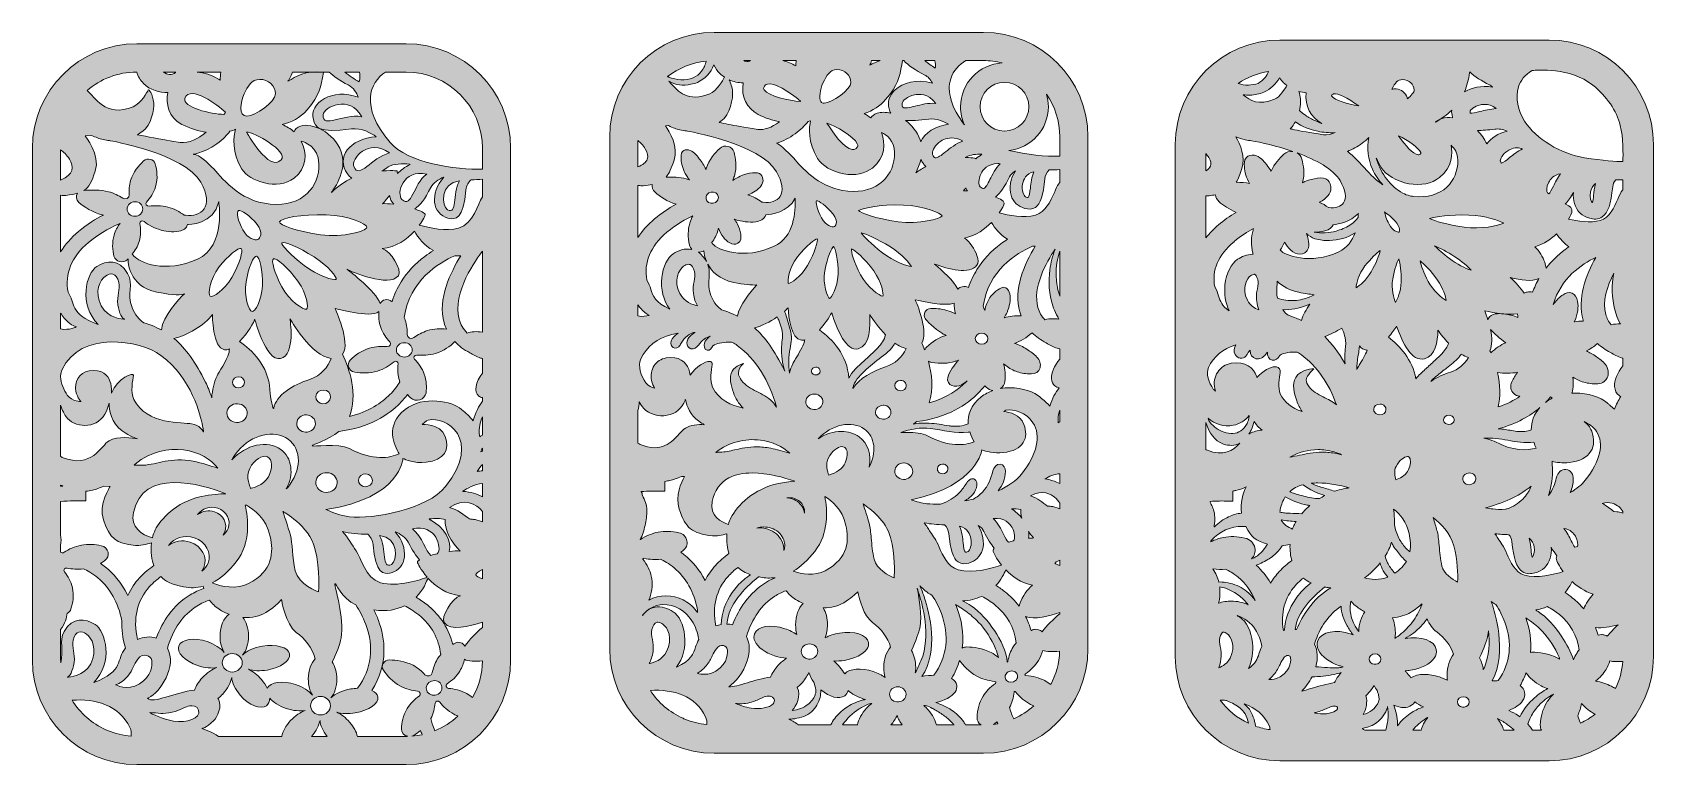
# Model space of a CAD drawing. Header units: millimetres. Extents: x 6 to 178, y -100 to -22.
import ezdxf

# ---------------------------------------------------------------- set-up
doc = ezdxf.new("R2010")
doc.units = ezdxf.units.MM
doc.header["$MEASUREMENT"] = 0
doc.layers.add('Layer 1', color=7, linetype='Continuous')

msp = doc.modelspace()

# ---------------------------------------------------------------- hatches: boundary and pattern name
at = {"layer": 'Layer 1'}
h = msp.add_hatch(color=3, dxfattribs=at)
h.dxf.hatch_style = 2
edge = h.paths.add_edge_path()
edge.add_spline(control_points=[(106.96, -22.18), (106.96, -22.18), (78.37, -22.18), (78.37, -22.18), (72.24, -22.18), (67.27, -27.15), (67.27, -33.29), (67.27, -33.29), (67.27, -87.67), (67.27, -87.67), (67.27, -93.8), (72.24, -98.77), (78.37, -98.77), (78.37, -98.77), (106.96, -98.77), (106.96, -98.77), (113.09, -98.77), (118.07, -93.8), (118.07, -87.67), (118.07, -87.67), (118.07, -33.29), (118.07, -33.29), (118.07, -27.15), (113.09, -22.18), (106.96, -22.18)], knot_values=[0, 0, 0, 0, 1, 1, 1, 2, 2, 2, 3, 3, 3, 4, 4, 4, 5, 5, 5, 6, 6, 6, 7, 7, 7, 8, 8, 8, 8], degree=3, periodic=1)
edge = h.paths.add_edge_path()
edge.add_spline(control_points=[(111.79, -30.08), (111.79, -31.51), (110.63, -32.67), (109.2, -32.67), (107.77, -32.67), (106.61, -31.51), (106.61, -30.08), (106.61, -28.65), (107.77, -27.49), (109.2, -27.49), (110.63, -27.49), (111.79, -28.65), (111.79, -30.08)], knot_values=[0, 0, 0, 0, 1, 1, 1, 2, 2, 2, 3, 3, 3, 4, 4, 4, 4], degree=3, periodic=1)
edge = h.paths.add_edge_path()
edge.add_spline(control_points=[(110.82, -51.88), (110.86, -52.02), (110.91, -52.16), (110.96, -52.3), (110.32, -52.27), (109.72, -52.33), (109.18, -52.5), (109.17, -52.5), (109.17, -52.5), (109.16, -52.51), (109.27, -52.32), (109.38, -52.13), (109.47, -51.93), (109.74, -51.32), (109.88, -50.63), (109.76, -49.97), (109.7, -49.71), (109.58, -49.43), (109.33, -49.31), (109.02, -49.17), (108.72, -49.37), (108.48, -49.54), (107.98, -49.9), (107.56, -50.4), (107.32, -50.97), (107.21, -51.21), (107.14, -51.47), (107.1, -51.73), (107.07, -51.64), (107.05, -51.56), (107.02, -51.48), (107, -51.41), (106.97, -51.33), (106.94, -51.27), (107.5, -47.47), (110.43, -45.66), (112.16, -44.9), (112.25, -44.91), (112.35, -44.91), (112.45, -44.9), (111.29, -46.82), (110.15, -49.49), (110.82, -51.88)], knot_values=[0, 0, 0, 0, 1, 1, 1, 2, 2, 2, 3, 3, 3, 4, 4, 4, 5, 5, 5, 6, 6, 6, 7, 7, 7, 8, 8, 8, 9, 9, 9, 10, 10, 10, 11, 11, 11, 12, 12, 12, 13, 13, 13, 14, 14, 14, 14], degree=3, periodic=1)
edge = h.paths.add_edge_path()
edge.add_spline(control_points=[(101.01, -65.04), (100.47, -64.75), (99.65, -64.68), (98.89, -64.68), (98.66, -64.68), (98.43, -64.69), (98.21, -64.7), (99.2, -64.31), (100.28, -64.14), (101.34, -64.26), (102.68, -64.4), (104, -64.86), (105.36, -64.66), (105.41, -64.65), (105.46, -64.64), (105.51, -64.63), (105.64, -65.04), (105.81, -65.4), (105.97, -65.67), (104.96, -66.08), (103.32, -66.26), (101.01, -65.04)], knot_values=[0, 0, 0, 0, 1, 1, 1, 2, 2, 2, 3, 3, 3, 4, 4, 4, 5, 5, 5, 6, 6, 6, 7, 7, 7, 7], degree=3, periodic=1)
edge = h.paths.add_edge_path()
edge.add_spline(control_points=[(103.2, -68.58), (103.19, -68.87), (102.92, -69.08), (102.61, -69.07), (102.45, -69.07), (102.3, -69), (102.2, -68.89), (102.11, -68.79), (102.06, -68.67), (102.07, -68.54), (102.08, -68.26), (102.33, -68.05), (102.63, -68.05), (102.64, -68.05), (102.65, -68.05), (102.66, -68.05), (102.82, -68.06), (102.97, -68.12), (103.07, -68.24), (103.16, -68.33), (103.21, -68.46), (103.2, -68.58)], knot_values=[0, 0, 0, 0, 1, 1, 1, 2, 2, 2, 3, 3, 3, 4, 4, 4, 5, 5, 5, 6, 6, 6, 7, 7, 7, 7], degree=3, periodic=1)
edge = h.paths.add_edge_path()
edge.add_spline(control_points=[(87.19, -91.79), (87.34, -91.67), (87.48, -91.53), (87.61, -91.39), (87.96, -91.02), (88.23, -90.61), (88.41, -90.21), (88.53, -90.53), (88.72, -90.88), (88.96, -91.21), (89.01, -91.49), (89.14, -91.74), (89.16, -92.03), (89.17, -92.11), (89.17, -92.19), (89.17, -92.26), (89.15, -92.37), (89.12, -92.48), (89.08, -92.58), (88.93, -92.98), (88.66, -93.32), (88.33, -93.58), (87.84, -93.96), (87.26, -94.16), (86.66, -94.22), (87.09, -93.79), (87.63, -92.61), (87.19, -91.79)], knot_values=[0, 0, 0, 0, 1, 1, 1, 2, 2, 2, 3, 3, 3, 4, 4, 4, 5, 5, 5, 6, 6, 6, 7, 7, 7, 8, 8, 8, 9, 9, 9, 9], degree=3, periodic=1)
edge = h.paths.add_edge_path()
edge.add_spline(control_points=[(88.56, -88.76), (88.56, -88.76), (88.37, -88.76), (88.37, -88.76), (87.94, -88.7), (87.61, -88.37), (87.61, -87.96), (87.61, -87.51), (88, -87.15), (88.49, -87.15), (88.98, -87.15), (89.37, -87.51), (89.37, -87.96), (89.37, -88.38), (89.01, -88.73), (88.56, -88.76)], knot_values=[0, 0, 0, 0, 1, 1, 1, 2, 2, 2, 3, 3, 3, 4, 4, 4, 5, 5, 5, 5], degree=3, periodic=1)
edge = h.paths.add_edge_path()
edge.add_spline(control_points=[(86.77, -79.43), (87.56, -78.96), (88.33, -78.25), (89.05, -77.33), (90.57, -75.4), (90.4, -72.94), (90.11, -71.48), (90.86, -71.98), (91.97, -72.82), (92.35, -74.56), (92.68, -76.09), (92.73, -78.01), (90.15, -79.38), (89.05, -79.96), (87.64, -79.73), (86.77, -79.43)], knot_values=[0, 0, 0, 0, 1, 1, 1, 2, 2, 2, 3, 3, 3, 4, 4, 4, 5, 5, 5, 5], degree=3, periodic=1)
edge = h.paths.add_edge_path()
edge.add_spline(control_points=[(79.1, -85.09), (78.91, -85.13), (78.73, -85.17), (78.55, -85.24), (78.15, -83.16), (78.58, -81.39), (79.85, -79.98), (80.15, -79.64), (80.5, -79.32), (80.9, -79.03), (81.23, -79.35), (81.66, -79.6), (82.23, -79.8), (82.23, -79.8), (82.23, -79.8), (82.23, -79.8), (81.97, -79.96), (81.73, -80.14), (81.5, -80.34), (81.03, -80.74), (80.62, -81.19), (80.27, -81.7), (79.57, -82.71), (79.16, -83.87), (79.1, -85.09)], knot_values=[0, 0, 0, 0, 1, 1, 1, 2, 2, 2, 3, 3, 3, 4, 4, 4, 5, 5, 5, 6, 6, 6, 7, 7, 7, 8, 8, 8, 8], degree=3, periodic=1)
edge = h.paths.add_edge_path()
edge.add_spline(control_points=[(83.07, -80.02), (83.14, -80.04), (83.21, -80.05), (83.28, -80.07), (83.8, -80.17), (84.32, -80.18), (84.83, -80.12), (84.51, -80.26), (84.21, -80.41), (83.92, -80.59), (83.03, -81.14), (82.26, -81.85), (81.61, -82.73), (81.09, -83.42), (80.66, -84.23), (80.32, -85.12), (80.13, -85.07), (79.93, -85.05), (79.72, -85.04), (79.9, -82.9), (81.51, -81.35), (83.07, -80.02)], knot_values=[0, 0, 0, 0, 1, 1, 1, 2, 2, 2, 3, 3, 3, 4, 4, 4, 5, 5, 5, 6, 6, 6, 7, 7, 7, 7], degree=3, periodic=1)
edge = h.paths.add_edge_path()
edge.add_spline(control_points=[(84.08, -74.97), (83.79, -74.87), (83.49, -74.83), (83.2, -74.83), (83.1, -74.83), (82.99, -74.83), (82.89, -74.85), (83.36, -74.69), (83.9, -74.68), (84.41, -74.85), (84.99, -75.04), (85.46, -75.44), (85.7, -75.95), (85.89, -76.36), (85.92, -76.81), (85.78, -77.23), (85.79, -76.9), (85.72, -76.57), (85.58, -76.26), (85.3, -75.66), (84.75, -75.19), (84.08, -74.97)], knot_values=[0, 0, 0, 0, 1, 1, 1, 2, 2, 2, 3, 3, 3, 4, 4, 4, 5, 5, 5, 6, 6, 6, 7, 7, 7, 7], degree=3, periodic=1)
edge = h.paths.add_edge_path()
edge.add_spline(control_points=[(85.19, -70.11), (82.57, -70.68), (80.83, -72.43), (80.14, -73.77), (80.04, -73.97), (79.95, -74.2), (79.89, -74.46), (79.14, -74.22), (77.85, -73.58), (78.17, -72.02), (78.41, -70.85), (79, -70.01), (79.91, -69.52), (80.63, -69.13), (81.5, -68.99), (82.4, -68.99), (84.06, -68.99), (85.81, -69.48), (86.93, -69.86), (86.36, -69.9), (85.77, -69.99), (85.19, -70.11)], knot_values=[0, 0, 0, 0, 1, 1, 1, 2, 2, 2, 3, 3, 3, 4, 4, 4, 5, 5, 5, 6, 6, 6, 7, 7, 7, 7], degree=3, periodic=1)
edge = h.paths.add_edge_path()
edge.add_spline(control_points=[(77.97, -57.15), (77.94, -57.14), (77.91, -57.14), (77.87, -57.14), (77.43, -57.14), (76.46, -57.66), (75.83, -58.6), (75.79, -58.35), (75.73, -58.15), (75.66, -57.97), (75.4, -57.23), (74.62, -56.52), (73.26, -56.77), (72.73, -56.86), (72.28, -57.16), (71.99, -57.59), (71.69, -58.04), (71.59, -58.62), (71.71, -59.17), (71.79, -59.51), (71.92, -59.78), (72.04, -59.97), (71.75, -59.9), (71.36, -59.75), (71.11, -59.41), (70.6, -58.72), (70.23, -57.6), (70.57, -56.88), (71.19, -55.55), (72.3, -54.68), (73.87, -54.27), (74.09, -54.22), (74.31, -54.18), (74.54, -54.14), (74.37, -54.26), (74.21, -54.38), (74.07, -54.52), (73.84, -54.76), (73.66, -55.16), (73.84, -55.47), (74, -55.76), (74.38, -55.82), (74.61, -55.58), (74.71, -55.47), (74.77, -55.33), (74.85, -55.2), (74.94, -55.06), (75.05, -54.92), (75.16, -54.79), (75.38, -54.53), (75.64, -54.32), (75.93, -54.16), (76.01, -54.12), (76.09, -54.09), (76.17, -54.05), (76.23, -54.06), (76.29, -54.06), (76.34, -54.07), (76.15, -54.17), (75.97, -54.29), (75.81, -54.44), (75.62, -54.64), (75.47, -54.9), (75.46, -55.18), (75.45, -55.46), (75.61, -55.73), (75.89, -55.79), (76.21, -55.87), (76.51, -55.65), (76.7, -55.41), (76.89, -55.17), (77.05, -54.93), (77.31, -54.76), (77.5, -54.63), (77.71, -54.54), (77.94, -54.47), (77.91, -54.49), (77.88, -54.5), (77.85, -54.52), (77.61, -54.68), (77.43, -54.91), (77.34, -55.19), (77.26, -55.45), (77.28, -55.85), (77.61, -55.94), (77.95, -56.02), (78.05, -55.69), (78.24, -55.5), (78.42, -55.32), (78.69, -55.25), (78.93, -55.2), (79.24, -55.13), (79.58, -55.08), (79.9, -55.08), (80.04, -55.08), (80.17, -55.09), (80.31, -55.12), (80.49, -55.22), (80.66, -55.33), (80.81, -55.44), (82.8, -56.9), (84.23, -59.16), (84.98, -62), (84.85, -61.79), (84.71, -61.6), (84.55, -61.42), (84.08, -60.93), (83.47, -60.63), (82.88, -60.33), (82.29, -60.03), (81.68, -59.71), (81.28, -59.17), (81.09, -58.92), (80.94, -58.63), (80.94, -58.32), (80.94, -57.84), (81.49, -57.36), (81.49, -57.36), (81.49, -57.36), (80.62, -57.57), (80.29, -58.16), (79.9, -58.83), (80.17, -59.71), (80.41, -60.45), (80.62, -61.07), (80.98, -61.63), (81.44, -62.09), (80.19, -61.83), (78.87, -61.25), (78.2, -59.89), (77.87, -59.23), (78.08, -57.99), (78.15, -57.52), (78.15, -57.52), (78.17, -57.45), (78.17, -57.45), (78.19, -57.31), (78.11, -57.19), (77.97, -57.15)], knot_values=[0, 0, 0, 0, 1, 1, 1, 2, 2, 2, 3, 3, 3, 4, 4, 4, 5, 5, 5, 6, 6, 6, 7, 7, 7, 8, 8, 8, 9, 9, 9, 10, 10, 10, 11, 11, 11, 12, 12, 12, 13, 13, 13, 14, 14, 14, 15, 15, 15, 16, 16, 16, 17, 17, 17, 18, 18, 18, 19, 19, 19, 20, 20, 20, 21, 21, 21, 22, 22, 22, 23, 23, 23, 24, 24, 24, 25, 25, 25, 26, 26, 26, 27, 27, 27, 28, 28, 28, 29, 29, 29, 30, 30, 30, 31, 31, 31, 32, 32, 32, 33, 33, 33, 34, 34, 34, 35, 35, 35, 36, 36, 36, 37, 37, 37, 38, 38, 38, 39, 39, 39, 40, 40, 40, 41, 41, 41, 42, 42, 42, 43, 43, 43, 44, 44, 44, 45, 45, 45, 46, 46, 46, 46], degree=3, periodic=1)
edge = h.paths.add_edge_path()
edge.add_spline(control_points=[(76.16, -49.93), (76.23, -50.44), (76.39, -50.91), (76.58, -51.22), (76.04, -51.12), (75.2, -50.83), (74.72, -49.94), (73.99, -48.57), (74.62, -47.37), (75.12, -47.02), (75.26, -46.92), (75.46, -46.82), (75.65, -46.82), (75.7, -46.82), (75.75, -46.83), (75.8, -46.85), (76, -46.92), (76.16, -47.18), (76.27, -47.58), (76.36, -47.94), (76.3, -48.27), (76.23, -48.64), (76.17, -49.01), (76.09, -49.43), (76.16, -49.93)], knot_values=[0, 0, 0, 0, 1, 1, 1, 2, 2, 2, 3, 3, 3, 4, 4, 4, 5, 5, 5, 6, 6, 6, 7, 7, 7, 8, 8, 8, 8], degree=3, periodic=1)
edge = h.paths.add_edge_path()
edge.add_spline(control_points=[(75.75, -44.78), (75.79, -44.96), (75.88, -45.11), (76.01, -45.24), (75.24, -45.07), (74.51, -45.39), (74.02, -45.7), (73.41, -46.08), (72.92, -47.09), (72.8, -48.22), (72.66, -49.45), (72.97, -50.65), (73.65, -51.58), (72.1, -50.88), (71.86, -50.15), (71.63, -49.45), (71.53, -49.14), (71.43, -48.83), (71.23, -48.52), (70.86, -46.64), (71.57, -44.93), (73.35, -43.41), (74.32, -42.58), (75.4, -42), (76.11, -41.67), (75.97, -41.92), (75.85, -42.19), (75.78, -42.45), (75.56, -43.15), (75.56, -43.94), (75.75, -44.78)], knot_values=[0, 0, 0, 0, 1, 1, 1, 2, 2, 2, 3, 3, 3, 4, 4, 4, 5, 5, 5, 6, 6, 6, 7, 7, 7, 8, 8, 8, 9, 9, 9, 10, 10, 10, 10], degree=3, periodic=1)
edge = h.paths.add_edge_path()
edge.add_spline(control_points=[(81.19, -43.61), (81.14, -43.24), (81.02, -42.88), (80.84, -42.55), (80.74, -42.36), (80.62, -42.19), (80.49, -42.02), (80.62, -42.07), (80.75, -42.12), (80.88, -42.15), (81.47, -42.3), (82.34, -42.44), (83.09, -42.23), (83.62, -42.08), (83.81, -41.76), (83.87, -41.56), (84.39, -41.53), (86.22, -41.3), (86.96, -39.81), (87.03, -41.2), (86.87, -43.93), (84.73, -44.91), (81.52, -46.39), (78.71, -45.3), (78.19, -44.63), (78.16, -44.6), (78.13, -44.56), (78.1, -44.53), (78.41, -44.11), (78.63, -43.68), (78.76, -43.24), (78.79, -43.15), (78.81, -43.06), (78.83, -42.97), (78.96, -43.32), (79.13, -43.65), (79.34, -43.94), (79.66, -44.38), (80.33, -44.92), (80.89, -44.58), (81.22, -44.38), (81.24, -43.96), (81.19, -43.61)], knot_values=[0, 0, 0, 0, 1, 1, 1, 2, 2, 2, 3, 3, 3, 4, 4, 4, 5, 5, 5, 6, 6, 6, 7, 7, 7, 8, 8, 8, 9, 9, 9, 10, 10, 10, 11, 11, 11, 12, 12, 12, 13, 13, 13, 14, 14, 14, 14], degree=3, periodic=1)
edge = h.paths.add_edge_path()
edge.add_spline(control_points=[(102.6, -41.68), (102.35, -41.97), (100.15, -42.62), (97.9, -42.3), (95.46, -41.96), (93.9, -41.36), (93.71, -41.12), (93.97, -40.88), (95.88, -40.44), (98.47, -40.53), (100.72, -40.61), (102.44, -41.39), (102.6, -41.68)], knot_values=[0, 0, 0, 0, 1, 1, 1, 2, 2, 2, 3, 3, 3, 4, 4, 4, 4], degree=3, periodic=1)
edge = h.paths.add_edge_path()
edge.add_spline(control_points=[(99.79, -37.1), (99.99, -36.7), (100.2, -36.22), (100.32, -35.68), (100.39, -35.83), (100.48, -35.98), (100.59, -36.12), (100.67, -36.24), (100.76, -36.35), (100.86, -36.43), (100.54, -36.6), (100.16, -36.83), (99.79, -37.1)], knot_values=[0, 0, 0, 0, 1, 1, 1, 2, 2, 2, 3, 3, 3, 4, 4, 4, 4], degree=3, periodic=1)
edge = h.paths.add_edge_path()
edge.add_spline(control_points=[(102.23, -33.89), (102.47, -33.7), (102.95, -33.39), (103.59, -33.39), (103.94, -33.39), (104.34, -33.48), (104.77, -33.73), (104.04, -34), (103.44, -34.48), (102.94, -34.88), (102.5, -35.23), (102.08, -35.55), (101.85, -35.5), (101.75, -35.47), (101.65, -35.36), (101.57, -35.17), (101.45, -34.91), (101.7, -34.32), (102.23, -33.89)], knot_values=[0, 0, 0, 0, 1, 1, 1, 2, 2, 2, 3, 3, 3, 4, 4, 4, 5, 5, 5, 6, 6, 6, 6], degree=3, periodic=1)
edge = h.paths.add_edge_path()
edge.add_spline(control_points=[(103.16, -59.14), (103.21, -59.5), (103.52, -59.74), (103.87, -59.78), (104.22, -59.83), (104.57, -59.7), (104.86, -59.5), (105, -59.41), (105.12, -59.3), (105.24, -59.19), (105.19, -59.24), (105.14, -59.29), (105.09, -59.34), (104.37, -60.07), (103.11, -61.02), (101.21, -61.54), (101.69, -60.04), (101.48, -58.43), (101.13, -57.13), (101.23, -57.19), (101.35, -57.23), (101.48, -57.25), (102.39, -57.4), (103.23, -57.36), (103.97, -57.13), (104.09, -57.1), (104.21, -57.05), (104.33, -57), (104.27, -57.07), (104.2, -57.14), (104.14, -57.21), (103.91, -57.49), (103.7, -57.79), (103.51, -58.1), (103.33, -58.4), (103.11, -58.77), (103.16, -59.14)], knot_values=[0, 0, 0, 0, 1, 1, 1, 2, 2, 2, 3, 3, 3, 4, 4, 4, 5, 5, 5, 6, 6, 6, 7, 7, 7, 8, 8, 8, 9, 9, 9, 10, 10, 10, 11, 11, 11, 12, 12, 12, 12], degree=3, periodic=1)
edge = h.paths.add_edge_path()
edge.add_spline(control_points=[(102.14, -51.54), (101.69, -51.49), (100.99, -51.41), (100.75, -51.91), (100.64, -52.12), (100.67, -52.38), (100.78, -52.59), (100.86, -52.74), (101.77, -53.67), (102.61, -54.18), (102.73, -54.26), (102.86, -54.32), (103, -54.37), (102.26, -54.6), (101.56, -55.03), (100.92, -55.64), (100.83, -55.72), (100.77, -55.81), (100.72, -55.91), (100.61, -55.63), (100.5, -55.39), (100.41, -55.19), (101.08, -54.04), (100.11, -51.5), (99.72, -50.58), (100.62, -50.81), (102.84, -51.31), (103.87, -50.94), (103.86, -51.34), (103.91, -51.71), (104, -52.07), (103.42, -51.78), (102.78, -51.6), (102.14, -51.54)], knot_values=[0, 0, 0, 0, 1, 1, 1, 2, 2, 2, 3, 3, 3, 4, 4, 4, 5, 5, 5, 6, 6, 6, 7, 7, 7, 8, 8, 8, 9, 9, 9, 10, 10, 10, 11, 11, 11, 11], degree=3, periodic=1)
edge = h.paths.add_edge_path()
edge.add_spline(control_points=[(99.32, -47.07), (98.88, -47.03), (97.44, -46.52), (96.24, -45.6), (94.98, -44.63), (94.2, -43.81), (93.99, -43.48), (94.43, -43.56), (95.68, -44.09), (97.08, -44.98), (98.38, -45.81), (99.16, -46.74), (99.32, -47.07)], knot_values=[0, 0, 0, 0, 1, 1, 1, 2, 2, 2, 3, 3, 3, 4, 4, 4, 4], degree=3, periodic=1)
edge = h.paths.add_edge_path()
edge.add_spline(control_points=[(95.32, -47.53), (96.2, -48.78), (96.37, -50), (96.28, -50.22), (95.96, -50.2), (94.63, -49.28), (93.92, -47.94), (93.17, -46.53), (92.9, -45.44), (92.96, -45.19), (93.24, -45.26), (94.32, -46.12), (95.32, -47.53)], knot_values=[0, 0, 0, 0, 1, 1, 1, 2, 2, 2, 3, 3, 3, 4, 4, 4, 4], degree=3, periodic=1)
edge = h.paths.add_edge_path()
edge.add_spline(control_points=[(93.67, -55.8), (94.95, -55.48), (94.98, -53.36), (94.89, -52.17), (95.26, -52.75), (95.86, -53.59), (96.56, -54.32), (96.45, -54.85), (96.14, -55.29), (95.76, -55.68), (95.29, -56.19), (94.76, -56.64), (94.25, -57.11), (93.73, -57.6), (92.96, -58.22), (92.66, -58.93), (92.66, -58.93), (92.66, -58.93), (92.66, -58.93), (92.52, -56.45), (90.93, -54.78), (89.54, -53.79), (90.08, -53.21), (90.58, -52.47), (90.85, -51.97), (91.45, -53.81), (92.38, -56.12), (93.67, -55.8)], knot_values=[0, 0, 0, 0, 1, 1, 1, 2, 2, 2, 3, 3, 3, 4, 4, 4, 5, 5, 5, 6, 6, 6, 7, 7, 7, 8, 8, 8, 9, 9, 9, 9], degree=3, periodic=1)
edge = h.paths.add_edge_path()
edge.add_spline(control_points=[(89, -60.61), (89.01, -60.61), (89.03, -60.61), (89.04, -60.61), (89.29, -60.62), (89.53, -60.73), (89.69, -60.9), (89.84, -61.06), (89.91, -61.26), (89.9, -61.47), (89.88, -61.92), (89.46, -62.28), (88.96, -62.25), (88.71, -62.24), (88.47, -62.14), (88.31, -61.96), (88.16, -61.8), (88.09, -61.6), (88.1, -61.4), (88.12, -60.95), (88.52, -60.61), (89, -60.61)], knot_values=[0, 0, 0, 0, 1, 1, 1, 2, 2, 2, 3, 3, 3, 4, 4, 4, 5, 5, 5, 6, 6, 6, 7, 7, 7, 7], degree=3, periodic=1)
edge = h.paths.add_edge_path()
edge.add_spline(control_points=[(88.69, -58.14), (88.7, -57.92), (88.91, -57.74), (89.15, -57.74), (89.16, -57.74), (89.17, -57.74), (89.18, -57.74), (89.31, -57.75), (89.43, -57.8), (89.51, -57.9), (89.58, -57.98), (89.62, -58.08), (89.62, -58.18), (89.61, -58.41), (89.39, -58.59), (89.13, -58.58), (89, -58.57), (88.88, -58.52), (88.8, -58.43), (88.72, -58.35), (88.69, -58.25), (88.69, -58.14)], knot_values=[0, 0, 0, 0, 1, 1, 1, 2, 2, 2, 3, 3, 3, 4, 4, 4, 5, 5, 5, 6, 6, 6, 7, 7, 7, 7], degree=3, periodic=1)
edge = h.paths.add_edge_path()
edge.add_spline(control_points=[(91.52, -47.91), (91.46, -49.34), (90.81, -50.41), (90.63, -50.47), (90.41, -50.35), (89.87, -48.93), (90.12, -47.53), (90.39, -46.02), (90.86, -45.05), (91.05, -44.93), (91.23, -45.1), (91.58, -46.32), (91.52, -47.91)], knot_values=[0, 0, 0, 0, 1, 1, 1, 2, 2, 2, 3, 3, 3, 4, 4, 4, 4], degree=3, periodic=1)
edge = h.paths.add_edge_path()
edge.add_spline(control_points=[(91.32, -42.52), (91.28, -42.71), (91.17, -42.8), (91.12, -42.82), (90.96, -42.9), (90.23, -42.76), (89.77, -41.87), (89.25, -40.91), (89.17, -40.16), (89.22, -40.07), (89.23, -40.07), (89.23, -40.07), (89.24, -40.07), (89.45, -40.07), (90.28, -40.58), (90.99, -41.49), (91.28, -41.87), (91.4, -42.23), (91.32, -42.52)], knot_values=[0, 0, 0, 0, 1, 1, 1, 2, 2, 2, 3, 3, 3, 4, 4, 4, 5, 5, 5, 6, 6, 6, 6], degree=3, periodic=1)
edge = h.paths.add_edge_path()
edge.add_spline(control_points=[(89.32, -44.1), (89.39, -44.35), (89.13, -45.52), (88.29, -46.95), (87.56, -48.17), (86.5, -48.85), (86.24, -48.85), (86.24, -48.85), (86.24, -48.85), (86.24, -48.85), (86.14, -48.61), (86.3, -47.21), (87.22, -46.04), (88.2, -44.8), (89.08, -44.14), (89.32, -44.1)], knot_values=[0, 0, 0, 0, 1, 1, 1, 2, 2, 2, 3, 3, 3, 4, 4, 4, 5, 5, 5, 5], degree=3, periodic=1)
edge = h.paths.add_edge_path()
edge.add_spline(control_points=[(77.68, -46.81), (78.1, -47.6), (78.89, -48.42), (80.44, -48.74), (81.51, -48.96), (82.33, -49.05), (82.89, -49.02), (82.16, -49.8), (81.09, -51.11), (80.83, -52.33), (80.58, -52.2), (80.31, -52.08), (80.04, -51.97), (79.76, -51.86), (79.46, -51.75), (79.16, -51.66), (79.16, -51.66), (79.14, -51.65), (79.14, -51.65), (78.85, -51.45), (78.35, -50.99), (78.02, -50.13), (77.75, -49.46), (77.79, -48.89), (77.82, -48.33), (77.85, -47.82), (77.88, -47.33), (77.68, -46.81)], knot_values=[0, 0, 0, 0, 1, 1, 1, 2, 2, 2, 3, 3, 3, 4, 4, 4, 5, 5, 5, 6, 6, 6, 7, 7, 7, 8, 8, 8, 9, 9, 9, 9], degree=3, periodic=1)
edge = h.paths.add_edge_path()
edge.add_spline(control_points=[(85.07, -52.41), (85.12, -52.58), (85.21, -52.74), (85.27, -52.88), (85.38, -53.15), (85.48, -53.43), (85.55, -53.72), (85.69, -54.34), (85.57, -54.95), (85.53, -55.57), (85.48, -56.47), (85.61, -57.33), (85.86, -58.16), (85.84, -58.12), (85.82, -58.08), (85.81, -58.05), (84.76, -55.98), (83.78, -54.58), (82.66, -53.58), (83.39, -53.38), (84.29, -52.95), (85.07, -52.41)], knot_values=[0, 0, 0, 0, 1, 1, 1, 2, 2, 2, 3, 3, 3, 4, 4, 4, 5, 5, 5, 6, 6, 6, 7, 7, 7, 7], degree=3, periodic=1)
edge = h.paths.add_edge_path()
edge.add_spline(control_points=[(86.39, -66.9), (85.69, -66.67), (85.02, -66.5), (84.37, -66.37), (83.84, -66.26), (83.35, -66.22), (82.9, -66.22), (82, -66.22), (81.23, -66.39), (80.53, -66.54), (80, -66.66), (79.5, -66.77), (79, -66.79), (78.85, -66.8), (78.69, -66.8), (78.53, -66.8), (79.93, -65.74), (81.61, -65.28), (83.29, -65.51), (84.52, -65.67), (85.65, -66.19), (86.39, -66.9)], knot_values=[0, 0, 0, 0, 1, 1, 1, 2, 2, 2, 3, 3, 3, 4, 4, 4, 5, 5, 5, 6, 6, 6, 7, 7, 7, 7], degree=3, periodic=1)
edge = h.paths.add_edge_path()
edge.add_spline(control_points=[(86.37, -58.38), (86.23, -57.51), (86.28, -56.61), (86.43, -55.75), (86.48, -55.43), (86.55, -55.12), (86.57, -54.8), (86.59, -54.44), (86.54, -54.09), (86.45, -53.75), (86.36, -53.42), (86.26, -53.09), (86.16, -52.76), (86.07, -52.45), (86, -52.1), (85.83, -51.82), (85.97, -51.69), (86.1, -51.56), (86.22, -51.43), (86.27, -52.48), (86.52, -54.75), (87.63, -54.88), (87.75, -54.89), (87.86, -54.88), (87.99, -54.86), (87.98, -54.91), (87.97, -54.96), (87.96, -55), (87.8, -55.59), (87.33, -56.35), (87.02, -56.85), (86.88, -57.09), (86.76, -57.28), (86.71, -57.4), (86.57, -57.7), (86.46, -58.03), (86.37, -58.38)], knot_values=[0, 0, 0, 0, 1, 1, 1, 2, 2, 2, 3, 3, 3, 4, 4, 4, 5, 5, 5, 6, 6, 6, 7, 7, 7, 8, 8, 8, 9, 9, 9, 10, 10, 10, 11, 11, 11, 12, 12, 12, 12], degree=3, periodic=1)
edge = h.paths.add_edge_path()
edge.add_spline(control_points=[(78.7, -40.06), (78.49, -40.35), (78.08, -40.43), (77.78, -40.24), (77.64, -40.16), (77.54, -40.02), (77.51, -39.87), (77.48, -39.71), (77.52, -39.55), (77.61, -39.42), (77.82, -39.13), (78.23, -39.05), (78.53, -39.24), (78.67, -39.32), (78.77, -39.46), (78.8, -39.61), (78.83, -39.77), (78.79, -39.93), (78.7, -40.06)], knot_values=[0, 0, 0, 0, 1, 1, 1, 2, 2, 2, 3, 3, 3, 4, 4, 4, 5, 5, 5, 6, 6, 6, 6], degree=3, periodic=1)
edge = h.paths.add_edge_path()
edge.add_spline(control_points=[(77.55, -46.53), (77.55, -46.52), (77.54, -46.51), (77.54, -46.5), (77.29, -46.08), (77.01, -45.75), (76.68, -45.53), (76.89, -45.54), (77.09, -45.5), (77.27, -45.4), (77.29, -45.68), (77.37, -46.09), (77.55, -46.53)], knot_values=[0, 0, 0, 0, 1, 1, 1, 2, 2, 2, 3, 3, 3, 4, 4, 4, 4], degree=3, periodic=1)
edge = h.paths.add_edge_path()
edge.add_spline(control_points=[(86.9, -71.7), (87.32, -71.84), (87.65, -72.13), (87.83, -72.51), (87.95, -72.75), (87.99, -73), (87.96, -73.26), (87.94, -73.08), (87.89, -72.9), (87.81, -72.73), (87.58, -72.26), (87.18, -71.91), (86.66, -71.74), (86.47, -71.67), (86.27, -71.64), (86.07, -71.63), (86.34, -71.59), (86.62, -71.61), (86.9, -71.7)], knot_values=[0, 0, 0, 0, 1, 1, 1, 2, 2, 2, 3, 3, 3, 4, 4, 4, 5, 5, 5, 6, 6, 6, 6], degree=3, periodic=1)
edge = h.paths.add_edge_path()
edge.add_spline(control_points=[(90.5, -67.38), (90.88, -66.67), (91.48, -66.19), (91.93, -66.19), (92.01, -66.19), (92.09, -66.21), (92.16, -66.24), (92.29, -66.3), (92.38, -66.42), (92.44, -66.59), (92.57, -66.98), (92.47, -67.57), (92.17, -68.13), (91.81, -68.8), (90.89, -69.12), (90.54, -69.21), (90.41, -68.89), (90.14, -68.04), (90.5, -67.38)], knot_values=[0, 0, 0, 0, 1, 1, 1, 2, 2, 2, 3, 3, 3, 4, 4, 4, 5, 5, 5, 6, 6, 6, 6], degree=3, periodic=1)
edge = h.paths.add_edge_path()
edge.add_spline(control_points=[(91.89, -64.58), (91.07, -64.58), (90.2, -64.85), (89.41, -65.35), (90.84, -63.84), (92.99, -63.37), (94.32, -64.33), (94.88, -64.74), (95.22, -65.34), (95.31, -66.08), (95.4, -66.82), (95.23, -67.61), (94.83, -68.36), (95.09, -67.07), (94.71, -65.84), (93.75, -65.15), (93.22, -64.76), (92.57, -64.58), (91.89, -64.58)], knot_values=[0, 0, 0, 0, 1, 1, 1, 2, 2, 2, 3, 3, 3, 4, 4, 4, 5, 5, 5, 6, 6, 6, 6], degree=3, periodic=1)
edge = h.paths.add_edge_path()
edge.add_spline(control_points=[(97.1, -75.85), (97.6, -77.77), (97.53, -79.54), (97.48, -80.15), (96.95, -79.92), (95.59, -79.22), (95.35, -78.14), (95.18, -77.38), (95.11, -76.61), (95.05, -75.92), (94.99, -75.3), (94.94, -74.76), (94.83, -74.34), (94.68, -73.78), (94.37, -72.84), (94.18, -72.28), (94.96, -72.79), (96.63, -74.07), (97.1, -75.85)], knot_values=[0, 0, 0, 0, 1, 1, 1, 2, 2, 2, 3, 3, 3, 4, 4, 4, 5, 5, 5, 6, 6, 6, 6], degree=3, periodic=1)
edge = h.paths.add_edge_path()
edge.add_spline(control_points=[(95.51, -62.51), (95.53, -62.11), (95.89, -61.79), (96.33, -61.79), (96.34, -61.79), (96.35, -61.79), (96.37, -61.79), (96.59, -61.8), (96.81, -61.9), (96.95, -62.06), (97.09, -62.2), (97.15, -62.38), (97.14, -62.57), (97.12, -62.98), (96.75, -63.3), (96.29, -63.28), (96.06, -63.27), (95.85, -63.17), (95.7, -63.01), (95.57, -62.87), (95.5, -62.69), (95.51, -62.51)], knot_values=[0, 0, 0, 0, 1, 1, 1, 2, 2, 2, 3, 3, 3, 4, 4, 4, 5, 5, 5, 6, 6, 6, 7, 7, 7, 7], degree=3, periodic=1)
edge = h.paths.add_edge_path()
edge.add_spline(control_points=[(96.57, -57.7), (95.24, -58.12), (93.76, -58.97), (93.08, -60.02), (93.11, -59.9), (93.14, -59.79), (93.18, -59.69), (93.31, -59.36), (93.5, -59.07), (93.72, -58.8), (94.22, -58.21), (94.82, -57.72), (95.41, -57.24), (96.02, -56.75), (96.71, -56.31), (97.22, -55.71), (97.35, -55.55), (97.46, -55.38), (97.56, -55.19), (97.95, -55.47), (98.35, -55.67), (98.76, -55.76), (98.31, -56.74), (97.57, -57.39), (96.57, -57.7)], knot_values=[0, 0, 0, 0, 1, 1, 1, 2, 2, 2, 3, 3, 3, 4, 4, 4, 5, 5, 5, 6, 6, 6, 7, 7, 7, 8, 8, 8, 8], degree=3, periodic=1)
edge = h.paths.add_edge_path()
edge.add_spline(control_points=[(98.15, -59.15), (98.16, -59.15), (98.17, -59.15), (98.18, -59.15), (98.36, -59.15), (98.52, -59.23), (98.63, -59.35), (98.73, -59.46), (98.77, -59.59), (98.77, -59.73), (98.77, -59.73), (98.77, -59.73), (98.77, -59.73), (98.75, -60.04), (98.47, -60.27), (98.13, -60.26), (97.96, -60.25), (97.79, -60.18), (97.68, -60.06), (97.59, -59.95), (97.54, -59.82), (97.54, -59.68), (97.56, -59.38), (97.83, -59.15), (98.15, -59.15)], knot_values=[0, 0, 0, 0, 1, 1, 1, 2, 2, 2, 3, 3, 3, 4, 4, 4, 5, 5, 5, 6, 6, 6, 7, 7, 7, 8, 8, 8, 8], degree=3, periodic=1)
edge = h.paths.add_edge_path()
edge.add_spline(control_points=[(105.35, -63.77), (104.78, -64.03), (104.15, -64.06), (103.52, -64.01), (103.45, -64), (103.38, -63.99), (103.31, -63.98), (102.62, -63.87), (101.92, -63.74), (101.21, -63.7), (101.15, -63.7), (101.1, -63.7), (101.04, -63.7), (100.54, -63.67), (100.03, -63.69), (99.53, -63.79), (99.65, -63.71), (99.77, -63.63), (99.88, -63.54), (103.17, -63.14), (105.25, -61.68), (106.41, -60.52), (106.66, -60.27), (106.9, -60.01), (107.12, -59.73), (107.17, -59.79), (107.22, -59.84), (107.27, -59.89), (107.46, -60.09), (107.72, -60.2), (107.98, -60.23), (107.54, -60.38), (107.11, -60.61), (106.73, -60.91), (105.57, -61.82), (105.28, -62.86), (105.35, -63.77)], knot_values=[0, 0, 0, 0, 1, 1, 1, 2, 2, 2, 3, 3, 3, 4, 4, 4, 5, 5, 5, 6, 6, 6, 7, 7, 7, 8, 8, 8, 9, 9, 9, 10, 10, 10, 11, 11, 11, 12, 12, 12, 12], degree=3, periodic=1)
edge = h.paths.add_edge_path()
edge.add_spline(control_points=[(106.09, -54.71), (106.09, -54.39), (106.4, -54.13), (106.77, -54.13), (107.14, -54.13), (107.44, -54.39), (107.44, -54.71), (107.44, -55.04), (107.14, -55.3), (106.77, -55.3), (106.4, -55.3), (106.09, -55.04), (106.09, -54.71)], knot_values=[0, 0, 0, 0, 1, 1, 1, 2, 2, 2, 3, 3, 3, 4, 4, 4, 4], degree=3, periodic=1)
edge = h.paths.add_edge_path()
edge.add_spline(control_points=[(108.83, -44.64), (107.78, -45.43), (106.93, -46.35), (106.28, -47.38), (105.91, -47.98), (105.6, -48.63), (105.37, -49.3), (105.17, -49.19), (104.93, -49.16), (104.69, -49.21), (104.52, -49.25), (104.36, -49.33), (104.24, -49.45), (103.78, -48.56), (102.64, -47.51), (101.77, -46.79), (103.21, -47.32), (105.52, -47.96), (106.28, -46.93), (106.44, -46.7), (106.44, -46.33), (106.28, -45.88), (106.05, -45.23), (105.52, -44.45), (104.96, -44.03), (106.2, -43.78), (107.16, -43.05), (107.81, -42.38), (108.15, -42.95), (108.7, -43.65), (109.52, -44.16), (109.28, -44.32), (109.05, -44.48), (108.83, -44.64)], knot_values=[0, 0, 0, 0, 1, 1, 1, 2, 2, 2, 3, 3, 3, 4, 4, 4, 5, 5, 5, 6, 6, 6, 7, 7, 7, 8, 8, 8, 9, 9, 9, 10, 10, 10, 11, 11, 11, 11], degree=3, periodic=1)
edge = h.paths.add_edge_path()
edge.add_spline(control_points=[(105.11, -38.7), (105.15, -38.81), (105.2, -38.92), (105.26, -39.02), (105.12, -39.01), (104.99, -39), (104.86, -39), (104.95, -38.9), (105.03, -38.8), (105.11, -38.7)], knot_values=[0, 0, 0, 0, 1, 1, 1, 2, 2, 2, 3, 3, 3, 3], degree=3, periodic=1)
edge = h.paths.add_edge_path()
edge.add_spline(control_points=[(105.04, -35.49), (105.07, -35.47), (105.11, -35.44), (105.15, -35.42), (105.54, -35.16), (106.19, -35.11), (106.81, -35.13), (106.58, -35.28), (106.36, -35.44), (106.16, -35.61), (106.16, -35.61), (106.11, -35.57), (106.11, -35.57), (106.01, -35.51), (105.71, -35.49), (105.37, -35.49), (105.26, -35.49), (105.15, -35.49), (105.04, -35.49)], knot_values=[0, 0, 0, 0, 1, 1, 1, 2, 2, 2, 3, 3, 3, 4, 4, 4, 5, 5, 5, 6, 6, 6, 6], degree=3, periodic=1)
edge = h.paths.add_edge_path()
edge.add_spline(control_points=[(107.65, -37.82), (107.42, -38.28), (107.2, -38.72), (106.99, -38.76), (106.9, -38.78), (106.78, -38.72), (106.63, -38.58), (106.42, -38.39), (106.41, -37.77), (106.72, -37.17), (106.9, -36.83), (107.4, -36.12), (108.48, -36.12), (108.56, -36.12), (108.65, -36.13), (108.75, -36.14), (108.24, -36.64), (107.92, -37.29), (107.65, -37.82)], knot_values=[0, 0, 0, 0, 1, 1, 1, 2, 2, 2, 3, 3, 3, 4, 4, 4, 5, 5, 5, 6, 6, 6, 6], degree=3, periodic=1)
edge = h.paths.add_edge_path()
edge.add_spline(control_points=[(103.49, -27.11), (103.77, -26.22), (104.41, -25.59), (105.11, -25.18), (105.11, -25.18), (106.96, -25.18), (106.96, -25.18), (107.65, -25.18), (108.32, -25.27), (108.96, -25.43), (106.5, -25.56), (104.54, -27.59), (104.54, -30.08), (104.54, -30.78), (104.69, -31.43), (104.96, -32.02), (103.56, -30.17), (103.05, -28.48), (103.49, -27.11)], knot_values=[0, 0, 0, 0, 1, 1, 1, 2, 2, 2, 3, 3, 3, 4, 4, 4, 5, 5, 5, 6, 6, 6, 6], degree=3, periodic=1)
edge = h.paths.add_edge_path()
edge.add_spline(control_points=[(100.3, -33.79), (100.3, -33.79), (100.3, -33.8), (100.3, -33.8), (100.28, -33.73), (100.25, -33.66), (100.23, -33.59), (99.91, -32.72), (99.34, -32.03), (98.69, -31.54), (99.27, -31.58), (100.08, -31.54), (101.18, -31.4), (101.97, -31.3), (102.71, -31.62), (103.27, -31.94), (101.86, -32.15), (100.75, -32.83), (100.3, -33.79)], knot_values=[0, 0, 0, 0, 1, 1, 1, 2, 2, 2, 3, 3, 3, 4, 4, 4, 5, 5, 5, 6, 6, 6, 6], degree=3, periodic=1)
edge = h.paths.add_edge_path()
edge.add_spline(control_points=[(99.7, -30.02), (99.13, -30.16), (98.6, -30.29), (98.42, -30.14), (98.35, -30.08), (98.32, -29.95), (98.33, -29.75), (98.35, -29.44), (98.91, -28.98), (99.63, -28.83), (100.07, -28.73), (101.14, -28.64), (101.9, -29.72), (101.11, -29.66), (100.34, -29.86), (99.7, -30.02)], knot_values=[0, 0, 0, 0, 1, 1, 1, 2, 2, 2, 3, 3, 3, 4, 4, 4, 5, 5, 5, 5], degree=3, periodic=1)
edge = h.paths.add_edge_path()
edge.add_spline(control_points=[(101.82, -25.18), (101.87, -25.44), (101.88, -25.68), (101.86, -25.89), (101.85, -25.91), (101.85, -25.94), (101.84, -25.97), (101.46, -25.73), (101.08, -25.46), (100.73, -25.18), (100.73, -25.18), (101.82, -25.18), (101.82, -25.18)], knot_values=[0, 0, 0, 0, 1, 1, 1, 2, 2, 2, 3, 3, 3, 4, 4, 4, 4], degree=3, periodic=1)
edge = h.paths.add_edge_path()
edge.add_spline(control_points=[(95.08, -25.18), (95.08, -25.18), (96.01, -25.18), (96.01, -25.18), (95.58, -25.31), (95.23, -25.48), (94.9, -25.66), (94.96, -25.52), (95.03, -25.36), (95.08, -25.18)], knot_values=[0, 0, 0, 0, 1, 1, 1, 2, 2, 2, 3, 3, 3, 3], degree=3, periodic=1)
edge = h.paths.add_edge_path()
edge.add_spline(control_points=[(96.57, -29.32), (97.9, -27.78), (98.05, -26.96), (98.29, -25.61), (98.29, -25.61), (98.37, -25.18), (98.37, -25.18), (98.37, -25.18), (98.51, -25.18), (98.51, -25.18), (99, -25.68), (99.71, -26.21), (100.74, -26.71), (101.06, -26.87), (101.33, -27.15), (101.55, -27.57), (99.87, -27.09), (98.38, -27.56), (97.59, -28.28), (96.98, -28.85), (96.74, -29.58), (96.95, -30.3), (97, -30.48), (97.05, -30.64), (97.13, -30.78), (96.59, -30.64), (96.08, -30.64), (95.69, -30.77), (95.33, -30.89), (95.12, -31.08), (95, -31.27), (94.79, -31.1), (94.55, -30.94), (94.29, -30.81), (95.22, -30.5), (95.98, -30), (96.57, -29.32)], knot_values=[0, 0, 0, 0, 1, 1, 1, 2, 2, 2, 3, 3, 3, 4, 4, 4, 5, 5, 5, 6, 6, 6, 7, 7, 7, 8, 8, 8, 9, 9, 9, 10, 10, 10, 11, 11, 11, 12, 12, 12, 12], degree=3, periodic=1)
edge = h.paths.add_edge_path()
edge.add_spline(control_points=[(93.57, -34.03), (93.67, -34.23), (93.61, -34.33), (93.56, -34.39), (93.41, -34.57), (93.24, -34.64), (93.04, -34.62), (92.16, -34.53), (90.94, -32.79), (90.35, -31.81), (91.26, -32.11), (93.2, -33.23), (93.57, -34.03)], knot_values=[0, 0, 0, 0, 1, 1, 1, 2, 2, 2, 3, 3, 3, 4, 4, 4, 4], degree=3, periodic=1)
edge = h.paths.add_edge_path()
edge.add_spline(control_points=[(89.92, -27.58), (89.92, -27.58), (89.92, -27.58), (89.92, -27.58), (90.33, -26.71), (90.65, -26.14), (91.41, -26.14), (92.23, -26.14), (92.89, -26.75), (92.89, -27.5), (92.89, -28.24), (90.85, -29.71), (90.04, -29.71), (89.88, -29.71), (89.77, -29.66), (89.7, -29.54), (89.46, -29.16), (89.62, -28.22), (89.92, -27.58)], knot_values=[0, 0, 0, 0, 1, 1, 1, 2, 2, 2, 3, 3, 3, 4, 4, 4, 5, 5, 5, 6, 6, 6, 6], degree=3, periodic=1)
edge = h.paths.add_edge_path()
edge.add_spline(control_points=[(88.34, -31.64), (88.43, -31.61), (88.51, -31.59), (88.6, -31.56), (88.45, -32.25), (88.3, -33.86), (89.35, -35.59), (89.8, -36.33), (90.91, -36.98), (92.13, -37.2), (93.32, -37.42), (94.4, -37.2), (95.18, -36.59), (96.57, -35.5), (96.58, -33.96), (96.13, -32.83), (96.66, -33.06), (97.5, -33.63), (97.53, -34.95), (97.55, -36.14), (97.1, -37.24), (96.29, -37.99), (95.39, -38.83), (94.09, -39.19), (92.55, -39.05), (89.69, -38.77), (87.98, -36.86), (86.96, -35.71), (86.77, -35.5), (86.6, -35.31), (86.45, -35.16), (85.86, -34.57), (85.38, -34.16), (84.98, -33.95), (85.69, -33.73), (86.35, -33.4), (86.97, -32.95), (87.54, -32.52), (87.99, -32.1), (88.34, -31.64)], knot_values=[0, 0, 0, 0, 1, 1, 1, 2, 2, 2, 3, 3, 3, 4, 4, 4, 5, 5, 5, 6, 6, 6, 7, 7, 7, 8, 8, 8, 9, 9, 9, 10, 10, 10, 11, 11, 11, 12, 12, 12, 13, 13, 13, 13], degree=3, periodic=1)
edge = h.paths.add_edge_path()
edge.add_spline(control_points=[(87.08, -25.18), (87.06, -25.37), (87.05, -25.56), (87.04, -25.74), (87.04, -25.74), (87.04, -25.74), (87.04, -25.74), (86.62, -25.5), (86.15, -25.31), (85.67, -25.18), (85.67, -25.18), (87.08, -25.18), (87.08, -25.18)], knot_values=[0, 0, 0, 0, 1, 1, 1, 2, 2, 2, 3, 3, 3, 4, 4, 4, 4], degree=3, periodic=1)
edge = h.paths.add_edge_path()
edge.add_spline(control_points=[(83.64, -28.03), (83.71, -27.83), (83.84, -27.71), (84.02, -27.67), (84.75, -27.48), (86.3, -28.46), (87.54, -29.48), (87.53, -29.49), (87.53, -29.5), (87.52, -29.51), (86.34, -29.49), (84.12, -28.91), (83.68, -28.29), (83.6, -28.16), (83.62, -28.08), (83.64, -28.03)], knot_values=[0, 0, 0, 0, 1, 1, 1, 2, 2, 2, 3, 3, 3, 4, 4, 4, 5, 5, 5, 5], degree=3, periodic=1)
edge = h.paths.add_edge_path()
edge.add_spline(control_points=[(82.22, -25.18), (82.07, -25.27), (81.9, -25.3), (81.71, -25.25), (81.65, -25.24), (81.58, -25.21), (81.51, -25.18), (81.51, -25.18), (82.22, -25.18), (82.22, -25.18)], knot_values=[0, 0, 0, 0, 1, 1, 1, 2, 2, 2, 3, 3, 3, 3], degree=3, periodic=1)
edge = h.paths.add_edge_path()
edge.add_spline(control_points=[(81.44, -27.54), (81.44, -27.54), (81.44, -27.54), (81.44, -27.54), (81.22, -29.01), (81.81, -30.26), (83.05, -30.9), (83.78, -31.28), (84.54, -31.54), (85.3, -31.69), (84.44, -32.31), (83.67, -32.58), (83, -32.49), (81.46, -32.27), (80.59, -32.09), (79.88, -31.95), (79.54, -31.88), (79.22, -31.82), (78.88, -31.76), (78.95, -31.72), (79.01, -31.68), (79.08, -31.63), (80.06, -30.96), (80.4, -29.11), (80.32, -28.47), (80.27, -28.02), (80.13, -27.53), (79.95, -27.21), (80.42, -27.42), (80.93, -27.54), (81.44, -27.54)], knot_values=[0, 0, 0, 0, 1, 1, 1, 2, 2, 2, 3, 3, 3, 4, 4, 4, 5, 5, 5, 6, 6, 6, 7, 7, 7, 8, 8, 8, 9, 9, 9, 10, 10, 10, 10], degree=3, periodic=1)
edge = h.paths.add_edge_path()
edge.add_spline(control_points=[(78.33, -25.64), (78.49, -25.98), (78.69, -26.28), (78.96, -26.54), (79.11, -26.69), (79.28, -26.82), (79.46, -26.94), (79.44, -26.97), (79.41, -26.99), (79.4, -27.03), (79.34, -27.18), (78.65, -28.4), (77.89, -28.71), (75.61, -29.64), (74.53, -28.45), (73.74, -27.57), (73.67, -27.5), (73.61, -27.43), (73.55, -27.37), (74.25, -27.78), (75.09, -27.92), (75.89, -27.69), (76.12, -27.65), (76.36, -27.59), (76.58, -27.49), (77.39, -27.13), (78.03, -26.46), (78.33, -25.64)], knot_values=[0, 0, 0, 0, 1, 1, 1, 2, 2, 2, 3, 3, 3, 4, 4, 4, 5, 5, 5, 6, 6, 6, 7, 7, 7, 8, 8, 8, 9, 9, 9, 9], degree=3, periodic=1)
edge = h.paths.add_edge_path()
edge.add_spline(control_points=[(77.53, -25.23), (77.4, -25.62), (77.28, -25.98), (77.01, -26.31), (76.78, -26.6), (76.49, -26.85), (76.15, -27.02), (75.32, -27.33), (74.35, -27.26), (73.54, -26.93), (73.52, -26.92), (73.5, -26.91), (73.48, -26.91), (73.46, -26.9), (73.44, -26.89), (73.42, -26.88), (74.58, -25.98), (75.99, -25.39), (77.53, -25.23)], knot_values=[0, 0, 0, 0, 1, 1, 1, 2, 2, 2, 3, 3, 3, 4, 4, 4, 5, 5, 5, 6, 6, 6, 6], degree=3, periodic=1)
edge = h.paths.add_edge_path()
edge.add_spline(control_points=[(73.52, -32.09), (73.96, -32.31), (74.37, -32.46), (74.73, -32.53), (74.97, -32.58), (75.21, -32.62), (75.42, -32.65), (75.5, -32.66), (83.27, -33.99), (85, -37), (85.63, -38.1), (85.76, -39.03), (85.36, -39.62), (85.03, -40.11), (84.34, -40.34), (83.56, -40.23), (83.52, -40.22), (83.48, -40.22), (83.44, -40.21), (82.96, -39.86), (82.46, -39.61), (81.95, -39.44), (82.22, -39.34), (82.49, -39.21), (82.73, -39.06), (83.16, -38.78), (83.63, -38.32), (83.55, -37.76), (83.52, -37.52), (83.39, -37.28), (83.17, -37.16), (82.71, -36.94), (81.53, -37.26), (81.14, -37.45), (80.87, -37.58), (80.6, -37.73), (80.34, -37.9), (80.4, -37.74), (80.46, -37.59), (80.51, -37.44), (80.8, -36.49), (80.65, -35.54), (80.48, -34.91), (80.4, -34.61), (80.17, -34.39), (79.86, -34.3), (79.54, -34.2), (79.2, -34.28), (78.96, -34.5), (78.46, -34.96), (77.81, -35.7), (77.52, -36.65), (77.51, -36.68), (77.51, -36.71), (77.5, -36.74), (77.31, -36.33), (77.06, -35.96), (76.78, -35.6), (76.49, -35.22), (76.14, -34.77), (75.64, -34.67), (75.41, -34.62), (75.15, -34.65), (75, -34.85), (74.84, -35.05), (74.85, -35.37), (74.86, -35.62), (74.88, -36.24), (75.09, -36.84), (75.41, -37.37), (75.51, -37.54), (75.62, -37.69), (75.74, -37.84), (75.62, -37.8), (75.51, -37.76), (75.4, -37.74), (74.73, -37.56), (73.92, -37.52), (73.26, -37.56), (73.6, -37.16), (73.83, -36.59), (74.11, -35.76), (74.58, -34.34), (73.63, -32.74), (73.21, -32.12), (73.21, -32.12), (73.52, -32.09), (73.52, -32.09)], knot_values=[0, 0, 0, 0, 1, 1, 1, 2, 2, 2, 3, 3, 3, 4, 4, 4, 5, 5, 5, 6, 6, 6, 7, 7, 7, 8, 8, 8, 9, 9, 9, 10, 10, 10, 11, 11, 11, 12, 12, 12, 13, 13, 13, 14, 14, 14, 15, 15, 15, 16, 16, 16, 17, 17, 17, 18, 18, 18, 19, 19, 19, 20, 20, 20, 21, 21, 21, 22, 22, 22, 23, 23, 23, 24, 24, 24, 25, 25, 25, 26, 26, 26, 27, 27, 27, 28, 28, 28, 29, 29, 29, 29], degree=3, periodic=1)
edge = h.paths.add_edge_path()
edge.add_spline(control_points=[(70.27, -33.68), (70.53, -33.88), (70.8, -34.14), (71.05, -34.54), (71.31, -34.98), (71.38, -35.34), (71.26, -35.66), (71.13, -35.98), (70.79, -36.25), (70.27, -36.48), (70.27, -36.48), (70.27, -33.68), (70.27, -33.68)], knot_values=[0, 0, 0, 0, 1, 1, 1, 2, 2, 2, 3, 3, 3, 4, 4, 4, 4], degree=3, periodic=1)
edge = h.paths.add_edge_path()
edge.add_spline(control_points=[(70.27, -38.45), (70.49, -38.47), (70.7, -38.48), (70.83, -38.48), (71.22, -38.43), (71.52, -38.38), (71.77, -38.33), (71.73, -38.62), (71.84, -38.94), (72.09, -39.17), (72.57, -39.6), (73.44, -40.16), (74.32, -40.44), (73.48, -40.91), (72.71, -41.43), (72.04, -41.99), (71.31, -42.61), (70.72, -43.27), (70.27, -43.97), (70.27, -43.97), (70.27, -38.45), (70.27, -38.45)], knot_values=[0, 0, 0, 0, 1, 1, 1, 2, 2, 2, 3, 3, 3, 4, 4, 4, 5, 5, 5, 6, 6, 6, 7, 7, 7, 7], degree=3, periodic=1)
edge = h.paths.add_edge_path()
edge.add_spline(control_points=[(70.27, -51.13), (70.34, -51.23), (70.41, -51.34), (70.51, -51.45), (70.86, -51.87), (71.19, -52.11), (71.46, -52.25), (71.17, -52.33), (70.74, -52.4), (70.27, -52.31), (70.27, -52.31), (70.27, -51.13), (70.27, -51.13)], knot_values=[0, 0, 0, 0, 1, 1, 1, 2, 2, 2, 3, 3, 3, 4, 4, 4, 4], degree=3, periodic=1)
edge = h.paths.add_edge_path()
edge.add_spline(control_points=[(70.27, -62.36), (70.35, -62.06), (70.39, -61.75), (70.41, -61.42), (70.54, -61.68), (70.69, -61.93), (70.87, -62.12), (71.47, -62.75), (72.45, -63.04), (73.38, -62.86), (74.26, -62.7), (74.94, -62.14), (75.28, -61.28), (75.29, -61.25), (75.31, -61.22), (75.32, -61.19), (75.46, -61.92), (75.84, -62.88), (76.71, -63.47), (76.93, -63.63), (77.14, -63.75), (77.32, -63.86), (76.64, -63.83), (75.83, -63.89), (75.31, -64.22), (75.1, -64.34), (74.9, -64.57), (74.66, -64.83), (73.87, -65.71), (72.78, -66.9), (70.5, -65.97), (70.43, -65.94), (70.35, -65.89), (70.27, -65.84), (70.27, -65.84), (70.27, -62.36), (70.27, -62.36)], knot_values=[0, 0, 0, 0, 1, 1, 1, 2, 2, 2, 3, 3, 3, 4, 4, 4, 5, 5, 5, 6, 6, 6, 7, 7, 7, 8, 8, 8, 9, 9, 9, 10, 10, 10, 11, 11, 11, 12, 12, 12, 12], degree=3, periodic=1)
edge = h.paths.add_edge_path()
edge.add_spline(control_points=[(70.49, -76.08), (70.63, -75.85), (70.74, -75.61), (70.82, -75.35), (70.98, -74.84), (71.1, -74.3), (71.17, -73.77), (71.25, -73.22), (71.25, -72.66), (71.08, -72.13), (71, -71.87), (70.86, -71.63), (70.75, -71.38), (70.74, -71.37), (70.74, -71.35), (70.73, -71.34), (70.73, -71.31), (70.73, -71.29), (70.73, -71.26), (70.74, -71.16), (70.69, -71.08), (70.63, -71.02), (70.63, -71), (70.63, -70.98), (70.62, -70.97), (71.37, -70.91), (72.14, -70.9), (72.94, -70.92), (72.94, -70.92), (73.13, -70.93), (73.13, -70.93), (73.13, -70.93), (73.13, -69.89), (73.13, -69.89), (73.3, -69.86), (73.48, -69.83), (73.66, -69.79), (74.03, -69.72), (74.43, -69.57), (74.88, -69.35), (74.88, -69.35), (75.22, -69.38), (75.22, -69.38), (74.89, -69.96), (74.18, -71.44), (74.65, -72.83), (75.32, -74.87), (75.98, -75.4), (78.19, -75.68), (78.56, -75.7), (79.21, -75.6), (79.72, -75.45), (79.66, -76.25), (79.74, -77.05), (79.94, -77.56), (79.41, -77.94), (78.92, -78.36), (78.5, -78.83), (78.06, -79.31), (77.69, -79.84), (77.4, -80.4), (76.83, -79.32), (76.08, -78.39), (75.15, -77.66), (75.04, -77.57), (74.92, -77.49), (74.81, -77.4), (74.88, -77.35), (74.95, -77.31), (75.02, -77.26), (75.38, -77.02), (75.56, -76.61), (75.48, -76.2), (75.4, -75.77), (75.06, -75.44), (74.61, -75.34), (73.83, -75.17), (73.1, -75.15), (72.42, -75.28), (71.78, -75.4), (71.14, -75.67), (70.53, -76.07), (70.52, -76.07), (70.5, -76.07), (70.49, -76.08)], knot_values=[0, 0, 0, 0, 1, 1, 1, 2, 2, 2, 3, 3, 3, 4, 4, 4, 5, 5, 5, 6, 6, 6, 7, 7, 7, 8, 8, 8, 9, 9, 9, 10, 10, 10, 11, 11, 11, 12, 12, 12, 13, 13, 13, 14, 14, 14, 15, 15, 15, 16, 16, 16, 17, 17, 17, 18, 18, 18, 19, 19, 19, 20, 20, 20, 21, 21, 21, 22, 22, 22, 23, 23, 23, 24, 24, 24, 25, 25, 25, 26, 26, 26, 27, 27, 27, 28, 28, 28, 28], degree=3, periodic=1)
edge = h.paths.add_edge_path()
edge.add_spline(control_points=[(71.69, -79.96), (71.56, -79.35), (71.26, -78.74), (70.8, -78.16), (70.79, -78.15), (70.78, -78.13), (70.8, -78.1), (70.82, -78.07), (70.85, -78.05), (70.91, -78.06), (71.52, -78.19), (72.11, -78.22), (72.66, -78.16), (73.02, -78.32), (73.55, -78.6), (74.11, -79.07), (75.38, -80.14), (76.22, -81.64), (76.59, -83.53), (76.59, -83.53), (76.59, -83.56), (76.59, -83.56), (76.59, -83.64), (76.6, -83.73), (76.6, -83.82), (76.55, -83.76), (76.51, -83.69), (76.46, -83.63), (76.09, -83.15), (75.61, -82.75), (75.06, -82.48), (73.97, -81.93), (72.51, -81.88), (71.43, -82.5), (71.47, -82.43), (71.51, -82.36), (71.53, -82.29), (71.79, -81.46), (71.85, -80.67), (71.69, -79.96)], knot_values=[0, 0, 0, 0, 1, 1, 1, 2, 2, 2, 3, 3, 3, 4, 4, 4, 5, 5, 5, 6, 6, 6, 7, 7, 7, 8, 8, 8, 9, 9, 9, 10, 10, 10, 11, 11, 11, 12, 12, 12, 13, 13, 13, 13], degree=3, periodic=1)
edge = h.paths.add_edge_path()
edge.add_spline(control_points=[(70.77, -84.12), (70.77, -84.11), (70.76, -84.11), (70.76, -84.11), (71.26, -83.45), (72.07, -83.01), (72.9, -82.97), (74.17, -82.92), (75.33, -83.66), (76, -84.7), (76.39, -85.3), (76.62, -85.97), (76.73, -86.67), (76.58, -86.94), (76.49, -87.21), (76.4, -87.48), (76.17, -88.18), (75.93, -88.91), (74.38, -89.61), (75.06, -88.68), (75.37, -87.48), (75.23, -86.25), (75.11, -85.12), (74.62, -84.11), (74.01, -83.73), (73.51, -83.41), (72.75, -83.08), (71.97, -83.28), (71.51, -83.39), (71.11, -83.68), (70.77, -84.12)], knot_values=[0, 0, 0, 0, 1, 1, 1, 2, 2, 2, 3, 3, 3, 4, 4, 4, 5, 5, 5, 6, 6, 6, 7, 7, 7, 8, 8, 8, 9, 9, 9, 10, 10, 10, 10], degree=3, periodic=1)
edge = h.paths.add_edge_path()
edge.add_spline(control_points=[(71.8, -86.67), (71.73, -86.3), (71.67, -85.97), (71.76, -85.61), (71.87, -85.21), (72.03, -84.95), (72.23, -84.88), (72.28, -84.86), (72.33, -84.85), (72.38, -84.85), (72.57, -84.85), (72.77, -84.95), (72.92, -85.05), (73.41, -85.4), (74.04, -86.6), (73.31, -87.97), (72.83, -88.86), (71.99, -89.15), (71.45, -89.25), (71.64, -88.94), (71.8, -88.47), (71.87, -87.96), (71.94, -87.46), (71.86, -87.04), (71.8, -86.67)], knot_values=[0, 0, 0, 0, 1, 1, 1, 2, 2, 2, 3, 3, 3, 4, 4, 4, 5, 5, 5, 6, 6, 6, 7, 7, 7, 8, 8, 8, 8], degree=3, periodic=1)
edge = h.paths.add_edge_path()
edge.add_spline(control_points=[(77.58, -95.73), (76.76, -95.65), (75.98, -95.45), (75.25, -95.15), (75.19, -95.11), (75.13, -95.09), (75.06, -95.06), (73.64, -94.42), (72.43, -93.39), (71.59, -92.1), (74.02, -91.94), (76.42, -92.69), (77.46, -94.91), (77.58, -95.17), (77.6, -95.46), (77.58, -95.73)], knot_values=[0, 0, 0, 0, 1, 1, 1, 2, 2, 2, 3, 3, 3, 4, 4, 4, 5, 5, 5, 5], degree=3, periodic=1)
edge = h.paths.add_edge_path()
edge.add_spline(control_points=[(78.54, -90.04), (77.76, -90.51), (77.01, -90.41), (76.57, -90.28), (76.83, -90.14), (77.17, -89.9), (77.52, -89.48), (77.85, -89.1), (78.01, -88.75), (78.17, -88.41), (78.3, -88.15), (78.42, -87.9), (78.6, -87.66), (78.81, -87.39), (79.09, -87.27), (79.35, -87.34), (79.56, -87.39), (79.73, -87.55), (79.76, -87.73), (79.78, -87.87), (79.96, -89.19), (78.54, -90.04)], knot_values=[0, 0, 0, 0, 1, 1, 1, 2, 2, 2, 3, 3, 3, 4, 4, 4, 5, 5, 5, 6, 6, 6, 7, 7, 7, 7], degree=3, periodic=1)
edge = h.paths.add_edge_path()
edge.add_spline(control_points=[(84.62, -93.52), (84.24, -93.94), (83.24, -94.13), (82.29, -93.97), (81.69, -93.88), (81.1, -93.68), (80.64, -93.49), (81.08, -93.53), (81.51, -93.55), (82.16, -93.38), (82.63, -93.26), (83.01, -93.09), (83.33, -92.95), (83.59, -92.83), (83.82, -92.73), (83.99, -92.71), (84, -92.7), (84.63, -92.63), (84.74, -93.02), (84.79, -93.21), (84.75, -93.37), (84.62, -93.52)], knot_values=[0, 0, 0, 0, 1, 1, 1, 2, 2, 2, 3, 3, 3, 4, 4, 4, 5, 5, 5, 6, 6, 6, 7, 7, 7, 7], degree=3, periodic=1)
edge = h.paths.add_edge_path()
edge.add_spline(control_points=[(85.18, -89.42), (84.81, -89.82), (84.53, -90.26), (84.35, -90.69), (83.53, -90.79), (82.66, -91.05), (81.89, -91.29), (81.12, -91.52), (80.34, -91.75), (79.91, -91.71), (80.61, -91.26), (81.48, -90.19), (81.88, -88.97), (82.2, -88), (82.17, -87.1), (81.79, -86.38), (82.39, -84.43), (83.41, -82.99), (84.81, -82.09), (85.19, -81.85), (85.59, -81.65), (86.01, -81.5), (86.29, -81.87), (86.62, -82.18), (87.01, -82.42), (87.27, -82.59), (87.54, -82.73), (87.81, -82.85), (87.32, -83.33), (87.02, -84.18), (87.02, -85.12), (87.02, -85.49), (87.06, -85.84), (87.15, -86.17), (86.8, -85.92), (86.36, -85.7), (85.88, -85.54), (84.38, -85.04), (82.96, -85.27), (82.65, -86.08), (82.55, -86.33), (82.57, -86.61), (82.71, -86.89), (82.99, -87.5), (83.79, -88.09), (84.79, -88.42), (85.22, -88.57), (85.65, -88.65), (86.06, -88.68), (85.75, -88.88), (85.45, -89.13), (85.18, -89.42)], knot_values=[0, 0, 0, 0, 1, 1, 1, 2, 2, 2, 3, 3, 3, 4, 4, 4, 5, 5, 5, 6, 6, 6, 7, 7, 7, 8, 8, 8, 9, 9, 9, 10, 10, 10, 11, 11, 11, 12, 12, 12, 13, 13, 13, 14, 14, 14, 15, 15, 15, 16, 16, 16, 17, 17, 17, 17], degree=3, periodic=1)
edge = h.paths.add_edge_path()
edge.add_spline(control_points=[(91.29, -94.92), (91.12, -95.12), (90.97, -95.35), (90.85, -95.58), (90.81, -95.63), (90.77, -95.7), (90.74, -95.77), (90.74, -95.77), (87.32, -95.77), (87.32, -95.77), (87.05, -95.54), (86.66, -95.33), (86.29, -95.16), (86.42, -95.15), (86.54, -95.14), (86.67, -95.13), (87.33, -95.06), (87.99, -94.91), (88.53, -94.5), (89.02, -94.13), (89.38, -93.62), (89.56, -93.04), (89.64, -92.78), (89.68, -92.51), (89.68, -92.24), (89.69, -92.17), (89.71, -92.1), (89.71, -92.03), (90.62, -92.81), (91.64, -93.09), (92.23, -92.66), (92.41, -92.53), (92.54, -92.34), (92.6, -92.11), (93, -92.46), (93.55, -92.77), (94.16, -92.98), (94.26, -93.01), (94.35, -93.03), (94.44, -93.06), (94.36, -93.07), (94.28, -93.09), (94.2, -93.11), (93.62, -93.27), (93.05, -93.51), (92.54, -93.83), (92.07, -94.12), (91.63, -94.49), (91.29, -94.92)], knot_values=[0, 0, 0, 0, 1, 1, 1, 2, 2, 2, 3, 3, 3, 4, 4, 4, 5, 5, 5, 6, 6, 6, 7, 7, 7, 8, 8, 8, 9, 9, 9, 10, 10, 10, 11, 11, 11, 12, 12, 12, 13, 13, 13, 14, 14, 14, 15, 15, 15, 16, 16, 16, 16], degree=3, periodic=1)
edge = h.paths.add_edge_path()
edge.add_spline(control_points=[(94.56, -93.98), (94.03, -94.55), (93.69, -95.2), (93.58, -95.77), (93.58, -95.77), (92, -95.77), (92, -95.77), (92.46, -95.09), (93.06, -94.5), (93.76, -94.06), (94.11, -93.84), (94.49, -93.65), (94.88, -93.51), (94.96, -93.49), (95.04, -93.48), (95.12, -93.47), (94.93, -93.62), (94.74, -93.79), (94.56, -93.98)], knot_values=[0, 0, 0, 0, 1, 1, 1, 2, 2, 2, 3, 3, 3, 4, 4, 4, 5, 5, 5, 6, 6, 6, 6], degree=3, periodic=1)
edge = h.paths.add_edge_path()
edge.add_spline(control_points=[(95.26, -90.09), (93.99, -89.67), (92.75, -89.78), (92.23, -90.32), (92.09, -90.08), (91.92, -89.85), (91.73, -89.62), (91.52, -89.38), (91.3, -89.16), (91.06, -88.97), (91.42, -88.99), (91.82, -88.97), (92.21, -88.9), (93.28, -88.72), (94.18, -88.27), (94.57, -87.72), (94.74, -87.48), (94.8, -87.22), (94.75, -86.99), (94.6, -86.18), (93.24, -85.75), (91.67, -86.01), (91.1, -86.1), (90.58, -86.28), (90.15, -86.51), (90.31, -86.1), (90.4, -85.62), (90.4, -85.12), (90.4, -84.44), (90.24, -83.81), (89.96, -83.33), (89.97, -83.33), (89.98, -83.33), (89.99, -83.33), (90.8, -83.33), (91.56, -83.13), (92.13, -82.78), (92.87, -82.32), (93.35, -81.89), (93.61, -81.62), (93.78, -82.39), (94.24, -84.17), (95.18, -84.87), (96.14, -85.59), (96.79, -86.47), (97.11, -87.49), (96.66, -87.98), (96.39, -88.79), (96.39, -89.67), (96.39, -90.04), (96.44, -90.4), (96.53, -90.72), (96.17, -90.47), (95.74, -90.25), (95.26, -90.09)], knot_values=[0, 0, 0, 0, 1, 1, 1, 2, 2, 2, 3, 3, 3, 4, 4, 4, 5, 5, 5, 6, 6, 6, 7, 7, 7, 8, 8, 8, 9, 9, 9, 10, 10, 10, 11, 11, 11, 12, 12, 12, 13, 13, 13, 14, 14, 14, 15, 15, 15, 16, 16, 16, 17, 17, 17, 18, 18, 18, 18], degree=3, periodic=1)
edge = h.paths.add_edge_path()
edge.add_spline(control_points=[(97.14, -95.77), (97.41, -95.45), (97.63, -95.1), (97.78, -94.76), (97.91, -95.09), (98.1, -95.43), (98.35, -95.77), (98.35, -95.77), (97.14, -95.77), (97.14, -95.77)], knot_values=[0, 0, 0, 0, 1, 1, 1, 2, 2, 2, 3, 3, 3, 3], degree=3, periodic=1)
edge = h.paths.add_edge_path()
edge.add_spline(control_points=[(97.93, -93.31), (97.93, -93.31), (97.75, -93.31), (97.75, -93.31), (97.32, -93.26), (96.99, -92.92), (96.99, -92.51), (96.99, -92.07), (97.38, -91.71), (97.87, -91.71), (98.35, -91.71), (98.75, -92.07), (98.75, -92.51), (98.75, -92.93), (98.39, -93.28), (97.93, -93.31)], knot_values=[0, 0, 0, 0, 1, 1, 1, 2, 2, 2, 3, 3, 3, 4, 4, 4, 5, 5, 5, 5], degree=3, periodic=1)
edge = h.paths.add_edge_path()
edge.add_spline(control_points=[(98.46, -69.68), (98.19, -69.66), (97.94, -69.55), (97.77, -69.36), (97.61, -69.2), (97.54, -68.98), (97.55, -68.77), (97.57, -68.3), (97.99, -67.93), (98.5, -67.93), (98.51, -67.93), (98.53, -67.93), (98.54, -67.93), (98.81, -67.94), (99.06, -68.06), (99.23, -68.24), (99.39, -68.41), (99.47, -68.62), (99.45, -68.84), (99.43, -69.32), (98.99, -69.7), (98.46, -69.68)], knot_values=[0, 0, 0, 0, 1, 1, 1, 2, 2, 2, 3, 3, 3, 4, 4, 4, 5, 5, 5, 6, 6, 6, 7, 7, 7, 7], degree=3, periodic=1)
edge = h.paths.add_edge_path()
edge.add_spline(control_points=[(106.8, -66.52), (107.24, -66.7), (108.02, -66.94), (109.1, -66.82), (110.11, -66.71), (110.84, -66.34), (111.2, -65.75), (111.52, -65.23), (111.54, -64.56), (111.26, -63.83), (110.85, -62.77), (109.76, -62.52), (109.12, -62.47), (109.21, -62.4), (109.29, -62.35), (109.35, -62.33), (110.19, -62.13), (111.53, -62.58), (112.23, -63.66), (113.12, -65.03), (112.68, -66.97), (111.01, -69.12), (110.45, -69.83), (109.56, -70.41), (108.52, -70.88), (108.99, -70.31), (109.31, -69.63), (109.3, -68.83), (109.3, -68.48), (109.14, -68.09), (108.75, -68.06), (108.32, -68.02), (108.08, -68.42), (107.98, -68.78), (107.77, -69.6), (107.47, -70.36), (106.89, -71), (106.61, -71.31), (106.27, -71.57), (105.91, -71.76), (105.59, -71.84), (105.27, -71.91), (104.96, -71.97), (105.13, -71.88), (105.3, -71.77), (105.46, -71.65), (105.75, -71.42), (106, -71.14), (106.14, -70.8), (106.27, -70.5), (106.37, -70.07), (106.15, -69.78), (105.9, -69.45), (105.5, -69.64), (105.29, -69.91), (105.03, -70.25), (104.83, -70.61), (104.55, -70.93), (104.08, -71.47), (103.47, -71.89), (102.81, -72.15), (102.67, -72.2), (102.53, -72.25), (102.4, -72.29), (101.85, -72.31), (101.36, -72.3), (100.97, -72.26), (100.41, -72.19), (99.85, -72.06), (99.3, -71.85), (106.46, -70.26), (106.8, -66.52), (106.8, -66.52)], knot_values=[0, 0, 0, 0, 1, 1, 1, 2, 2, 2, 3, 3, 3, 4, 4, 4, 5, 5, 5, 6, 6, 6, 7, 7, 7, 8, 8, 8, 9, 9, 9, 10, 10, 10, 11, 11, 11, 12, 12, 12, 13, 13, 13, 14, 14, 14, 15, 15, 15, 16, 16, 16, 17, 17, 17, 18, 18, 18, 19, 19, 19, 20, 20, 20, 21, 21, 21, 22, 22, 22, 23, 23, 23, 24, 24, 24, 24], degree=3, periodic=1)
edge = h.paths.add_edge_path()
edge.add_spline(control_points=[(105.4, -78.56), (106.12, -78.38), (106.63, -77.88), (106.85, -77.17), (107.1, -76.37), (106.92, -75.42), (106.4, -74.56), (106.7, -74.76), (106.91, -74.98), (107.02, -75.2), (107.39, -75.97), (107.75, -76.56), (108.12, -76.98), (108.05, -77.05), (107.99, -77.14), (107.99, -77.25), (107.99, -77.43), (108.34, -78.1), (108.9, -78.79), (108.07, -79.07), (105.83, -79.73), (104.28, -79.27), (103.17, -78.95), (102.67, -77.8), (102.26, -76.87), (102.1, -76.5), (101.95, -76.17), (101.79, -75.95), (101.63, -75.74), (101.48, -75.5), (101.32, -75.24), (101.13, -74.93), (100.93, -74.61), (100.68, -74.3), (101.36, -74.42), (102.07, -74.49), (102.82, -74.49), (102.82, -74.49), (102.82, -74.49), (102.82, -74.49), (103.09, -74.75), (103.24, -75.06), (103.28, -75.42), (103.44, -77.15), (103.75, -78.08), (104.27, -78.45), (104.64, -78.71), (105.05, -78.65), (105.4, -78.56)], knot_values=[0, 0, 0, 0, 1, 1, 1, 2, 2, 2, 3, 3, 3, 4, 4, 4, 5, 5, 5, 6, 6, 6, 7, 7, 7, 8, 8, 8, 9, 9, 9, 10, 10, 10, 11, 11, 11, 12, 12, 12, 13, 13, 13, 14, 14, 14, 15, 15, 15, 16, 16, 16, 16], degree=3, periodic=1)
edge = h.paths.add_edge_path()
edge.add_spline(control_points=[(104.44, -74.66), (105.29, -74.87), (105.55, -75.53), (105.63, -75.94), (105.76, -76.62), (105.54, -77.23), (105.33, -77.34), (105.2, -77.41), (105.1, -77.43), (105.05, -77.4), (104.9, -77.33), (104.85, -76.86), (104.81, -76.41), (104.75, -75.88), (104.68, -75.24), (104.44, -74.66)], knot_values=[0, 0, 0, 0, 1, 1, 1, 2, 2, 2, 3, 3, 3, 4, 4, 4, 5, 5, 5, 5], degree=3, periodic=1)
edge = h.paths.add_edge_path()
edge.add_spline(control_points=[(110, -74.78), (110.32, -75.34), (110.34, -75.96), (110.17, -76.21), (109.98, -76.26), (109.8, -76.31), (109.62, -76.36), (109.46, -76.2), (109.29, -75.87), (109.11, -75.5), (108.84, -74.97), (108.52, -74.33), (108.01, -73.82), (109.23, -73.7), (109.8, -74.44), (110, -74.78)], knot_values=[0, 0, 0, 0, 1, 1, 1, 2, 2, 2, 3, 3, 3, 4, 4, 4, 5, 5, 5, 5], degree=3, periodic=1)
edge = h.paths.add_edge_path()
edge.add_spline(control_points=[(109.95, -72.81), (110.27, -72.8), (110.62, -72.81), (110.93, -72.86), (110.93, -73.07), (110.94, -73.38), (111.05, -73.78), (110.76, -73.42), (110.39, -73.09), (109.95, -72.81)], knot_values=[0, 0, 0, 0, 1, 1, 1, 2, 2, 2, 3, 3, 3, 3], degree=3, periodic=1)
edge = h.paths.add_edge_path()
edge.add_spline(control_points=[(106.78, -82.1), (107.29, -82.36), (107.76, -82.66), (108.19, -83), (109.48, -84.06), (110.24, -85.41), (110.45, -87.03), (110.32, -87.18), (110.21, -87.33), (110.12, -87.48), (109.85, -87.92), (109.66, -88.43), (109.57, -89), (109.56, -89.04), (109.54, -89.08), (109.5, -89.11), (109.44, -87.9), (108.79, -86.73), (108.13, -85.74), (107.47, -84.74), (106.66, -83.78), (105.66, -83.1), (105.36, -82.9), (105.05, -82.72), (104.73, -82.58), (105.47, -82.55), (106.16, -82.39), (106.78, -82.1)], knot_values=[0, 0, 0, 0, 1, 1, 1, 2, 2, 2, 3, 3, 3, 4, 4, 4, 5, 5, 5, 6, 6, 6, 7, 7, 7, 8, 8, 8, 9, 9, 9, 9], degree=3, periodic=1)
edge = h.paths.add_edge_path()
edge.add_spline(control_points=[(109.32, -81.67), (109, -81.41), (108.66, -81.17), (108.29, -80.95), (108.85, -80.34), (109.17, -79.69), (109.34, -79.29), (109.99, -79.96), (110.95, -80.69), (112.19, -80.93), (111.63, -81.35), (111.1, -82.14), (110.87, -82.78), (110.82, -82.92), (110.79, -83.04), (110.77, -83.16), (110.29, -82.53), (109.78, -82.03), (109.32, -81.67)], knot_values=[0, 0, 0, 0, 1, 1, 1, 2, 2, 2, 3, 3, 3, 4, 4, 4, 5, 5, 5, 6, 6, 6, 6], degree=3, periodic=1)
edge = h.paths.add_edge_path()
edge.add_spline(control_points=[(111.76, -75.93), (111.8, -75.7), (111.79, -75.46), (111.75, -75.22), (111.9, -75.44), (112.08, -75.66), (112.28, -75.9), (112.13, -75.9), (111.95, -75.91), (111.76, -75.93)], knot_values=[0, 0, 0, 0, 1, 1, 1, 2, 2, 2, 3, 3, 3, 3], degree=3, periodic=1)
edge = h.paths.add_edge_path()
edge.add_spline(control_points=[(99.73, -90.23), (99.76, -90.05), (99.77, -89.86), (99.77, -89.67), (99.77, -88.98), (99.61, -88.34), (99.31, -87.84), (99.8, -86.83), (100.11, -85.99), (100.23, -85.34), (100.45, -84.14), (100.18, -82.47), (99.92, -81.22), (100, -81.48), (100.09, -81.73), (100.17, -81.99), (100.41, -82.74), (101.46, -86.32), (100.33, -88.95), (100.14, -89.38), (99.95, -89.82), (99.73, -90.23)], knot_values=[0, 0, 0, 0, 1, 1, 1, 2, 2, 2, 3, 3, 3, 4, 4, 4, 5, 5, 5, 6, 6, 6, 7, 7, 7, 7], degree=3, periodic=1)
edge = h.paths.add_edge_path()
edge.add_spline(control_points=[(100.71, -82.28), (100.56, -81.84), (100.4, -81.4), (100.22, -80.97), (100.54, -81.34), (100.96, -81.7), (101.49, -81.96), (101.91, -82.6), (102.25, -83.27), (102.5, -83.94), (103.38, -86.28), (103.11, -88.48), (101.71, -90.49), (101.49, -90.5), (100.77, -90.5), (100.44, -90.63), (102.24, -87.94), (101.24, -83.81), (100.71, -82.28)], knot_values=[0, 0, 0, 0, 1, 1, 1, 2, 2, 2, 3, 3, 3, 4, 4, 4, 5, 5, 5, 6, 6, 6, 6], degree=3, periodic=1)
edge = h.paths.add_edge_path()
edge.add_spline(control_points=[(101.97, -95.77), (101.85, -95.26), (101.56, -94.7), (101.11, -94.17), (100.96, -94), (100.8, -93.84), (100.63, -93.69), (100.67, -93.69), (100.71, -93.69), (100.76, -93.69), (100.86, -93.71), (100.96, -93.74), (101.07, -93.76), (101.29, -93.85), (101.5, -93.99), (101.66, -94.07), (102.03, -94.27), (102.38, -94.48), (102.72, -94.73), (103.04, -94.96), (103.35, -95.22), (103.62, -95.51), (103.7, -95.59), (103.78, -95.68), (103.85, -95.77), (103.85, -95.77), (101.97, -95.77), (101.97, -95.77)], knot_values=[0, 0, 0, 0, 1, 1, 1, 2, 2, 2, 3, 3, 3, 4, 4, 4, 5, 5, 5, 6, 6, 6, 7, 7, 7, 8, 8, 8, 9, 9, 9, 9], degree=3, periodic=1)
edge = h.paths.add_edge_path()
edge.add_spline(control_points=[(106.92, -92.72), (106.53, -93.36), (106.32, -94.12), (106.29, -94.98), (106.28, -95.3), (106.44, -95.59), (106.71, -95.77), (106.71, -95.77), (105.07, -95.77), (105.07, -95.77), (105.01, -95.66), (104.94, -95.55), (104.87, -95.45), (104.52, -94.95), (104.07, -94.52), (103.57, -94.18), (103.07, -93.84), (102.5, -93.58), (101.9, -93.39), (102.83, -93.18), (103.6, -92.77), (103.95, -92.27), (104.11, -92.03), (104.18, -91.78), (104.13, -91.54), (104.08, -91.26), (103.88, -91.02), (103.57, -90.84), (103.96, -90.19), (104.24, -89.54), (104.43, -88.9), (104.8, -89.43), (105.4, -90.13), (106.27, -90.59), (106.81, -90.87), (107.45, -91.06), (108.16, -91.14), (108.24, -91.14), (108.28, -91.19), (108.29, -91.23), (108.3, -91.26), (108.3, -91.31), (108.24, -91.35), (107.67, -91.75), (107.23, -92.22), (106.92, -92.72)], knot_values=[0, 0, 0, 0, 1, 1, 1, 2, 2, 2, 3, 3, 3, 4, 4, 4, 5, 5, 5, 6, 6, 6, 7, 7, 7, 8, 8, 8, 9, 9, 9, 10, 10, 10, 11, 11, 11, 12, 12, 12, 13, 13, 13, 14, 14, 14, 15, 15, 15, 15], degree=3, periodic=1)
edge = h.paths.add_edge_path()
edge.add_spline(control_points=[(108.03, -95.7), (108.16, -95.62), (108.29, -95.54), (108.4, -95.45), (108.43, -95.51), (108.46, -95.57), (108.49, -95.63), (108.34, -95.65), (108.18, -95.68), (108.03, -95.7)], knot_values=[0, 0, 0, 0, 1, 1, 1, 2, 2, 2, 3, 3, 3, 3], degree=3, periodic=1)
edge = h.paths.add_edge_path()
edge.add_spline(control_points=[(107.78, -88.07), (106.88, -87.6), (105.88, -87.49), (105.21, -87.48), (105.21, -87.48), (105.19, -87.48), (105.19, -87.48), (105.02, -87.48), (104.86, -87.52), (104.71, -87.6), (104.92, -85.96), (104.6, -84.49), (104.18, -83.38), (104.13, -83.25), (104.07, -83.11), (104.01, -82.98), (104.14, -83.06), (104.27, -83.14), (104.4, -83.22), (104.64, -83.36), (104.87, -83.52), (105.1, -83.68), (105.57, -84.02), (106.01, -84.41), (106.42, -84.83), (107.21, -85.65), (107.83, -86.62), (108.26, -87.68), (108.38, -87.98), (108.48, -88.29), (108.57, -88.6), (108.57, -88.6), (108.57, -88.61), (108.57, -88.61), (108.32, -88.4), (108.05, -88.21), (107.78, -88.07)], knot_values=[0, 0, 0, 0, 1, 1, 1, 2, 2, 2, 3, 3, 3, 4, 4, 4, 5, 5, 5, 6, 6, 6, 7, 7, 7, 8, 8, 8, 9, 9, 9, 10, 10, 10, 11, 11, 11, 12, 12, 12, 12], degree=3, periodic=1)
edge = h.paths.add_edge_path()
edge.add_spline(control_points=[(109.27, -90.63), (109.28, -90.46), (109.36, -90.31), (109.49, -90.2), (109.63, -90.09), (109.79, -90.03), (109.96, -90.03), (110.13, -90.03), (110.31, -90.09), (110.43, -90.22), (110.54, -90.33), (110.6, -90.48), (110.59, -90.63), (110.58, -90.79), (110.51, -90.94), (110.37, -91.06), (110.1, -91.29), (109.67, -91.28), (109.43, -91.03), (109.32, -90.92), (109.27, -90.78), (109.27, -90.63)], knot_values=[0, 0, 0, 0, 1, 1, 1, 2, 2, 2, 3, 3, 3, 4, 4, 4, 5, 5, 5, 6, 6, 6, 7, 7, 7, 7], degree=3, periodic=1)
edge = h.paths.add_edge_path()
edge.add_spline(control_points=[(110.18, -95.1), (109.95, -94.61), (109.82, -94.19), (109.75, -93.91), (110, -93.43), (110.16, -92.87), (110.22, -92.27), (110.22, -92.23), (110.25, -92.22), (110.27, -92.21), (110.31, -92.2), (110.35, -92.2), (110.38, -92.24), (110.84, -92.82), (111.37, -93.27), (111.96, -93.58), (112.07, -93.64), (112.19, -93.69), (112.32, -93.74), (111.68, -94.3), (110.97, -94.76), (110.18, -95.1)], knot_values=[0, 0, 0, 0, 1, 1, 1, 2, 2, 2, 3, 3, 3, 4, 4, 4, 5, 5, 5, 6, 6, 6, 7, 7, 7, 7], degree=3, periodic=1)
edge = h.paths.add_edge_path()
edge.add_spline(control_points=[(114.11, -91.48), (113.9, -91.32), (113.69, -91.18), (113.47, -91.06), (112.9, -90.76), (112.23, -90.57), (111.48, -90.5), (111.41, -90.49), (111.39, -90.44), (111.38, -90.43), (111.37, -90.4), (111.39, -90.37), (111.42, -90.35), (112.02, -89.93), (112.49, -89.45), (112.82, -88.92), (113.01, -88.6), (113.17, -88.24), (113.27, -87.84), (113.66, -87.98), (114.26, -88.01), (115.06, -87.92), (115.02, -89.2), (114.68, -90.41), (114.11, -91.48)], knot_values=[0, 0, 0, 0, 1, 1, 1, 2, 2, 2, 3, 3, 3, 4, 4, 4, 5, 5, 5, 6, 6, 6, 7, 7, 7, 8, 8, 8, 8], degree=3, periodic=1)
edge = h.paths.add_edge_path()
edge.add_spline(control_points=[(115.07, -83.96), (114.39, -84.54), (113.67, -85.23), (113.2, -85.88), (113.1, -85.78), (112.97, -85.7), (112.82, -85.65), (112.72, -85.62), (112.62, -85.6), (112.52, -85.6), (112.37, -85.6), (112.21, -85.64), (112.07, -85.72), (112.05, -85.73), (112.04, -85.74), (112.03, -85.74), (111.88, -85.19), (111.68, -84.7), (111.45, -84.25), (112.4, -84.6), (113.95, -84.2), (115.07, -83.81), (115.07, -83.81), (115.07, -83.96), (115.07, -83.96)], knot_values=[0, 0, 0, 0, 1, 1, 1, 2, 2, 2, 3, 3, 3, 4, 4, 4, 5, 5, 5, 6, 6, 6, 7, 7, 7, 8, 8, 8, 8], degree=3, periodic=1)
edge = h.paths.add_edge_path()
edge.add_spline(control_points=[(115.07, -78.84), (114.77, -78.73), (114.6, -78.64), (114.55, -78.58), (114.59, -78.52), (114.75, -78.39), (115.07, -78.24), (115.07, -78.24), (115.07, -78.84), (115.07, -78.84)], knot_values=[0, 0, 0, 0, 1, 1, 1, 2, 2, 2, 3, 3, 3, 3], degree=3, periodic=1)
edge = h.paths.add_edge_path()
edge.add_spline(control_points=[(115.07, -72.79), (114.69, -72.66), (114.35, -72.56), (114.15, -72.54), (114.01, -72.53), (113.88, -72.52), (113.76, -72.51), (113.29, -72.14), (112.69, -71.67), (111.98, -71.41), (113.22, -70.71), (114.16, -71.27), (114.53, -71.57), (114.77, -71.76), (114.95, -71.99), (115.07, -72.21), (115.07, -72.21), (115.07, -72.79), (115.07, -72.79)], knot_values=[0, 0, 0, 0, 1, 1, 1, 2, 2, 2, 3, 3, 3, 4, 4, 4, 5, 5, 5, 6, 6, 6, 6], degree=3, periodic=1)
edge = h.paths.add_edge_path()
edge.add_spline(control_points=[(115.07, -70.12), (114.61, -69.88), (114.07, -69.71), (113.49, -69.62), (113.93, -69.37), (114.48, -69.12), (115.07, -69.07), (115.07, -69.07), (115.07, -70.12), (115.07, -70.12)], knot_values=[0, 0, 0, 0, 1, 1, 1, 2, 2, 2, 3, 3, 3, 3], degree=3, periodic=1)
edge = h.paths.add_edge_path()
edge.add_spline(control_points=[(115.07, -63.55), (115.02, -63.58), (114.97, -63.62), (114.92, -63.65), (114.91, -63.63), (114.91, -63.61), (114.9, -63.59), (114.86, -63.22), (114.93, -62.77), (115.07, -62.31), (115.07, -62.31), (115.07, -63.55), (115.07, -63.55)], knot_values=[0, 0, 0, 0, 1, 1, 1, 2, 2, 2, 3, 3, 3, 4, 4, 4, 4], degree=3, periodic=1)
edge = h.paths.add_edge_path()
edge.add_spline(control_points=[(115.07, -56.9), (114.48, -57.6), (114.15, -58.38), (114.19, -58.99), (114.22, -59.31), (114.35, -59.58), (114.56, -59.75), (114.69, -59.85), (114.84, -59.92), (115.01, -59.95), (114.6, -60.44), (114.27, -61.09), (114.01, -61.88), (113.77, -61.62), (113.51, -61.39), (113.24, -61.16), (113.15, -61.08), (113.06, -61), (112.97, -60.92), (112.39, -60.39), (111.12, -59.94), (109.76, -59.94), (109.44, -59.94), (109.12, -59.97), (108.79, -60.02), (109.04, -59.85), (109.21, -59.59), (109.25, -59.28), (109.33, -58.6), (109.28, -57.97), (109.1, -57.39), (109.13, -57.42), (109.16, -57.44), (109.19, -57.46), (109.56, -57.76), (109.95, -58.03), (110.4, -58.19), (110.84, -58.35), (111.3, -58.44), (111.77, -58.47), (112.16, -58.5), (112.6, -58.44), (112.85, -58.09), (113.09, -57.75), (113.05, -57.29), (112.84, -56.94), (112.62, -56.56), (112.21, -56.29), (111.86, -56.04), (111.47, -55.76), (111.06, -55.51), (110.61, -55.35), (110.49, -55.3), (110.37, -55.26), (110.25, -55.22), (110.91, -55), (111.55, -54.62), (112.13, -54.09), (112.55, -54.5), (113.06, -54.87), (113.63, -55.17), (113.97, -55.4), (114.38, -55.6), (114.81, -55.74), (114.89, -55.77), (114.98, -55.79), (115.07, -55.82), (115.07, -55.82), (115.07, -56.9), (115.07, -56.9)], knot_values=[0, 0, 0, 0, 1, 1, 1, 2, 2, 2, 3, 3, 3, 4, 4, 4, 5, 5, 5, 6, 6, 6, 7, 7, 7, 8, 8, 8, 9, 9, 9, 10, 10, 10, 11, 11, 11, 12, 12, 12, 13, 13, 13, 14, 14, 14, 15, 15, 15, 16, 16, 16, 17, 17, 17, 18, 18, 18, 19, 19, 19, 20, 20, 20, 21, 21, 21, 22, 22, 22, 23, 23, 23, 23], degree=3, periodic=1)
edge = h.paths.add_edge_path()
edge.add_spline(control_points=[(114.33, -51.22), (114.44, -51.55), (114.58, -51.87), (114.74, -52.19), (114.81, -52.32), (114.89, -52.49), (114.99, -52.64), (114.78, -52.61), (114.57, -52.6), (114.38, -52.6), (114.06, -52.6), (113.76, -52.64), (113.5, -52.72), (113.14, -52.34), (112.89, -51.91), (112.75, -51.41), (112.16, -49.3), (113.64, -46.62), (114.58, -45.2), (114.31, -45.91), (114.13, -46.66), (114.03, -47.4), (113.85, -48.67), (113.92, -49.99), (114.33, -51.22)], knot_values=[0, 0, 0, 0, 1, 1, 1, 2, 2, 2, 3, 3, 3, 4, 4, 4, 5, 5, 5, 6, 6, 6, 7, 7, 7, 8, 8, 8, 8], degree=3, periodic=1)
edge = h.paths.add_edge_path()
edge.add_spline(control_points=[(115.07, -50.2), (115.01, -50.04), (114.97, -49.89), (114.93, -49.74), (114.78, -49.15), (114.7, -48.55), (114.69, -47.95), (114.67, -47.09), (114.8, -46.25), (115.07, -45.44), (115.07, -45.44), (115.07, -50.2), (115.07, -50.2)], knot_values=[0, 0, 0, 0, 1, 1, 1, 2, 2, 2, 3, 3, 3, 4, 4, 4, 4], degree=3, periodic=1)
edge = h.paths.add_edge_path()
edge.add_spline(control_points=[(115.07, -38.13), (115.03, -38.18), (115, -38.23), (114.97, -38.27), (114.8, -38.49), (114.66, -38.81), (114.5, -39.19), (114.09, -40.12), (113.59, -41.27), (112.48, -41.59), (111.28, -41.94), (109.65, -41.62), (108.65, -41.35), (108.95, -40.91), (109.16, -40.49), (109.16, -40.34), (109.16, -40.24), (109.16, -40.02), (108.25, -39.68), (108.75, -39.26), (109.24, -38.55), (109.74, -37.52), (109.84, -37.3), (110.06, -37.08), (110.36, -36.88), (109.83, -37.74), (109.66, -38.69), (109.9, -39.49), (110.12, -40.2), (110.64, -40.7), (111.36, -40.88), (111.71, -40.97), (112.12, -41.03), (112.49, -40.77), (113.01, -40.4), (113.32, -39.47), (113.48, -37.74), (113.52, -37.38), (113.67, -37.07), (113.94, -36.8), (113.94, -36.8), (113.94, -36.8), (113.94, -36.8), (114.32, -36.8), (114.7, -36.78), (115.07, -36.75), (115.07, -36.75), (115.07, -38.13), (115.07, -38.13)], knot_values=[0, 0, 0, 0, 1, 1, 1, 2, 2, 2, 3, 3, 3, 4, 4, 4, 5, 5, 5, 6, 6, 6, 7, 7, 7, 8, 8, 8, 9, 9, 9, 10, 10, 10, 11, 11, 11, 12, 12, 12, 13, 13, 13, 14, 14, 14, 15, 15, 15, 16, 16, 16, 16], degree=3, periodic=1)
edge = h.paths.add_edge_path()
edge.add_spline(control_points=[(111.13, -38.26), (111.21, -37.85), (111.47, -37.19), (112.32, -36.98), (112.08, -37.55), (112.01, -38.2), (111.95, -38.73), (111.9, -39.18), (111.85, -39.65), (111.71, -39.72), (111.66, -39.75), (111.56, -39.73), (111.43, -39.66), (111.22, -39.55), (111, -38.94), (111.13, -38.26)], knot_values=[0, 0, 0, 0, 1, 1, 1, 2, 2, 2, 3, 3, 3, 4, 4, 4, 5, 5, 5, 5], degree=3, periodic=1)
edge = h.paths.add_edge_path()
edge.add_spline(control_points=[(115.07, -35.34), (113.61, -35.39), (111.56, -35.19), (109.68, -34.72), (112.03, -34.48), (113.86, -32.49), (113.86, -30.08), (113.86, -29.61), (113.79, -29.16), (113.66, -28.74), (114.55, -30.03), (115.07, -31.6), (115.07, -33.29), (115.07, -33.29), (115.07, -35.34), (115.07, -35.34)], knot_values=[0, 0, 0, 0, 1, 1, 1, 2, 2, 2, 3, 3, 3, 4, 4, 4, 5, 5, 5, 5], degree=3, periodic=1)
h = msp.add_hatch(color=4, dxfattribs=at)
h.dxf.hatch_style = 2
edge = h.paths.add_edge_path()
edge.add_spline(control_points=[(45.65, -23.39), (45.65, -23.39), (17.06, -23.39), (17.06, -23.39), (10.93, -23.39), (5.95, -28.36), (5.95, -34.49), (5.95, -34.49), (5.95, -88.87), (5.95, -88.87), (5.95, -95.01), (10.93, -99.98), (17.06, -99.98), (17.06, -99.98), (45.65, -99.98), (45.65, -99.98), (51.78, -99.98), (56.75, -95.01), (56.75, -88.87), (56.75, -88.87), (56.75, -34.49), (56.75, -34.49), (56.75, -28.36), (51.78, -23.39), (45.65, -23.39)], knot_values=[0, 0, 0, 0, 1, 1, 1, 2, 2, 2, 3, 3, 3, 4, 4, 4, 5, 5, 5, 6, 6, 6, 7, 7, 7, 8, 8, 8, 8], degree=3, periodic=1)
edge = h.paths.add_edge_path()
edge.add_spline(control_points=[(52.71, -92.84), (52.52, -92.69), (52.31, -92.54), (52.08, -92.42), (51.44, -92.09), (50.76, -91.94), (50.15, -91.88), (49.89, -91.86), (49.8, -91.55), (50.01, -91.4), (50.5, -91.07), (51, -90.62), (51.35, -90.04), (51.6, -89.63), (51.75, -89.2), (51.84, -88.79), (52.22, -89.03), (52.97, -89.04), (53.75, -88.95), (53.74, -90.36), (53.36, -91.69), (52.71, -92.84)], knot_values=[0, 0, 0, 0, 1, 1, 1, 2, 2, 2, 3, 3, 3, 4, 4, 4, 5, 5, 5, 6, 6, 6, 7, 7, 7, 7], degree=3, periodic=1)
edge = h.paths.add_edge_path()
edge.add_spline(control_points=[(25.72, -96.98), (25.07, -96.51), (23.94, -96.14), (23.94, -96.14), (23.94, -96.14), (24.38, -96.12), (25.21, -95.31), (25.6, -94.93), (26.14, -93.78), (25.71, -93.04), (25.69, -93.01), (25.67, -92.99), (25.65, -92.96), (25.83, -92.82), (26.01, -92.65), (26.17, -92.48), (26.71, -91.9), (27.03, -91.26), (27.12, -90.73), (27.16, -91.28), (27.48, -91.97), (28.02, -92.6), (28.94, -93.68), (30.19, -94.18), (30.82, -93.72), (31.05, -93.55), (31.16, -93.27), (31.17, -92.93), (31.52, -93.36), (32.14, -93.76), (32.91, -94.01), (33.65, -94.26), (34.37, -94.32), (34.93, -94.22), (34.42, -94.41), (33.86, -94.78), (33.38, -95.3), (32.87, -95.85), (32.55, -96.46), (32.44, -96.98), (32.44, -96.98), (25.72, -96.98), (25.72, -96.98)], knot_values=[0, 0, 0, 0, 1, 1, 1, 2, 2, 2, 3, 3, 3, 4, 4, 4, 5, 5, 5, 6, 6, 6, 7, 7, 7, 8, 8, 8, 9, 9, 9, 10, 10, 10, 11, 11, 11, 12, 12, 12, 13, 13, 13, 14, 14, 14, 14], degree=3, periodic=1)
edge = h.paths.add_edge_path()
edge.add_spline(control_points=[(10.28, -86.77), (10.56, -85.69), (11.18, -85.75), (11.7, -86.11), (12.23, -86.47), (12.94, -87.78), (12.15, -89.26), (11.42, -90.63), (9.87, -90.68), (9.65, -90.68), (9.87, -90.66), (10.26, -90.07), (10.38, -89.14), (10.52, -88.17), (10.09, -87.55), (10.28, -86.77)], knot_values=[0, 0, 0, 0, 1, 1, 1, 2, 2, 2, 3, 3, 3, 4, 4, 4, 5, 5, 5, 5], degree=3, periodic=1)
edge = h.paths.add_edge_path()
edge.add_spline(control_points=[(12.61, -85.08), (11.58, -84.44), (10.24, -84.23), (9.34, -85.83), (8.73, -86.9), (9.34, -87.85), (8.96, -89.15), (8.96, -89.06), (8.95, -88.97), (8.95, -88.87), (8.95, -88.87), (8.95, -85.64), (8.95, -85.64), (9.43, -85.01), (9.59, -84.33), (9.64, -83.91), (9.83, -83.81), (9.98, -83.66), (10.05, -83.44), (10.25, -82.82), (10.39, -82.02), (10.21, -81.2), (10.06, -80.53), (9.72, -79.94), (9.36, -79.48), (9.21, -79.29), (9.39, -79.04), (9.63, -79.09), (10.15, -79.2), (10.75, -79.26), (11.38, -79.19), (11.75, -79.35), (12.31, -79.64), (12.91, -80.14), (14.22, -81.23), (15.07, -82.77), (15.45, -84.7), (15.45, -84.7), (15.46, -84.7), (15.46, -84.7), (15.43, -85.57), (15.53, -86.53), (15.83, -87.6), (15.83, -87.61), (15.82, -87.62), (15.81, -87.63), (14.83, -88.75), (15.74, -90.06), (12.46, -91.25), (14.6, -89.15), (13.74, -85.79), (12.61, -85.08)], knot_values=[0, 0, 0, 0, 1, 1, 1, 2, 2, 2, 3, 3, 3, 4, 4, 4, 5, 5, 5, 6, 6, 6, 7, 7, 7, 8, 8, 8, 9, 9, 9, 10, 10, 10, 11, 11, 11, 12, 12, 12, 13, 13, 13, 14, 14, 14, 15, 15, 15, 16, 16, 16, 17, 17, 17, 17], degree=3, periodic=1)
edge = h.paths.add_edge_path()
edge.add_spline(control_points=[(40.72, -27.13), (40.7, -27.23), (40.67, -27.34), (40.66, -27.45), (40.17, -27.17), (39.63, -26.79), (39.14, -26.39), (39.14, -26.39), (40.69, -26.39), (40.69, -26.39), (40.73, -26.65), (40.74, -26.9), (40.72, -27.13)], knot_values=[0, 0, 0, 0, 1, 1, 1, 2, 2, 2, 3, 3, 3, 4, 4, 4, 4], degree=3, periodic=1)
edge = h.paths.add_edge_path()
edge.add_spline(control_points=[(40.93, -31.14), (38.91, -30.79), (36.75, -32.46), (36.84, -30.94), (36.9, -30.08), (39.65, -28.78), (40.93, -31.14)], knot_values=[0, 0, 0, 0, 1, 1, 1, 2, 2, 2, 2], degree=3, periodic=1)
edge = h.paths.add_edge_path()
edge.add_spline(control_points=[(39.5, -27.76), (40.08, -28.04), (40.38, -28.62), (40.56, -29.07), (37.82, -28.05), (35.3, -29.67), (35.8, -31.45), (36.03, -32.25), (36.2, -32.9), (39.85, -32.43), (40.93, -32.29), (41.93, -32.9), (42.46, -33.26), (42.47, -33.26), (42.47, -33.27), (42.48, -33.27), (39.61, -33.45), (38.15, -35.5), (39.42, -37.22), (39.55, -37.41), (39.7, -37.56), (39.88, -37.67), (39.16, -38.02), (38.37, -38.52), (37.71, -39.18), (37.71, -39.18), (39.51, -36.94), (38.75, -34.86), (37.99, -32.78), (35.66, -31.73), (34.43, -32.14), (34.04, -32.27), (33.83, -32.5), (33.74, -32.76), (33.38, -32.41), (32.94, -32.16), (32.48, -31.98), (33.44, -31.73), (34.39, -31.26), (35.12, -30.41), (36.52, -28.79), (36.58, -27.99), (36.87, -26.45), (34.87, -26.17), (33.97, -26.85), (33.09, -27.38), (33.19, -27.29), (33.39, -26.95), (33.59, -26.39), (33.59, -26.39), (37.46, -26.39), (37.46, -26.39), (37.94, -26.85), (38.61, -27.32), (39.5, -27.76)], knot_values=[0, 0, 0, 0, 1, 1, 1, 2, 2, 2, 3, 3, 3, 4, 4, 4, 5, 5, 5, 6, 6, 6, 7, 7, 7, 8, 8, 8, 9, 9, 9, 10, 10, 10, 11, 11, 11, 12, 12, 12, 13, 13, 13, 14, 14, 14, 15, 15, 15, 16, 16, 16, 17, 17, 17, 18, 18, 18, 18], degree=3, periodic=1)
edge = h.paths.add_edge_path()
edge.add_spline(control_points=[(50.09, -41.91), (50.98, -42.14), (51.71, -41.97), (52, -38.93), (52.04, -38.42), (52.29, -38.08), (52.56, -37.83), (52.97, -37.84), (53.37, -37.82), (53.75, -37.78), (53.75, -37.78), (53.75, -39.65), (53.75, -39.65), (53.24, -40.41), (52.83, -42.49), (51.22, -42.97), (49.9, -43.35), (48.12, -42.97), (47.05, -42.66), (47.46, -42.1), (47.68, -41.64), (47.68, -41.55), (47.67, -41.38), (47.21, -41.15), (46.56, -40.94), (47.09, -40.62), (47.65, -39.92), (48.27, -38.65), (48.5, -38.16), (49.09, -37.8), (49.66, -37.55), (48.12, -39.29), (48.43, -41.49), (50.09, -41.91)], knot_values=[0, 0, 0, 0, 1, 1, 1, 2, 2, 2, 3, 3, 3, 4, 4, 4, 5, 5, 5, 6, 6, 6, 7, 7, 7, 8, 8, 8, 9, 9, 9, 10, 10, 10, 11, 11, 11, 11], degree=3, periodic=1)
edge = h.paths.add_edge_path()
edge.add_spline(control_points=[(51.32, -37.95), (50.49, -39.39), (51.14, -41.6), (50.04, -41.02), (49.41, -40.69), (49.2, -38.15), (51.32, -37.95)], knot_values=[0, 0, 0, 0, 1, 1, 1, 2, 2, 2, 2], degree=3, periodic=1)
edge = h.paths.add_edge_path()
edge.add_spline(control_points=[(48.08, -73.9), (48.1, -73.89), (48.13, -73.87), (48.15, -73.86), (48.65, -73.83), (49.29, -73.81), (49.81, -73.92), (49.77, -74.29), (49.74, -75.61), (51.39, -77.3), (51.09, -77.26), (50.68, -77.28), (50.23, -77.34), (50.53, -76.2), (49.78, -74.76), (48.08, -73.9)], knot_values=[0, 0, 0, 0, 1, 1, 1, 2, 2, 2, 3, 3, 3, 4, 4, 4, 5, 5, 5, 5], degree=3, periodic=1)
edge = h.paths.add_edge_path()
edge.add_spline(control_points=[(39.63, -73.64), (38.66, -73.53), (37.81, -73.21), (37.13, -72.87), (45.12, -71.68), (45.31, -67.44), (45.31, -67.44), (45.58, -67.59), (46.46, -67.99), (47.77, -67.85), (49.71, -67.64), (50.32, -66.49), (49.79, -65.1), (49.25, -63.7), (47.36, -63.84), (47.36, -63.84), (47.36, -63.84), (47.76, -63.43), (48, -63.37), (49.81, -62.92), (53.83, -65.31), (49.84, -70.43), (47.93, -72.87), (42.08, -73.92), (39.63, -73.64)], knot_values=[0, 0, 0, 0, 1, 1, 1, 2, 2, 2, 3, 3, 3, 4, 4, 4, 5, 5, 5, 6, 6, 6, 7, 7, 7, 8, 8, 8, 8], degree=3, periodic=1)
edge = h.paths.add_edge_path()
edge.add_spline(control_points=[(44.1, -78.7), (42.99, -79.28), (43.64, -77.07), (42.81, -75.63), (44.94, -75.83), (44.73, -78.37), (44.1, -78.7)], knot_values=[0, 0, 0, 0, 1, 1, 1, 2, 2, 2, 2], degree=3, periodic=1)
edge = h.paths.add_edge_path()
edge.add_spline(control_points=[(33.27, -88.22), (33.13, -87.52), (31.84, -87.15), (30.39, -87.39), (29.46, -87.54), (28.69, -87.91), (28.28, -88.34), (28.66, -87.88), (28.91, -87.15), (28.91, -86.32), (28.91, -85.51), (28.67, -84.79), (28.31, -84.34), (29.28, -84.42), (30.15, -84.19), (30.73, -83.83), (31.91, -83.1), (32.41, -82.44), (32.41, -82.44), (32.41, -82.44), (32.83, -85.08), (33.98, -85.94), (34.89, -86.61), (35.65, -87.52), (36, -88.74), (35.56, -89.18), (35.26, -89.97), (35.26, -90.88), (35.26, -91.55), (35.42, -92.16), (35.69, -92.61), (35.34, -92.16), (34.7, -91.73), (33.9, -91.47), (32.53, -91.01), (31.2, -91.19), (30.89, -91.86), (30.75, -91.56), (30.54, -91.24), (30.29, -90.94), (29.86, -90.44), (29.36, -90.07), (28.89, -89.85), (29.42, -90.02), (30.12, -90.06), (30.88, -89.93), (32.33, -89.69), (33.4, -88.93), (33.27, -88.22)], knot_values=[0, 0, 0, 0, 1, 1, 1, 2, 2, 2, 3, 3, 3, 4, 4, 4, 5, 5, 5, 6, 6, 6, 7, 7, 7, 8, 8, 8, 9, 9, 9, 10, 10, 10, 11, 11, 11, 12, 12, 12, 13, 13, 13, 14, 14, 14, 15, 15, 15, 16, 16, 16, 16], degree=3, periodic=1)
edge = h.paths.add_edge_path()
edge.add_spline(control_points=[(23.53, -89.46), (24.27, -89.71), (24.99, -89.77), (25.55, -89.67), (25.04, -89.85), (24.48, -90.23), (24, -90.75), (23.61, -91.18), (23.32, -91.63), (23.17, -92.06), (21.15, -92.27), (18.76, -93.55), (18.19, -92.93), (18.22, -92.92), (18.25, -92.91), (18.29, -92.89), (19.5, -92.32), (21.37, -89.53), (20.29, -87.6), (20.9, -85.58), (21.95, -84.08), (23.4, -83.15), (23.9, -82.83), (24.38, -82.62), (24.76, -82.5), (25.02, -82.86), (25.36, -83.2), (25.79, -83.48), (26.14, -83.7), (26.5, -83.88), (26.84, -84.01), (26.28, -84.37), (25.88, -85.27), (25.88, -86.32), (25.88, -87), (26.04, -87.61), (26.31, -88.06), (25.96, -87.61), (25.32, -87.18), (24.52, -86.91), (23.13, -86.45), (21.77, -86.64), (21.5, -87.35), (21.23, -88.05), (22.14, -89), (23.53, -89.46)], knot_values=[0, 0, 0, 0, 1, 1, 1, 2, 2, 2, 3, 3, 3, 4, 4, 4, 5, 5, 5, 6, 6, 6, 7, 7, 7, 8, 8, 8, 9, 9, 9, 10, 10, 10, 11, 11, 11, 12, 12, 12, 13, 13, 13, 14, 14, 14, 15, 15, 15, 15], degree=3, periodic=1)
edge = h.paths.add_edge_path()
edge.add_spline(control_points=[(20.95, -95.35), (19.77, -95.16), (18.61, -94.58), (18.41, -94.45), (19.36, -94.47), (19.79, -94.67), (20.8, -94.41), (21.66, -94.2), (22.23, -93.79), (22.66, -93.74), (22.91, -93.7), (23.48, -93.73), (23.6, -94.18), (23.85, -95.09), (22.36, -95.58), (20.95, -95.35)], knot_values=[0, 0, 0, 0, 1, 1, 1, 2, 2, 2, 3, 3, 3, 4, 4, 4, 5, 5, 5, 5], degree=3, periodic=1)
edge = h.paths.add_edge_path()
edge.add_spline(control_points=[(13.26, -76.72), (12.64, -76.58), (11.9, -76.52), (11.15, -76.66), (10.43, -76.79), (9.81, -77.09), (9.31, -77.42), (9.19, -77.5), (9.05, -77.47), (8.95, -77.4), (8.95, -77.4), (8.95, -76.67), (8.95, -76.67), (9, -76.32), (9.01, -75.95), (8.95, -75.57), (8.95, -75.57), (8.95, -72.02), (8.95, -72.02), (9.91, -71.94), (10.83, -71.93), (11.64, -71.95), (11.64, -71.95), (11.64, -70.94), (11.64, -70.94), (11.85, -70.91), (12.08, -70.87), (12.32, -70.82), (12.7, -70.74), (13.11, -70.58), (13.53, -70.38), (13.53, -70.38), (14.21, -70.43), (14.21, -70.43), (14.21, -70.43), (12.95, -72.3), (13.5, -73.98), (14.17, -75.99), (14.8, -76.45), (16.89, -76.71), (17.3, -76.73), (18.1, -76.59), (18.61, -76.41), (18.5, -77.33), (18.6, -78.32), (18.85, -78.83), (18.37, -79.16), (17.83, -79.6), (17.32, -80.15), (16.88, -80.64), (16.43, -81.25), (16.09, -82.01), (15.4, -80.57), (14.49, -79.61), (13.73, -79), (13.54, -78.85), (13.35, -78.71), (13.17, -78.59), (13.32, -78.51), (13.47, -78.41), (13.61, -78.32), (14.28, -77.87), (14.07, -76.89), (13.26, -76.72)], knot_values=[0, 0, 0, 0, 1, 1, 1, 2, 2, 2, 3, 3, 3, 4, 4, 4, 5, 5, 5, 6, 6, 6, 7, 7, 7, 8, 8, 8, 9, 9, 9, 10, 10, 10, 11, 11, 11, 12, 12, 12, 13, 13, 13, 14, 14, 14, 15, 15, 15, 16, 16, 16, 17, 17, 17, 18, 18, 18, 19, 19, 19, 20, 20, 20, 21, 21, 21, 21], degree=3, periodic=1)
edge = h.paths.add_edge_path()
edge.add_spline(control_points=[(10.9, -40.25), (11.41, -40.71), (12.38, -41.31), (13.31, -41.55), (13.37, -41.57), (13.43, -41.58), (13.49, -41.59), (12.72, -41.99), (11.75, -42.56), (10.85, -43.33), (10.04, -44.01), (9.42, -44.74), (8.95, -45.5), (8.95, -45.5), (8.95, -39.48), (8.95, -39.48), (9.19, -39.5), (9.39, -39.51), (9.5, -39.51), (10.02, -39.44), (10.43, -39.37), (10.76, -39.28), (10.55, -39.55), (10.59, -39.97), (10.9, -40.25)], knot_values=[0, 0, 0, 0, 1, 1, 1, 2, 2, 2, 3, 3, 3, 4, 4, 4, 5, 5, 5, 6, 6, 6, 7, 7, 7, 8, 8, 8, 8], degree=3, periodic=1)
edge = h.paths.add_edge_path()
edge.add_spline(control_points=[(11.57, -33.17), (11.57, -33.17), (12.24, -33.12), (12.24, -33.12), (12.66, -33.33), (13.07, -33.48), (13.46, -33.56), (13.7, -33.61), (13.92, -33.65), (14.14, -33.68), (14.14, -33.68), (22.05, -35), (23.84, -38.11), (25.35, -40.74), (23.8, -41.84), (22.22, -41.61), (22.17, -41.6), (22.11, -41.59), (22.07, -41.59), (21.6, -41.24), (21.02, -40.92), (20.35, -40.74), (19.65, -40.56), (18.95, -40.57), (18.34, -40.65), (18.08, -40.68), (17.91, -40.4), (18.08, -40.22), (18.47, -39.78), (18.84, -39.24), (19.03, -38.59), (19.3, -37.7), (19.18, -36.81), (19, -36.16), (18.86, -35.65), (18.17, -35.47), (17.76, -35.84), (17.25, -36.31), (16.65, -37.02), (16.38, -37.9), (16.22, -38.43), (16.2, -38.95), (16.24, -39.43), (16.28, -39.78), (15.85, -40), (15.54, -39.8), (15.12, -39.51), (14.62, -39.26), (14.05, -39.11), (13.23, -38.9), (12.14, -38.89), (11.42, -38.99), (11.97, -38.64), (12.26, -38.04), (12.63, -36.91), (13.19, -35.22), (11.57, -33.17), (11.57, -33.17)], knot_values=[0, 0, 0, 0, 1, 1, 1, 2, 2, 2, 3, 3, 3, 4, 4, 4, 5, 5, 5, 6, 6, 6, 7, 7, 7, 8, 8, 8, 9, 9, 9, 10, 10, 10, 11, 11, 11, 12, 12, 12, 13, 13, 13, 14, 14, 14, 15, 15, 15, 16, 16, 16, 17, 17, 17, 18, 18, 18, 19, 19, 19, 19], degree=3, periodic=1)
edge = h.paths.add_edge_path()
edge.add_spline(control_points=[(26.92, -32.69), (27.16, -32.63), (27.37, -32.55), (27.54, -32.48), (27.3, -33.22), (27.13, -34.95), (28.19, -36.7), (28.96, -37.99), (32, -39.04), (33.76, -37.66), (35.12, -36.59), (35.15, -34.98), (34.49, -33.74), (34.81, -33.81), (36.36, -34.28), (36.39, -36.16), (36.44, -38.54), (34.68, -40.76), (31.22, -40.43), (27.77, -40.1), (25.99, -37.46), (25.02, -36.49), (24.05, -35.52), (23.44, -35.14), (23.09, -35.14), (22.73, -35.14), (24.07, -35.1), (25.55, -34.01), (26.22, -33.52), (26.64, -33.07), (26.92, -32.69)], knot_values=[0, 0, 0, 0, 1, 1, 1, 2, 2, 2, 3, 3, 3, 4, 4, 4, 5, 5, 5, 6, 6, 6, 7, 7, 7, 8, 8, 8, 9, 9, 9, 10, 10, 10, 10], degree=3, periodic=1)
edge = h.paths.add_edge_path()
edge.add_spline(control_points=[(22.16, -29.17), (22.74, -27.67), (25.66, -29.98), (26.47, -30.66), (26.42, -30.73), (26.36, -30.81), (26.29, -30.89), (25, -30.9), (21.8, -30.11), (22.16, -29.17)], knot_values=[0, 0, 0, 0, 1, 1, 1, 2, 2, 2, 3, 3, 3, 3], degree=3, periodic=1)
edge = h.paths.add_edge_path()
edge.add_spline(control_points=[(28.73, -31.09), (27.81, -31.09), (28.04, -29.57), (28.45, -28.71), (28.81, -27.93), (29.19, -27.17), (30.1, -27.17), (31.02, -27.17), (31.76, -27.86), (31.76, -28.71), (31.76, -29.56), (29.64, -31.09), (28.73, -31.09)], knot_values=[0, 0, 0, 0, 1, 1, 1, 2, 2, 2, 3, 3, 3, 4, 4, 4, 4], degree=3, periodic=1)
edge = h.paths.add_edge_path()
edge.add_spline(control_points=[(32.38, -35.71), (31.14, -37.16), (28.69, -32.77), (28.69, -32.77), (29.54, -32.77), (33.14, -34.83), (32.38, -35.71)], knot_values=[0, 0, 0, 0, 1, 1, 1, 2, 2, 2, 2], degree=3, periodic=1)
edge = h.paths.add_edge_path()
edge.add_spline(control_points=[(43.1, -45.13), (44.58, -45.02), (45.75, -44.15), (46.53, -43.29), (46.89, -43.95), (47.52, -44.81), (48.55, -45.36), (48.25, -45.55), (47.94, -45.75), (47.63, -45.99), (46.6, -46.76), (45.75, -47.67), (45.12, -48.68), (44.71, -49.34), (44.39, -50.05), (44.15, -50.79), (44.14, -50.78), (44.13, -50.77), (44.12, -50.76), (43.72, -50.41), (43.09, -50.56), (42.89, -51), (42.42, -49.64), (39.68, -47.59), (39.35, -47.34), (39.77, -47.58), (43.86, -49.33), (44.82, -48.03), (45.26, -47.4), (43.99, -45.39), (43.1, -45.13)], knot_values=[0, 0, 0, 0, 1, 1, 1, 2, 2, 2, 3, 3, 3, 4, 4, 4, 5, 5, 5, 6, 6, 6, 7, 7, 7, 8, 8, 8, 9, 9, 9, 10, 10, 10, 10], degree=3, periodic=1)
edge = h.paths.add_edge_path()
edge.add_spline(control_points=[(43.13, -40.39), (43.43, -40.09), (43.68, -39.8), (43.87, -39.52), (43.94, -39.86), (44.09, -40.17), (44.33, -40.44), (43.86, -40.38), (43.44, -40.36), (43.13, -40.39)], knot_values=[0, 0, 0, 0, 1, 1, 1, 2, 2, 2, 3, 3, 3, 3], degree=3, periodic=1)
edge = h.paths.add_edge_path()
edge.add_spline(control_points=[(53.75, -58.38), (53.01, -59.35), (52.82, -60.39), (53.36, -60.82), (53.47, -60.9), (53.61, -60.96), (53.75, -60.98), (53.75, -60.98), (53.75, -61.37), (53.75, -61.37), (53.37, -61.86), (53.03, -62.54), (52.77, -63.44), (52.42, -62.99), (51.99, -62.65), (51.54, -62.25), (50.55, -61.37), (47.48, -60.72), (45.53, -62.25), (43.39, -63.93), (44.35, -66.06), (44.92, -66.95), (43.91, -67.42), (42.15, -67.73), (39.62, -66.4), (38.42, -65.77), (35.66, -66.25), (35.67, -66.11), (35.68, -65.99), (37.38, -65.49), (38.5, -64.58), (41.77, -64.19), (43.82, -62.75), (44.98, -61.6), (45.29, -61.29), (45.56, -60.97), (45.8, -60.66), (45.89, -60.77), (45.99, -60.88), (46.08, -60.97), (46.65, -61.54), (47.67, -61.23), (47.76, -60.46), (47.83, -59.88), (47.82, -59.19), (47.58, -58.51), (47.35, -57.87), (46.96, -57.33), (46.55, -56.91), (46.38, -56.73), (46.53, -56.44), (46.79, -56.47), (47.39, -56.52), (48.09, -56.5), (48.78, -56.3), (49.65, -56.03), (50.34, -55.51), (50.82, -55.04), (51.25, -55.5), (51.79, -55.89), (52.42, -56.23), (52.74, -56.44), (53.12, -56.63), (53.55, -56.78), (53.62, -56.8), (53.69, -56.82), (53.75, -56.84), (53.75, -56.84), (53.75, -58.38), (53.75, -58.38)], knot_values=[0, 0, 0, 0, 1, 1, 1, 2, 2, 2, 3, 3, 3, 4, 4, 4, 5, 5, 5, 6, 6, 6, 7, 7, 7, 8, 8, 8, 9, 9, 9, 10, 10, 10, 11, 11, 11, 12, 12, 12, 13, 13, 13, 14, 14, 14, 15, 15, 15, 16, 16, 16, 17, 17, 17, 18, 18, 18, 19, 19, 19, 20, 20, 20, 21, 21, 21, 22, 22, 22, 23, 23, 23, 23], degree=3, periodic=1)
edge = h.paths.add_edge_path()
edge.add_spline(control_points=[(42.06, -69.8), (42.05, -70.18), (41.7, -70.47), (41.29, -70.45), (40.88, -70.44), (40.56, -70.12), (40.58, -69.74), (40.6, -69.36), (40.95, -69.06), (41.36, -69.08), (41.77, -69.1), (42.08, -69.42), (42.06, -69.8)], knot_values=[0, 0, 0, 0, 1, 1, 1, 2, 2, 2, 3, 3, 3, 4, 4, 4, 4], degree=3, periodic=1)
edge = h.paths.add_edge_path()
edge.add_spline(control_points=[(27.13, -67.6), (27.3, -67.28), (27.51, -66.97), (27.76, -66.67), (29.25, -64.9), (31.65, -64.33), (33.11, -65.4), (34.58, -66.46), (34.56, -68.75), (33.07, -70.52), (33.02, -70.58), (32.97, -70.64), (32.92, -70.69), (33.75, -69.12), (33.55, -67.38), (32.33, -66.49), (30.92, -65.47), (28.63, -65.97), (27.13, -67.6)], knot_values=[0, 0, 0, 0, 1, 1, 1, 2, 2, 2, 3, 3, 3, 4, 4, 4, 5, 5, 5, 6, 6, 6, 6], degree=3, periodic=1)
edge = h.paths.add_edge_path()
edge.add_spline(control_points=[(31.02, -69.41), (30.52, -70.34), (29.13, -70.63), (29.13, -70.63), (29.13, -70.63), (28.54, -69.42), (29.03, -68.5), (29.53, -67.57), (30.37, -67.03), (30.92, -67.28), (31.47, -67.54), (31.51, -68.49), (31.02, -69.41)], knot_values=[0, 0, 0, 0, 1, 1, 1, 2, 2, 2, 3, 3, 3, 4, 4, 4, 4], degree=3, periodic=1)
edge = h.paths.add_edge_path()
edge.add_spline(control_points=[(25.29, -73.11), (24.66, -72.9), (23.98, -73.04), (23.5, -73.42), (23.94, -72.77), (24.83, -72.46), (25.64, -72.73), (26.58, -73.05), (27.07, -74.01), (26.73, -74.89), (26.62, -75.17), (26.43, -75.41), (26.21, -75.6), (26.28, -75.49), (26.33, -75.38), (26.38, -75.26), (26.72, -74.39), (26.23, -73.42), (25.29, -73.11)], knot_values=[0, 0, 0, 0, 1, 1, 1, 2, 2, 2, 3, 3, 3, 4, 4, 4, 5, 5, 5, 6, 6, 6, 6], degree=3, periodic=1)
edge = h.paths.add_edge_path()
edge.add_spline(control_points=[(22.71, -76.34), (21.89, -76.07), (21.01, -76.23), (20.41, -76.69), (20.96, -75.9), (22.1, -75.54), (23.15, -75.89), (24.37, -76.29), (25.02, -77.49), (24.61, -78.57), (24.47, -78.92), (24.24, -79.21), (23.95, -79.43), (24.04, -79.31), (24.11, -79.17), (24.17, -79.03), (24.59, -77.95), (23.93, -76.75), (22.71, -76.34)], knot_values=[0, 0, 0, 0, 1, 1, 1, 2, 2, 2, 3, 3, 3, 4, 4, 4, 5, 5, 5, 6, 6, 6, 6], degree=3, periodic=1)
edge = h.paths.add_edge_path()
edge.add_spline(control_points=[(14.61, -45.95), (14.76, -46.56), (15.58, -46.77), (16.05, -46.32), (16.07, -46.3), (16.09, -46.27), (16.11, -46.25), (16.11, -46.51), (16.14, -49.15), (19.17, -49.77), (21.06, -50.16), (21.8, -50.07), (22.09, -49.95), (21.53, -50.51), (19.84, -52.29), (19.65, -53.8), (19.34, -53.63), (19.01, -53.48), (18.66, -53.34), (18.66, -53.34), (18.66, -53.34), (18.66, -53.34), (18.39, -53.23), (18.1, -53.12), (17.8, -53.03), (17.78, -53.03), (17.77, -53.02), (17.75, -53.02), (17.32, -52.71), (16.85, -52.19), (16.54, -51.4), (15.97, -49.95), (16.72, -48.94), (16.07, -47.8), (15.16, -46.2), (13.83, -46.41), (12.8, -47.05), (11.67, -47.76), (10.81, -51.12), (12.95, -53.22), (9.86, -52.1), (10.49, -50.87), (9.75, -49.79), (9.36, -47.84), (10.08, -46.05), (11.92, -44.49), (13.21, -43.39), (14.68, -42.72), (15.26, -42.47), (15, -42.83), (14.77, -43.24), (14.63, -43.71), (14.39, -44.51), (14.47, -45.32), (14.61, -45.95)], knot_values=[0, 0, 0, 0, 1, 1, 1, 2, 2, 2, 3, 3, 3, 4, 4, 4, 5, 5, 5, 6, 6, 6, 7, 7, 7, 8, 8, 8, 9, 9, 9, 10, 10, 10, 11, 11, 11, 12, 12, 12, 13, 13, 13, 14, 14, 14, 15, 15, 15, 16, 16, 16, 17, 17, 17, 18, 18, 18, 18], degree=3, periodic=1)
edge = h.paths.add_edge_path()
edge.add_spline(control_points=[(42.95, -53.53), (43.17, -54.14), (43.54, -54.66), (43.92, -55.07), (44.11, -55.27), (43.94, -55.59), (43.65, -55.57), (43.07, -55.52), (42.4, -55.54), (41.75, -55.74), (40.9, -56), (40.21, -56.51), (39.73, -56.97), (39.26, -57.42), (39.53, -58.18), (40.19, -58.28), (40.88, -58.39), (41.75, -58.43), (42.61, -58.17), (43.31, -57.96), (43.9, -57.57), (44.36, -57.19), (44.54, -57.03), (44.82, -57.17), (44.8, -57.4), (44.73, -57.97), (44.75, -58.64), (44.98, -59.3), (44.99, -59.31), (44.99, -59.31), (44.99, -59.32), (44.73, -59.74), (44.38, -60.21), (43.91, -60.67), (43.08, -61.5), (41.7, -62.5), (39.62, -63), (40.54, -60.69), (39.63, -57.93), (38.9, -56.38), (39.79, -55.12), (38.1, -51.52), (38.1, -51.52), (38.1, -51.52), (41.85, -52.57), (42.75, -51.85), (42.71, -52.37), (42.75, -52.95), (42.95, -53.53)], knot_values=[0, 0, 0, 0, 1, 1, 1, 2, 2, 2, 3, 3, 3, 4, 4, 4, 5, 5, 5, 6, 6, 6, 7, 7, 7, 8, 8, 8, 9, 9, 9, 10, 10, 10, 11, 11, 11, 12, 12, 12, 13, 13, 13, 14, 14, 14, 15, 15, 15, 16, 16, 16, 16], degree=3, periodic=1)
edge = h.paths.add_edge_path()
edge.add_spline(control_points=[(44.61, -55.92), (44.61, -55.5), (44.99, -55.15), (45.45, -55.15), (45.92, -55.15), (46.3, -55.5), (46.3, -55.92), (46.3, -56.34), (45.92, -56.68), (45.45, -56.68), (44.99, -56.68), (44.61, -56.34), (44.61, -55.92)], knot_values=[0, 0, 0, 0, 1, 1, 1, 2, 2, 2, 3, 3, 3, 4, 4, 4, 4], degree=3, periodic=1)
edge = h.paths.add_edge_path()
edge.add_spline(control_points=[(38.2, -48.42), (38.04, -48.59), (36.25, -48.04), (34.82, -46.94), (33.39, -45.84), (32.3, -44.7), (32.46, -44.53), (32.62, -44.35), (34.22, -44.99), (35.87, -46.04), (37.39, -47.01), (38.36, -48.24), (38.2, -48.42)], knot_values=[0, 0, 0, 0, 1, 1, 1, 2, 2, 2, 3, 3, 3, 4, 4, 4, 4], degree=3, periodic=1)
edge = h.paths.add_edge_path()
edge.add_spline(control_points=[(34.16, -48.63), (35.12, -50), (35.33, -51.46), (35.05, -51.59), (34.76, -51.72), (33.23, -50.69), (32.45, -49.23), (31.67, -47.77), (31.28, -46.36), (31.56, -46.23), (31.84, -46.1), (33.11, -47.16), (34.16, -48.63)], knot_values=[0, 0, 0, 0, 1, 1, 1, 2, 2, 2, 3, 3, 3, 4, 4, 4, 4], degree=3, periodic=1)
edge = h.paths.add_edge_path()
edge.add_spline(control_points=[(32.32, -56.83), (33.94, -56.43), (33.31, -52.6), (33.31, -52.6), (33.31, -52.6), (35.56, -56.62), (37.7, -56.82), (37.35, -57.69), (36.68, -58.65), (35.32, -59.08), (33.66, -59.6), (31.81, -60.78), (31.58, -62.11), (31.53, -62.39), (31.23, -61.07), (31.18, -60.15), (31.03, -57.59), (29.26, -55.91), (27.96, -55.03), (28.83, -54.14), (29.55, -52.87), (29.55, -52.7), (29.55, -52.41), (30.71, -57.23), (32.32, -56.83)], knot_values=[0, 0, 0, 0, 1, 1, 1, 2, 2, 2, 3, 3, 3, 4, 4, 4, 5, 5, 5, 6, 6, 6, 7, 7, 7, 8, 8, 8, 8], degree=3, periodic=1)
edge = h.paths.add_edge_path()
edge.add_spline(control_points=[(37.63, -60.94), (37.61, -61.35), (37.25, -61.66), (36.81, -61.64), (36.37, -61.62), (36.04, -61.28), (36.06, -60.88), (36.07, -60.47), (36.44, -60.16), (36.88, -60.18), (37.32, -60.19), (37.65, -60.54), (37.63, -60.94)], knot_values=[0, 0, 0, 0, 1, 1, 1, 2, 2, 2, 3, 3, 3, 4, 4, 4, 4], degree=3, periodic=1)
edge = h.paths.add_edge_path()
edge.add_spline(control_points=[(36.01, -63.78), (35.99, -64.29), (35.52, -64.68), (34.97, -64.66), (34.43, -64.64), (34, -64.21), (34.03, -63.7), (34.05, -63.19), (34.51, -62.8), (35.06, -62.82), (35.61, -62.84), (36.03, -63.27), (36.01, -63.78)], knot_values=[0, 0, 0, 0, 1, 1, 1, 2, 2, 2, 3, 3, 3, 4, 4, 4, 4], degree=3, periodic=1)
edge = h.paths.add_edge_path()
edge.add_spline(control_points=[(28.48, -59.39), (28.47, -59.72), (28.17, -59.97), (27.82, -59.96), (27.46, -59.94), (27.19, -59.67), (27.21, -59.34), (27.22, -59.01), (27.52, -58.76), (27.87, -58.77), (28.22, -58.79), (28.5, -59.06), (28.48, -59.39)], knot_values=[0, 0, 0, 0, 1, 1, 1, 2, 2, 2, 3, 3, 3, 4, 4, 4, 4], degree=3, periodic=1)
edge = h.paths.add_edge_path()
edge.add_spline(control_points=[(30.38, -49.12), (30.32, -50.66), (29.59, -51.89), (29.28, -51.84), (28.97, -51.79), (28.37, -50.22), (28.64, -48.7), (28.9, -47.18), (29.45, -45.9), (29.76, -45.95), (30.07, -46), (30.45, -47.46), (30.38, -49.12)], knot_values=[0, 0, 0, 0, 1, 1, 1, 2, 2, 2, 3, 3, 3, 4, 4, 4, 4], degree=3, periodic=1)
edge = h.paths.add_edge_path()
edge.add_spline(control_points=[(29.89, -44.18), (29.63, -44.3), (28.81, -44.13), (28.3, -43.16), (27.78, -42.2), (27.59, -41.23), (27.84, -41.11), (28.1, -41), (29.08, -41.64), (29.81, -42.59), (30.5, -43.47), (30.14, -44.07), (29.89, -44.18)], knot_values=[0, 0, 0, 0, 1, 1, 1, 2, 2, 2, 3, 3, 3, 4, 4, 4, 4], degree=3, periodic=1)
edge = h.paths.add_edge_path()
edge.add_spline(control_points=[(28.12, -45.15), (28.37, -45.32), (27.99, -46.78), (27.13, -48.24), (26.33, -49.59), (25.08, -50.38), (24.83, -50.21), (24.57, -50.04), (24.8, -48.38), (25.77, -47.13), (26.75, -45.89), (27.86, -44.98), (28.12, -45.15)], knot_values=[0, 0, 0, 0, 1, 1, 1, 2, 2, 2, 3, 3, 3, 4, 4, 4, 4], degree=3, periodic=1)
edge = h.paths.add_edge_path()
edge.add_spline(control_points=[(25.56, -58.68), (25.23, -59.4), (25.06, -60.2), (25, -61), (24.8, -60.37), (24.58, -59.8), (24.34, -59.33), (23.28, -57.25), (22.26, -55.76), (20.97, -54.69), (22.3, -54.45), (24.27, -53.3), (25.07, -52.15), (25.07, -52.15), (25.1, -55.77), (26.34, -55.91), (26.51, -55.93), (26.69, -55.89), (26.87, -55.82), (26.87, -55.97), (26.85, -56.11), (26.82, -56.25), (26.58, -57.13), (25.73, -58.31), (25.56, -58.68)], knot_values=[0, 0, 0, 0, 1, 1, 1, 2, 2, 2, 3, 3, 3, 4, 4, 4, 5, 5, 5, 6, 6, 6, 7, 7, 7, 8, 8, 8, 8], degree=3, periodic=1)
edge = h.paths.add_edge_path()
edge.add_spline(control_points=[(25.64, -68.49), (24.9, -68.22), (23.99, -67.94), (23.02, -67.75), (20.67, -67.28), (19.23, -68.09), (17.7, -68.17), (17.38, -68.19), (17.06, -68.18), (16.75, -68.15), (16.79, -68.11), (16.84, -68.08), (16.88, -68.04), (20.21, -65.31), (24.32, -66.62), (25.64, -68.49)], knot_values=[0, 0, 0, 0, 1, 1, 1, 2, 2, 2, 3, 3, 3, 4, 4, 4, 5, 5, 5, 5], degree=3, periodic=1)
edge = h.paths.add_edge_path()
edge.add_spline(control_points=[(23.49, -46.28), (20.1, -47.84), (17.26, -46.61), (16.74, -45.95), (16.67, -45.86), (16.6, -45.8), (16.55, -45.76), (16.85, -45.38), (17.13, -44.92), (17.28, -44.39), (17.48, -43.73), (17.47, -43.06), (17.37, -42.5), (17.33, -42.27), (17.62, -42.13), (17.81, -42.27), (18.28, -42.64), (18.9, -43), (19.62, -43.18), (20.36, -43.38), (21.12, -43.44), (21.73, -43.26), (22.39, -43.08), (22.42, -42.6), (22.42, -42.6), (22.42, -42.6), (25.34, -42.6), (25.74, -40.14), (25.74, -40.14), (26.57, -44.87), (23.49, -46.28)], knot_values=[0, 0, 0, 0, 1, 1, 1, 2, 2, 2, 3, 3, 3, 4, 4, 4, 5, 5, 5, 6, 6, 6, 7, 7, 7, 8, 8, 8, 9, 9, 9, 10, 10, 10, 10], degree=3, periodic=1)
edge = h.paths.add_edge_path()
edge.add_spline(control_points=[(17.53, -41.37), (17.27, -41.73), (16.75, -41.83), (16.37, -41.6), (16, -41.36), (15.9, -40.88), (16.16, -40.52), (16.42, -40.16), (16.94, -40.06), (17.31, -40.29), (17.69, -40.52), (17.79, -41.01), (17.53, -41.37)], knot_values=[0, 0, 0, 0, 1, 1, 1, 2, 2, 2, 3, 3, 3, 4, 4, 4, 4], degree=3, periodic=1)
edge = h.paths.add_edge_path()
edge.add_spline(control_points=[(15.03, -51.11), (15.15, -52.04), (15.54, -52.63), (15.76, -52.65), (15.54, -52.65), (13.99, -52.6), (13.26, -51.23), (12.47, -49.75), (13.18, -48.44), (13.7, -48.08), (14.23, -47.72), (14.85, -47.66), (15.13, -48.74), (15.32, -49.52), (14.89, -50.14), (15.03, -51.11)], knot_values=[0, 0, 0, 0, 1, 1, 1, 2, 2, 2, 3, 3, 3, 4, 4, 4, 5, 5, 5, 5], degree=3, periodic=1)
edge = h.paths.add_edge_path()
edge.add_spline(control_points=[(19.61, -56.5), (22.91, -58.93), (23.8, -62.9), (24.03, -63.98), (24.26, -65.07), (24.03, -64.48), (24.03, -64.48), (24.03, -64.48), (23.75, -63.93), (22.86, -63.77), (21.97, -63.6), (18.09, -63.92), (16.73, -61.17), (16.36, -60.43), (16.6, -59.1), (16.68, -58.62), (16.74, -58.23), (15, -58.91), (14.35, -60.5), (14.41, -59.92), (14.3, -59.55), (14.19, -59.24), (13.98, -58.67), (13.36, -57.89), (11.98, -58.14), (10.91, -58.34), (10.35, -59.36), (10.58, -60.33), (10.74, -61.07), (11.13, -61.41), (11.13, -61.41), (11.13, -61.41), (10.17, -61.41), (9.66, -60.72), (9.29, -60.23), (8.96, -59.46), (8.95, -58.75), (8.95, -58.75), (8.95, -58.66), (8.95, -58.66), (8.96, -58.43), (9.01, -58.21), (9.1, -58.01), (11.05, -53.84), (17.37, -54.86), (19.61, -56.5)], knot_values=[0, 0, 0, 0, 1, 1, 1, 2, 2, 2, 3, 3, 3, 4, 4, 4, 5, 5, 5, 6, 6, 6, 7, 7, 7, 8, 8, 8, 9, 9, 9, 10, 10, 10, 11, 11, 11, 12, 12, 12, 13, 13, 13, 14, 14, 14, 15, 15, 15, 15], degree=3, periodic=1)
edge = h.paths.add_edge_path()
edge.add_spline(control_points=[(8.95, -70.29), (9.05, -70.32), (9.12, -70.34), (9.18, -70.38), (9.12, -70.38), (9.04, -70.39), (8.95, -70.4), (8.95, -70.4), (8.95, -70.29), (8.95, -70.29)], knot_values=[0, 0, 0, 0, 1, 1, 1, 2, 2, 2, 3, 3, 3, 3], degree=3, periodic=1)
edge = h.paths.add_edge_path()
edge.add_spline(control_points=[(9.13, -67.34), (9.07, -67.31), (9.01, -67.28), (8.95, -67.25), (8.95, -67.25), (8.95, -61.79), (8.95, -61.79), (9.11, -62.27), (9.35, -62.85), (9.68, -63.2), (10.71, -64.28), (13.04, -64.31), (13.81, -62.42), (13.93, -62.12), (14.03, -61.84), (14.11, -61.59), (14.11, -61.6), (14.11, -61.61), (14.11, -61.62), (14.09, -62.19), (14.32, -63.73), (15.49, -64.53), (16.38, -65.14), (16.91, -65.31), (17.12, -65.36), (16.68, -65.28), (14.96, -65.04), (14.09, -65.57), (13.27, -66.07), (12.22, -68.61), (9.13, -67.34)], knot_values=[0, 0, 0, 0, 1, 1, 1, 2, 2, 2, 3, 3, 3, 4, 4, 4, 5, 5, 5, 6, 6, 6, 7, 7, 7, 8, 8, 8, 9, 9, 9, 10, 10, 10, 10], degree=3, periodic=1)
edge = h.paths.add_edge_path()
edge.add_spline(control_points=[(16.69, -73.19), (17.67, -68.44), (23.79, -70.13), (26.51, -71.2), (25.84, -71.2), (24.95, -71.27), (23.91, -71.49), (21.16, -72.08), (19.55, -73.97), (18.99, -75.05), (18.87, -75.29), (18.77, -75.58), (18.7, -75.89), (17.57, -75.58), (16.36, -74.76), (16.69, -73.19)], knot_values=[0, 0, 0, 0, 1, 1, 1, 2, 2, 2, 3, 3, 3, 4, 4, 4, 5, 5, 5, 5], degree=3, periodic=1)
edge = h.paths.add_edge_path()
edge.add_spline(control_points=[(26.61, -62.59), (26.64, -62.04), (27.14, -61.61), (27.74, -61.64), (28.33, -61.66), (28.79, -62.13), (28.77, -62.68), (28.74, -63.23), (28.24, -63.66), (27.64, -63.64), (27.05, -63.61), (26.59, -63.14), (26.61, -62.59)], knot_values=[0, 0, 0, 0, 1, 1, 1, 2, 2, 2, 3, 3, 3, 4, 4, 4, 4], degree=3, periodic=1)
edge = h.paths.add_edge_path()
edge.add_spline(control_points=[(35.96, -77.01), (36.59, -79.45), (36.33, -81.61), (36.33, -81.61), (36.33, -81.61), (34.19, -80.84), (33.87, -79.38), (33.54, -77.93), (33.58, -76.44), (33.35, -75.6), (33.12, -74.75), (32.55, -73.08), (32.55, -73.08), (32.55, -73.08), (35.32, -74.57), (35.96, -77.01)], knot_values=[0, 0, 0, 0, 1, 1, 1, 2, 2, 2, 3, 3, 3, 4, 4, 4, 5, 5, 5, 5], degree=3, periodic=1)
edge = h.paths.add_edge_path()
edge.add_spline(control_points=[(36.06, -69.96), (36.09, -69.38), (36.62, -68.93), (37.24, -68.96), (37.86, -68.99), (38.35, -69.48), (38.32, -70.05), (38.29, -70.63), (37.76, -71.08), (37.14, -71.06), (36.52, -71.03), (36.03, -70.54), (36.06, -69.96)], knot_values=[0, 0, 0, 0, 1, 1, 1, 2, 2, 2, 3, 3, 3, 4, 4, 4, 4], degree=3, periodic=1)
edge = h.paths.add_edge_path()
edge.add_spline(control_points=[(49.68, -53.04), (49.74, -53.27), (49.82, -53.49), (49.92, -53.7), (49.31, -53.64), (48.61, -53.66), (47.92, -53.87), (47.37, -54.04), (46.88, -54.31), (46.48, -54.61), (46.18, -54.83), (45.75, -54.62), (45.76, -54.27), (45.78, -53.79), (45.73, -53.26), (45.55, -52.74), (45.52, -52.66), (45.48, -52.58), (45.45, -52.49), (46.01, -48.5), (49.16, -46.64), (50.81, -45.93), (51.02, -45.94), (51.24, -45.93), (51.46, -45.91), (50.38, -47.64), (48.97, -50.52), (49.68, -53.04)], knot_values=[0, 0, 0, 0, 1, 1, 1, 2, 2, 2, 3, 3, 3, 4, 4, 4, 5, 5, 5, 6, 6, 6, 7, 7, 7, 8, 8, 8, 9, 9, 9, 9], degree=3, periodic=1)
edge = h.paths.add_edge_path()
edge.add_spline(control_points=[(36.57, -43.68), (34.18, -43.35), (32.15, -42.68), (32.21, -42.3), (32.27, -41.92), (34.55, -41.47), (37.16, -41.56), (39.58, -41.64), (41.53, -42.54), (41.47, -42.91), (41.41, -43.29), (38.96, -44.02), (36.57, -43.68)], knot_values=[0, 0, 0, 0, 1, 1, 1, 2, 2, 2, 3, 3, 3, 4, 4, 4, 4], degree=3, periodic=1)
edge = h.paths.add_edge_path()
edge.add_spline(control_points=[(8.95, -52), (9.05, -52.17), (9.17, -52.35), (9.33, -52.54), (9.9, -53.22), (10.42, -53.41), (10.62, -53.46), (10.62, -53.46), (9.89, -53.87), (8.95, -53.69), (8.95, -53.69), (8.95, -52), (8.95, -52)], knot_values=[0, 0, 0, 0, 1, 1, 1, 2, 2, 2, 3, 3, 3, 4, 4, 4, 4], degree=3, periodic=1)
edge = h.paths.add_edge_path()
edge.add_spline(control_points=[(18.4, -81.07), (18.79, -80.63), (19.22, -80.28), (19.61, -80), (20.04, -80.48), (20.7, -80.85), (22, -81.1), (22.72, -81.23), (23.41, -81.21), (24.08, -81.03), (24.1, -81.11), (24.13, -81.18), (24.15, -81.26), (23.65, -81.43), (23.16, -81.67), (22.7, -81.95), (21.83, -82.48), (21.07, -83.18), (20.44, -84.04), (19.9, -84.76), (19.46, -85.6), (19.11, -86.55), (18.49, -86.32), (17.76, -86.4), (17.11, -86.69), (16.62, -84.46), (17.06, -82.57), (18.4, -81.07)], knot_values=[0, 0, 0, 0, 1, 1, 1, 2, 2, 2, 3, 3, 3, 4, 4, 4, 5, 5, 5, 6, 6, 6, 7, 7, 7, 8, 8, 8, 9, 9, 9, 9], degree=3, periodic=1)
edge = h.paths.add_edge_path()
edge.add_spline(control_points=[(27.18, -88.18), (27.76, -88.18), (28.24, -88.62), (28.24, -89.16), (28.24, -89.7), (27.76, -90.14), (27.18, -90.14), (26.6, -90.14), (26.12, -89.7), (26.12, -89.16), (26.12, -88.62), (26.6, -88.18), (27.18, -88.18)], knot_values=[0, 0, 0, 0, 1, 1, 1, 2, 2, 2, 3, 3, 3, 4, 4, 4, 4], degree=3, periodic=1)
edge = h.paths.add_edge_path()
edge.add_spline(control_points=[(25.04, -80.66), (25.94, -80.21), (26.79, -79.46), (27.6, -78.43), (29.19, -76.39), (28.87, -73.77), (28.56, -72.42), (28.6, -72.42), (28.65, -72.42), (28.71, -72.41), (29.44, -72.9), (30.78, -73.76), (31.21, -75.73), (31.57, -77.39), (31.52, -79.37), (28.92, -80.74), (27.65, -81.42), (25.96, -81.06), (25.04, -80.66)], knot_values=[0, 0, 0, 0, 1, 1, 1, 2, 2, 2, 3, 3, 3, 4, 4, 4, 5, 5, 5, 6, 6, 6, 6], degree=3, periodic=1)
edge = h.paths.add_edge_path()
edge.add_spline(control_points=[(36.56, -92.74), (37.14, -92.74), (37.61, -93.17), (37.61, -93.72), (37.61, -94.26), (37.14, -94.7), (36.56, -94.7), (35.97, -94.7), (35.5, -94.26), (35.5, -93.72), (35.5, -93.17), (35.97, -92.74), (36.56, -92.74)], knot_values=[0, 0, 0, 0, 1, 1, 1, 2, 2, 2, 3, 3, 3, 4, 4, 4, 4], degree=3, periodic=1)
edge = h.paths.add_edge_path()
edge.add_spline(control_points=[(48.96, -77.58), (48.72, -77.63), (48.49, -77.69), (48.27, -77.75), (47.74, -77.4), (47.42, -75.78), (46.31, -74.91), (48.81, -74.36), (49.53, -76.97), (48.96, -77.58)], knot_values=[0, 0, 0, 0, 1, 1, 1, 2, 2, 2, 3, 3, 3, 3], degree=3, periodic=1)
edge = h.paths.add_edge_path()
edge.add_spline(control_points=[(50.26, -72.67), (51.79, -71.57), (53.15, -72.27), (53.75, -73.08), (53.75, -73.08), (53.75, -74.19), (53.75, -74.19), (53.33, -74.03), (52.99, -73.94), (52.82, -73.92), (52.66, -73.91), (52.52, -73.89), (52.38, -73.88), (51.81, -73.43), (51.11, -72.88), (50.26, -72.67)], knot_values=[0, 0, 0, 0, 1, 1, 1, 2, 2, 2, 3, 3, 3, 4, 4, 4, 5, 5, 5, 5], degree=3, periodic=1)
edge = h.paths.add_edge_path()
edge.add_spline(control_points=[(53.75, -79.25), (53.75, -79.25), (53.75, -80.23), (53.75, -80.23), (53.34, -80.09), (53.08, -79.93), (53.06, -79.82), (53.03, -79.68), (53.3, -79.46), (53.75, -79.25)], knot_values=[0, 0, 0, 0, 1, 1, 1, 2, 2, 2, 3, 3, 3, 3], degree=3, periodic=1)
edge = h.paths.add_edge_path()
edge.add_spline(control_points=[(51.66, -70.95), (51.66, -70.95), (51.67, -70.94), (51.67, -70.94), (52.12, -70.64), (52.88, -70.17), (53.75, -70.1), (53.75, -70.1), (53.75, -71.52), (53.75, -71.52), (53.19, -71.21), (52.49, -71), (51.66, -70.95)], knot_values=[0, 0, 0, 0, 1, 1, 1, 2, 2, 2, 3, 3, 3, 4, 4, 4, 4], degree=3, periodic=1)
edge = h.paths.add_edge_path()
edge.add_spline(control_points=[(53.21, -68.82), (53.37, -68.52), (53.55, -68.29), (53.75, -68.1), (53.75, -68.1), (53.75, -68.77), (53.75, -68.77), (53.57, -68.78), (53.39, -68.79), (53.21, -68.82)], knot_values=[0, 0, 0, 0, 1, 1, 1, 2, 2, 2, 3, 3, 3, 3], degree=3, periodic=1)
edge = h.paths.add_edge_path()
edge.add_spline(control_points=[(53.57, -66.75), (53.62, -66.63), (53.68, -66.49), (53.75, -66.36), (53.75, -66.36), (53.75, -66.69), (53.75, -66.69), (53.69, -66.71), (53.64, -66.73), (53.57, -66.75)], knot_values=[0, 0, 0, 0, 1, 1, 1, 2, 2, 2, 3, 3, 3, 3], degree=3, periodic=1)
edge = h.paths.add_edge_path()
edge.add_spline(control_points=[(53.48, -65.14), (53.46, -65.02), (53.44, -64.92), (53.42, -64.81), (53.36, -64.28), (53.5, -63.63), (53.75, -63.01), (53.75, -63.01), (53.75, -64.96), (53.75, -64.96), (53.66, -65.02), (53.57, -65.08), (53.48, -65.14)], knot_values=[0, 0, 0, 0, 1, 1, 1, 2, 2, 2, 3, 3, 3, 4, 4, 4, 4], degree=3, periodic=1)
edge = h.paths.add_edge_path()
edge.add_spline(control_points=[(52.14, -54.13), (51.71, -53.7), (51.43, -53.22), (51.27, -52.66), (50.49, -49.87), (53.18, -46.17), (53.75, -45.43), (53.75, -45.43), (53.75, -54.04), (53.75, -54.04), (53.13, -53.93), (52.56, -53.97), (52.14, -54.13)], knot_values=[0, 0, 0, 0, 1, 1, 1, 2, 2, 2, 3, 3, 3, 4, 4, 4, 4], degree=3, periodic=1)
edge = h.paths.add_edge_path()
edge.add_spline(control_points=[(45.2, -39.92), (44.59, -39.35), (45.29, -36.67), (47.83, -37.23), (46.34, -38.4), (46.27, -40.91), (45.2, -39.92)], knot_values=[0, 0, 0, 0, 1, 1, 1, 2, 2, 2, 2], degree=3, periodic=1)
edge = h.paths.add_edge_path()
edge.add_spline(control_points=[(44.73, -37.18), (44.72, -37.01), (44.7, -36.92), (44.7, -36.92), (44.7, -36.92), (44.53, -36.81), (43.07, -36.9), (43.28, -36.78), (43.5, -36.63), (43.74, -36.48), (44.29, -36.11), (45.28, -36.13), (45.98, -36.18), (46.01, -36.19), (46.03, -36.21), (46.06, -36.22), (45.52, -36.49), (45.07, -36.82), (44.73, -37.18)], knot_values=[0, 0, 0, 0, 1, 1, 1, 2, 2, 2, 3, 3, 3, 4, 4, 4, 5, 5, 5, 6, 6, 6, 6], degree=3, periodic=1)
edge = h.paths.add_edge_path()
edge.add_spline(control_points=[(40.1, -36.44), (39.75, -35.64), (41.62, -33.37), (43.88, -34.99), (41.89, -35.48), (40.71, -37.85), (40.1, -36.44)], knot_values=[0, 0, 0, 0, 1, 1, 1, 2, 2, 2, 2], degree=3, periodic=1)
edge = h.paths.add_edge_path()
edge.add_spline(control_points=[(25.9, -27.27), (25.82, -27.21), (25.73, -27.15), (25.64, -27.1), (24.98, -26.71), (24.19, -26.46), (23.44, -26.39), (23.44, -26.39), (25.95, -26.39), (25.95, -26.39), (25.92, -26.7), (25.9, -26.99), (25.9, -27.27)], knot_values=[0, 0, 0, 0, 1, 1, 1, 2, 2, 2, 3, 3, 3, 4, 4, 4, 4], degree=3, periodic=1)
edge = h.paths.add_edge_path()
edge.add_spline(control_points=[(21.18, -26.39), (21.17, -26.4), (21.16, -26.42), (21.14, -26.44), (20.78, -26.77), (20.29, -26.7), (19.84, -26.39), (19.84, -26.39), (21.18, -26.39), (21.18, -26.39)], knot_values=[0, 0, 0, 0, 1, 1, 1, 2, 2, 2, 3, 3, 3, 3], degree=3, periodic=1)
edge = h.paths.add_edge_path()
edge.add_spline(control_points=[(17.77, -27.62), (18.45, -28.29), (19.46, -28.62), (20.35, -28.56), (20.1, -29.74), (20.36, -31.19), (21.82, -31.95), (22.74, -32.42), (23.62, -32.68), (24.42, -32.79), (23.55, -33.49), (22.57, -33.99), (21.66, -33.87), (19.02, -33.5), (18.35, -33.24), (17.07, -33.07), (17.26, -32.95), (17.46, -32.83), (17.67, -32.69), (18.57, -32.08), (18.91, -30.32), (18.84, -29.69), (18.73, -28.75), (18.32, -28.14), (18.25, -28.3), (18.18, -28.46), (17.48, -29.74), (16.65, -30.08), (13.65, -31.31), (12.57, -28.97), (11.76, -28.36), (13.18, -27.14), (15.02, -26.4), (17.03, -26.39), (17.17, -26.85), (17.41, -27.27), (17.77, -27.62)], knot_values=[0, 0, 0, 0, 1, 1, 1, 2, 2, 2, 3, 3, 3, 4, 4, 4, 5, 5, 5, 6, 6, 6, 7, 7, 7, 8, 8, 8, 9, 9, 9, 10, 10, 10, 11, 11, 11, 12, 12, 12, 12], degree=3, periodic=1)
edge = h.paths.add_edge_path()
edge.add_spline(control_points=[(9.89, -35.65), (10.37, -36.45), (10.38, -37.28), (8.95, -37.88), (8.95, -37.88), (8.95, -34.67), (8.95, -34.67), (9.26, -34.89), (9.59, -35.17), (9.89, -35.65)], knot_values=[0, 0, 0, 0, 1, 1, 1, 2, 2, 2, 3, 3, 3, 3], degree=3, periodic=1)
edge = h.paths.add_edge_path()
edge.add_spline(control_points=[(16.08, -90.57), (16.65, -89.9), (16.71, -89.33), (17.15, -88.76), (17.72, -88.03), (18.54, -88.4), (18.62, -88.9), (18.71, -89.42), (18.62, -90.61), (17.32, -91.4), (16.02, -92.18), (14.79, -91.49), (14.79, -91.49), (14.98, -91.44), (15.51, -91.25), (16.08, -90.57)], knot_values=[0, 0, 0, 0, 1, 1, 1, 2, 2, 2, 3, 3, 3, 4, 4, 4, 5, 5, 5, 5], degree=3, periodic=1)
edge = h.paths.add_edge_path()
edge.add_spline(control_points=[(36.5, -95.28), (36.53, -95.79), (36.8, -96.39), (37.26, -96.98), (37.26, -96.98), (35.6, -96.98), (35.6, -96.98), (36.1, -96.41), (36.41, -95.8), (36.5, -95.28)], knot_values=[0, 0, 0, 0, 1, 1, 1, 2, 2, 2, 3, 3, 3, 3], degree=3, periodic=1)
edge = h.paths.add_edge_path()
edge.add_spline(control_points=[(37.8, -89.06), (38.23, -88.18), (38.61, -87.26), (38.74, -86.51), (39.13, -84.48), (38.03, -81), (38.09, -80.78), (38.15, -80.57), (38.74, -82.29), (40.3, -83.02), (40.67, -83.58), (41.06, -84.28), (41.36, -85.08), (42.27, -87.51), (41.98, -89.79), (40.5, -91.87), (40.26, -91.88), (40.01, -91.9), (39.76, -91.94), (38.84, -92.1), (38.07, -92.46), (37.66, -92.89), (38.04, -92.44), (38.29, -91.7), (38.29, -90.88), (38.29, -90.16), (38.1, -89.51), (37.8, -89.06)], knot_values=[0, 0, 0, 0, 1, 1, 1, 2, 2, 2, 3, 3, 3, 4, 4, 4, 5, 5, 5, 6, 6, 6, 7, 7, 7, 8, 8, 8, 9, 9, 9, 9], degree=3, periodic=1)
edge = h.paths.add_edge_path()
edge.add_spline(control_points=[(40.34, -77.26), (39.88, -76.66), (39.53, -75.86), (38.88, -75.22), (39.69, -75.41), (40.59, -75.52), (41.58, -75.51), (41.85, -75.76), (42.09, -76.1), (42.14, -76.61), (42.43, -79.65), (43.15, -79.82), (44.05, -79.6), (45.71, -79.17), (46.01, -76.97), (44.48, -75.23), (45.04, -75.48), (45.63, -75.85), (45.87, -76.33), (46.29, -77.21), (46.7, -77.82), (47.08, -78.21), (46.93, -78.3), (46.85, -78.38), (46.85, -78.45), (46.85, -78.57), (47.21, -79.3), (47.89, -80.08), (47.31, -80.29), (44.7, -81.17), (42.92, -80.65), (41.27, -80.16), (40.87, -77.97), (40.34, -77.26)], knot_values=[0, 0, 0, 0, 1, 1, 1, 2, 2, 2, 3, 3, 3, 4, 4, 4, 5, 5, 5, 6, 6, 6, 7, 7, 7, 8, 8, 8, 9, 9, 9, 10, 10, 10, 11, 11, 11, 11], degree=3, periodic=1)
edge = h.paths.add_edge_path()
edge.add_spline(control_points=[(47.96, -80.16), (48.75, -81.03), (49.92, -81.92), (51.43, -82.03), (50.54, -82.29), (49.26, -84.3), (49.71, -84.93), (50.34, -85.8), (52.35, -85.32), (53.75, -84.83), (53.75, -84.83), (53.75, -85.4), (53.75, -85.4), (53.07, -86), (52.32, -86.73), (51.9, -87.4), (51.73, -87.04), (51.24, -86.86), (50.84, -87.08), (50.76, -87.12), (50.69, -87.17), (50.61, -87.22), (50.12, -85.2), (48.94, -83.85), (47.9, -83.01), (47.49, -82.68), (47.08, -82.42), (46.7, -82.2), (47.49, -81.4), (47.85, -80.49), (47.96, -80.16)], knot_values=[0, 0, 0, 0, 1, 1, 1, 2, 2, 2, 3, 3, 3, 4, 4, 4, 5, 5, 5, 6, 6, 6, 7, 7, 7, 8, 8, 8, 9, 9, 9, 10, 10, 10, 10], degree=3, periodic=1)
edge = h.paths.add_edge_path()
edge.add_spline(control_points=[(48.07, -91.27), (48.41, -90.98), (48.94, -90.99), (49.25, -91.3), (49.55, -91.62), (49.52, -92.1), (49.18, -92.4), (48.83, -92.69), (48.3, -92.67), (48, -92.36), (47.69, -92.05), (47.72, -91.56), (48.07, -91.27)], knot_values=[0, 0, 0, 0, 1, 1, 1, 2, 2, 2, 3, 3, 3, 4, 4, 4, 4], degree=3, periodic=1)
edge = h.paths.add_edge_path()
edge.add_spline(control_points=[(48.26, -95.09), (48.55, -94.55), (48.68, -93.97), (48.73, -93.46), (48.75, -93.23), (49.06, -93.15), (49.21, -93.34), (49.58, -93.8), (50.08, -94.28), (50.73, -94.63), (50.87, -94.7), (51.01, -94.76), (51.15, -94.82), (50.44, -95.47), (49.62, -96), (48.71, -96.38), (48.47, -95.86), (48.33, -95.41), (48.26, -95.09)], knot_values=[0, 0, 0, 0, 1, 1, 1, 2, 2, 2, 3, 3, 3, 4, 4, 4, 5, 5, 5, 6, 6, 6, 6], degree=3, periodic=1)
edge = h.paths.add_edge_path()
edge.add_spline(control_points=[(53.75, -34.49), (53.75, -34.49), (53.75, -36.72), (53.75, -36.72), (50.99, -36.81), (45.75, -36.03), (43.95, -33.89), (40.69, -29.99), (41.78, -27.53), (43.46, -26.39), (43.46, -26.39), (45.65, -26.39), (45.65, -26.39), (50.12, -26.39), (53.75, -30.02), (53.75, -34.49)], knot_values=[0, 0, 0, 0, 1, 1, 1, 2, 2, 2, 3, 3, 3, 4, 4, 4, 5, 5, 5, 5], degree=3, periodic=1)
edge = h.paths.add_edge_path()
edge.add_spline(control_points=[(10.17, -93.14), (12.59, -92.96), (15.18, -93.63), (16.31, -96.04), (16.44, -96.32), (16.47, -96.63), (16.45, -96.95), (15.56, -96.89), (14.72, -96.68), (13.94, -96.35), (13.88, -96.32), (13.81, -96.29), (13.75, -96.27), (12.27, -95.6), (11.02, -94.51), (10.17, -93.14)], knot_values=[0, 0, 0, 0, 1, 1, 1, 2, 2, 2, 3, 3, 3, 4, 4, 4, 5, 5, 5, 5], degree=3, periodic=1)
edge = h.paths.add_edge_path()
edge.add_spline(control_points=[(40.48, -96.98), (40.36, -96.51), (40.08, -95.98), (39.66, -95.49), (39.24, -94.99), (38.74, -94.62), (38.27, -94.41), (38.79, -94.57), (39.5, -94.61), (40.25, -94.48), (41.71, -94.24), (42.78, -93.48), (42.65, -92.78), (42.59, -92.5), (42.36, -92.28), (42.01, -92.12), (43.79, -89.27), (43.42, -86.54), (42.7, -84.65), (42.56, -84.25), (42.39, -83.89), (42.22, -83.54), (43.58, -83.74), (44.65, -83.52), (45.47, -83.1), (45.91, -83.32), (46.45, -83.64), (46.99, -84.07), (48.34, -85.18), (49.12, -86.59), (49.32, -88.29), (49.19, -88.44), (49.07, -88.6), (48.96, -88.78), (48.67, -89.25), (48.51, -89.76), (48.43, -90.23), (48.37, -90.58), (47.9, -90.7), (47.65, -90.43), (47.32, -90.06), (46.9, -89.7), (46.38, -89.43), (45.54, -88.99), (44.61, -88.87), (43.89, -88.86), (43.29, -88.85), (42.91, -89.47), (43.23, -89.95), (43.61, -90.51), (44.2, -91.19), (45.04, -91.63), (45.64, -91.95), (46.29, -92.1), (46.87, -92.17), (47.16, -92.2), (47.26, -92.54), (47.03, -92.7), (46.57, -93.03), (46.1, -93.46), (45.76, -94.02), (45.31, -94.75), (45.18, -95.55), (45.16, -96.19), (45.15, -96.59), (45.45, -96.9), (45.82, -96.97), (45.76, -96.97), (45.71, -96.98), (45.65, -96.98), (45.65, -96.98), (40.48, -96.98), (40.48, -96.98)], knot_values=[0, 0, 0, 0, 1, 1, 1, 2, 2, 2, 3, 3, 3, 4, 4, 4, 5, 5, 5, 6, 6, 6, 7, 7, 7, 8, 8, 8, 9, 9, 9, 10, 10, 10, 11, 11, 11, 12, 12, 12, 13, 13, 13, 14, 14, 14, 15, 15, 15, 16, 16, 16, 17, 17, 17, 18, 18, 18, 19, 19, 19, 20, 20, 20, 21, 21, 21, 22, 22, 22, 23, 23, 23, 24, 24, 24, 24], degree=3, periodic=1)
edge = h.paths.add_edge_path()
edge.add_spline(control_points=[(47.35, -96.8), (47, -96.87), (46.63, -96.92), (46.26, -96.95), (46.33, -96.93), (46.39, -96.91), (46.45, -96.87), (46.68, -96.73), (46.93, -96.57), (47.17, -96.37), (47.22, -96.51), (47.28, -96.65), (47.35, -96.8)], knot_values=[0, 0, 0, 0, 1, 1, 1, 2, 2, 2, 3, 3, 3, 4, 4, 4, 4], degree=3, periodic=1)
h = msp.add_hatch(color=1, dxfattribs=at)
h.dxf.hatch_style = 2
edge = h.paths.add_edge_path()
edge.add_spline(control_points=[(167.04, -22.99), (167.04, -22.99), (138.45, -22.99), (138.45, -22.99), (132.32, -22.99), (127.34, -27.96), (127.34, -34.1), (127.34, -34.1), (127.34, -88.48), (127.34, -88.48), (127.34, -94.61), (132.32, -99.58), (138.45, -99.58), (138.45, -99.58), (167.04, -99.58), (167.04, -99.58), (173.17, -99.58), (178.14, -94.61), (178.14, -88.48), (178.14, -88.48), (178.14, -34.1), (178.14, -34.1), (178.14, -27.96), (173.17, -22.99), (167.04, -22.99)], knot_values=[0, 0, 0, 0, 1, 1, 1, 2, 2, 2, 3, 3, 3, 4, 4, 4, 5, 5, 5, 6, 6, 6, 7, 7, 7, 8, 8, 8, 8], degree=3, periodic=1)
edge = h.paths.add_edge_path()
edge.add_spline(control_points=[(162.59, -32.66), (161.65, -32.92), (160.89, -33.4), (160.42, -34.03), (160.19, -33.51), (159.86, -33.03), (159.44, -32.62), (159.95, -32.6), (160.56, -32.55), (161.28, -32.46), (161.69, -32.41), (162.12, -32.47), (162.59, -32.66)], knot_values=[0, 0, 0, 0, 1, 1, 1, 2, 2, 2, 3, 3, 3, 4, 4, 4, 4], degree=3, periodic=1)
edge = h.paths.add_edge_path()
edge.add_spline(control_points=[(167.84, -43.59), (168.2, -44.13), (168.65, -44.6), (169.14, -44.97), (169.01, -45.06), (168.88, -45.16), (168.75, -45.25), (167.97, -45.84), (167.29, -46.51), (166.72, -47.23), (166.71, -47.06), (166.67, -46.85), (166.59, -46.61), (166.39, -46.04), (165.99, -45.42), (165.55, -44.96), (166.52, -44.67), (167.29, -44.1), (167.84, -43.59)], knot_values=[0, 0, 0, 0, 1, 1, 1, 2, 2, 2, 3, 3, 3, 4, 4, 4, 5, 5, 5, 6, 6, 6, 6], degree=3, periodic=1)
edge = h.paths.add_edge_path()
edge.add_spline(control_points=[(167.01, -38.1), (167.17, -37.79), (167.54, -37.3), (168.27, -37.2), (167.94, -37.64), (167.7, -38.12), (167.5, -38.52), (167.36, -38.8), (167.12, -39.27), (167.03, -39.33), (167.03, -39.33), (166.98, -39.31), (166.87, -39.21), (166.79, -39.13), (166.73, -38.64), (167.01, -38.1)], knot_values=[0, 0, 0, 0, 1, 1, 1, 2, 2, 2, 3, 3, 3, 4, 4, 4, 5, 5, 5, 5], degree=3, periodic=1)
edge = h.paths.add_edge_path()
edge.add_spline(control_points=[(170.65, -52.76), (170.66, -52.79), (170.67, -52.82), (170.68, -52.85), (170.35, -52.85), (170.03, -52.88), (169.72, -52.94), (169.74, -52.91), (169.76, -52.87), (169.77, -52.84), (170.09, -52.11), (170.2, -51.38), (170.07, -50.73), (169.99, -50.32), (169.79, -50.03), (169.5, -49.89), (169.39, -49.84), (169.29, -49.82), (169.19, -49.82), (168.86, -49.82), (168.58, -50.03), (168.41, -50.15), (168.04, -50.41), (167.72, -50.74), (167.48, -51.1), (168.28, -48.3), (170.5, -46.81), (172.01, -46.09), (170.97, -47.95), (170.01, -50.47), (170.65, -52.76)], knot_values=[0, 0, 0, 0, 1, 1, 1, 2, 2, 2, 3, 3, 3, 4, 4, 4, 5, 5, 5, 6, 6, 6, 7, 7, 7, 8, 8, 8, 9, 9, 9, 10, 10, 10, 10], degree=3, periodic=1)
edge = h.paths.add_edge_path()
edge.add_spline(control_points=[(171.57, -64.55), (171.39, -64.09), (171.1, -63.76), (170.77, -63.54), (171.27, -63.74), (171.77, -64.1), (172.09, -64.6), (172.92, -65.88), (172.49, -67.72), (170.88, -69.77), (170.52, -70.23), (169.99, -70.67), (169.3, -71.06), (169.52, -70.6), (169.63, -70.13), (169.62, -69.63), (169.62, -69.16), (169.38, -68.67), (168.84, -68.62), (168.36, -68.58), (167.97, -68.93), (167.81, -69.53), (167.66, -70.12), (167.44, -70.78), (167, -71.37), (167.07, -71.12), (167.14, -70.86), (167.2, -70.6), (167.41, -69.66), (167.45, -68.71), (167.36, -67.75), (167.84, -67.88), (168.45, -67.96), (169.2, -67.88), (170.29, -67.76), (171.08, -67.35), (171.49, -66.69), (171.85, -66.1), (171.88, -65.36), (171.57, -64.55)], knot_values=[0, 0, 0, 0, 1, 1, 1, 2, 2, 2, 3, 3, 3, 4, 4, 4, 5, 5, 5, 6, 6, 6, 7, 7, 7, 8, 8, 8, 9, 9, 9, 10, 10, 10, 11, 11, 11, 12, 12, 12, 13, 13, 13, 13], degree=3, periodic=1)
edge = h.paths.add_edge_path()
edge.add_spline(control_points=[(169.49, -80.53), (170.03, -81.03), (170.8, -81.58), (171.74, -81.87), (171.32, -82.3), (170.94, -82.89), (170.73, -83.44), (170.38, -83.02), (169.98, -82.63), (169.55, -82.28), (169.3, -82.08), (169.03, -81.89), (168.74, -81.7), (169.08, -81.29), (169.32, -80.87), (169.49, -80.53)], knot_values=[0, 0, 0, 0, 1, 1, 1, 2, 2, 2, 3, 3, 3, 4, 4, 4, 5, 5, 5, 5], degree=3, periodic=1)
edge = h.paths.add_edge_path()
edge.add_spline(control_points=[(168.63, -74.89), (169.33, -74.98), (169.69, -75.43), (169.85, -75.72), (170.11, -76.17), (170.13, -76.61), (170.07, -76.81), (169.97, -76.83), (169.87, -76.86), (169.78, -76.88), (169.66, -76.72), (169.53, -76.46), (169.4, -76.2), (169.2, -75.8), (168.96, -75.32), (168.63, -74.89)], knot_values=[0, 0, 0, 0, 1, 1, 1, 2, 2, 2, 3, 3, 3, 4, 4, 4, 5, 5, 5, 5], degree=3, periodic=1)
edge = h.paths.add_edge_path()
edge.add_spline(control_points=[(161.64, -61.98), (161.9, -60.9), (161.87, -59.67), (161.55, -58.32), (162.31, -58.43), (163.03, -58.43), (163.69, -58.29), (163.58, -58.45), (163.47, -58.61), (163.37, -58.78), (163.18, -59.09), (162.93, -59.52), (162.99, -59.98), (163.05, -60.43), (163.42, -60.78), (163.91, -60.84), (163.92, -60.84), (163.94, -60.84), (163.95, -60.84), (163.35, -61.26), (162.59, -61.68), (161.64, -61.98)], knot_values=[0, 0, 0, 0, 1, 1, 1, 2, 2, 2, 3, 3, 3, 4, 4, 4, 5, 5, 5, 6, 6, 6, 7, 7, 7, 7], degree=3, periodic=1)
edge = h.paths.add_edge_path()
edge.add_spline(control_points=[(166.07, -62.04), (165.44, -62.73), (165.14, -63.53), (165.16, -64.42), (164.74, -64.58), (164.24, -64.62), (163.63, -64.57), (163.63, -64.57), (163.09, -64.49), (163.09, -64.49), (162.62, -64.41), (162.14, -64.33), (161.65, -64.29), (163.64, -63.78), (165.08, -62.89), (166.07, -62.04)], knot_values=[0, 0, 0, 0, 1, 1, 1, 2, 2, 2, 3, 3, 3, 4, 4, 4, 5, 5, 5, 5], degree=3, periodic=1)
edge = h.paths.add_edge_path()
edge.add_spline(control_points=[(160.82, -53.75), (161.15, -54.11), (161.83, -54.74), (162.45, -55.15), (161.89, -55.4), (161.36, -55.76), (160.86, -56.23), (160.83, -56.16), (160.79, -56.08), (160.76, -56.01), (161.04, -55.42), (160.99, -54.58), (160.82, -53.75)], knot_values=[0, 0, 0, 0, 1, 1, 1, 2, 2, 2, 3, 3, 3, 4, 4, 4, 4], degree=3, periodic=1)
edge = h.paths.add_edge_path()
edge.add_spline(control_points=[(162.24, -52.1), (162.24, -52.1), (162.19, -52.09), (162.19, -52.09), (161.71, -52.05), (160.91, -51.97), (160.59, -52.61), (160.58, -52.65), (160.56, -52.68), (160.55, -52.72), (160.44, -52.36), (160.32, -52.03), (160.21, -51.75), (161.26, -51.99), (162.74, -52.25), (163.7, -52.07), (163.7, -52.2), (163.72, -52.33), (163.73, -52.46), (163.25, -52.27), (162.74, -52.15), (162.24, -52.1)], knot_values=[0, 0, 0, 0, 1, 1, 1, 2, 2, 2, 3, 3, 3, 4, 4, 4, 5, 5, 5, 6, 6, 6, 7, 7, 7, 7], degree=3, periodic=1)
edge = h.paths.add_edge_path()
edge.add_spline(control_points=[(161.38, -65.32), (161.81, -65.36), (162.24, -65.44), (162.66, -65.52), (163.55, -65.68), (164.47, -65.85), (165.42, -65.72), (165.5, -65.96), (165.6, -66.17), (165.68, -66.34), (164.74, -66.64), (163.25, -66.71), (161.2, -65.63), (160.92, -65.48), (160.56, -65.38), (160.12, -65.31), (160.54, -65.27), (160.97, -65.27), (161.38, -65.32)], knot_values=[0, 0, 0, 0, 1, 1, 1, 2, 2, 2, 3, 3, 3, 4, 4, 4, 5, 5, 5, 6, 6, 6, 6], degree=3, periodic=1)
edge = h.paths.add_edge_path()
edge.add_spline(control_points=[(165.28, -77.93), (165.27, -77.94), (165.25, -77.95), (165.24, -77.95), (165.19, -77.79), (165.15, -77.43), (165.13, -77.2), (165.09, -76.81), (165.04, -76.37), (164.92, -75.92), (165.25, -76.16), (165.4, -76.51), (165.45, -76.8), (165.57, -77.41), (165.36, -77.87), (165.28, -77.93)], knot_values=[0, 0, 0, 0, 1, 1, 1, 2, 2, 2, 3, 3, 3, 4, 4, 4, 5, 5, 5, 5], degree=3, periodic=1)
edge = h.paths.add_edge_path()
edge.add_spline(control_points=[(165.13, -70.4), (165.07, -70.56), (165.01, -70.72), (164.94, -70.88), (164.92, -70.92), (164.89, -70.95), (164.87, -70.99), (164.72, -71.2), (164.59, -71.4), (164.43, -71.58), (163.99, -72.08), (163.42, -72.47), (162.79, -72.73), (162.67, -72.77), (162.55, -72.81), (162.42, -72.85), (161.9, -72.87), (161.43, -72.86), (161.07, -72.82), (160.82, -72.79), (160.56, -72.75), (160.31, -72.69), (162.61, -72.08), (164.12, -71.24), (165.13, -70.4)], knot_values=[0, 0, 0, 0, 1, 1, 1, 2, 2, 2, 3, 3, 3, 4, 4, 4, 5, 5, 5, 6, 6, 6, 7, 7, 7, 8, 8, 8, 8], degree=3, periodic=1)
edge = h.paths.add_edge_path()
edge.add_spline(control_points=[(162.78, -75.55), (162.97, -75.75), (163.07, -75.99), (163.1, -76.26), (163.27, -78.08), (163.6, -79.04), (164.2, -79.46), (164.65, -79.78), (165.15, -79.71), (165.53, -79.61), (166.34, -79.41), (166.92, -78.85), (167.16, -78.05), (167.28, -77.69), (167.31, -77.29), (167.27, -76.89), (167.47, -77.24), (167.67, -77.54), (167.87, -77.8), (167.82, -77.9), (167.81, -77.99), (167.81, -78.06), (167.81, -78.34), (168.16, -78.94), (168.55, -79.47), (167.56, -79.78), (165.72, -80.23), (164.42, -79.84), (163.43, -79.55), (162.95, -78.46), (162.56, -77.58), (162.39, -77.19), (162.24, -76.85), (162.06, -76.61), (161.91, -76.41), (161.76, -76.17), (161.6, -75.92), (161.51, -75.76), (161.41, -75.6), (161.3, -75.45), (161.78, -75.51), (162.28, -75.54), (162.78, -75.55)], knot_values=[0, 0, 0, 0, 1, 1, 1, 2, 2, 2, 3, 3, 3, 4, 4, 4, 5, 5, 5, 6, 6, 6, 7, 7, 7, 8, 8, 8, 9, 9, 9, 10, 10, 10, 11, 11, 11, 12, 12, 12, 13, 13, 13, 14, 14, 14, 14], degree=3, periodic=1)
edge = h.paths.add_edge_path()
edge.add_spline(control_points=[(166.65, -61.52), (166.65, -61.51), (166.66, -61.51), (166.66, -61.51), (166.85, -61.32), (167.03, -61.12), (167.2, -60.92), (167.26, -60.97), (167.32, -61.01), (167.38, -61.06), (167.12, -61.19), (166.87, -61.34), (166.65, -61.52)], knot_values=[0, 0, 0, 0, 1, 1, 1, 2, 2, 2, 3, 3, 3, 4, 4, 4, 4], degree=3, periodic=1)
edge = h.paths.add_edge_path()
edge.add_spline(control_points=[(165.97, -48.34), (165.71, -48.8), (165.48, -49.29), (165.29, -49.79), (165.11, -49.74), (164.91, -49.74), (164.71, -49.78), (164.6, -49.8), (164.49, -49.84), (164.39, -49.9), (164.04, -49.34), (163.49, -48.75), (162.92, -48.21), (164.04, -48.53), (165.2, -48.68), (165.97, -48.34)], knot_values=[0, 0, 0, 0, 1, 1, 1, 2, 2, 2, 3, 3, 3, 4, 4, 4, 5, 5, 5, 5], degree=3, periodic=1)
edge = h.paths.add_edge_path()
edge.add_spline(control_points=[(162.85, -35.49), (162.57, -35.71), (162.12, -36.09), (161.99, -36.07), (161.99, -36.07), (161.94, -36.04), (161.87, -35.88), (161.82, -35.77), (161.97, -35.29), (162.46, -34.89), (162.66, -34.73), (163.09, -34.45), (163.66, -34.45), (163.85, -34.45), (164.04, -34.48), (164.23, -34.54), (163.7, -34.82), (163.24, -35.19), (162.85, -35.49)], knot_values=[0, 0, 0, 0, 1, 1, 1, 2, 2, 2, 3, 3, 3, 4, 4, 4, 5, 5, 5, 6, 6, 6, 6], degree=3, periodic=1)
edge = h.paths.add_edge_path()
edge.add_spline(control_points=[(159.7, -30.59), (159.35, -30.67), (158.77, -30.82), (158.67, -30.77), (158.67, -30.77), (158.64, -30.73), (158.65, -30.57), (158.66, -30.43), (159.08, -30.03), (159.75, -29.88), (159.88, -29.85), (160.04, -29.83), (160.22, -29.83), (160.58, -29.83), (161.02, -29.93), (161.42, -30.28), (160.8, -30.31), (160.21, -30.46), (159.7, -30.59)], knot_values=[0, 0, 0, 0, 1, 1, 1, 2, 2, 2, 3, 3, 3, 4, 4, 4, 5, 5, 5, 6, 6, 6, 6], degree=3, periodic=1)
edge = h.paths.add_edge_path()
edge.add_spline(control_points=[(158.61, -26.46), (158.61, -26.46), (158.63, -26.38), (158.63, -26.38), (159.18, -26.89), (159.87, -27.34), (160.7, -27.75), (160.82, -27.81), (160.94, -27.89), (161.05, -28), (159.82, -27.8), (158.77, -28.08), (158.05, -28.5), (158.36, -27.83), (158.47, -27.22), (158.61, -26.46)], knot_values=[0, 0, 0, 0, 1, 1, 1, 2, 2, 2, 3, 3, 3, 4, 4, 4, 5, 5, 5, 5], degree=3, periodic=1)
edge = h.paths.add_edge_path()
edge.add_spline(control_points=[(156.7, -30.43), (156.68, -30.68), (156.71, -30.93), (156.78, -31.18), (156.79, -31.21), (156.79, -31.23), (156.8, -31.26), (156.39, -31.21), (156, -31.23), (155.68, -31.34), (155.42, -31.43), (155.2, -31.56), (155.03, -31.73), (155, -31.71), (154.97, -31.69), (154.94, -31.67), (155.62, -31.37), (156.22, -30.95), (156.7, -30.43)], knot_values=[0, 0, 0, 0, 1, 1, 1, 2, 2, 2, 3, 3, 3, 4, 4, 4, 5, 5, 5, 6, 6, 6, 6], degree=3, periodic=1)
edge = h.paths.add_edge_path()
edge.add_spline(control_points=[(153.41, -34.94), (153.44, -35), (153.44, -35.03), (153.44, -35.04), (153.32, -35.18), (153.22, -35.19), (153.13, -35.18), (152.6, -35.13), (151.77, -34.21), (151.06, -33.16), (152.01, -33.62), (153.17, -34.41), (153.41, -34.94)], knot_values=[0, 0, 0, 0, 1, 1, 1, 2, 2, 2, 3, 3, 3, 4, 4, 4, 4], degree=3, periodic=1)
edge = h.paths.add_edge_path()
edge.add_spline(control_points=[(151.49, -27.2), (152.16, -27.2), (152.72, -27.7), (152.72, -28.31), (152.72, -28.53), (152.41, -28.89), (152, -29.24), (151.99, -29.19), (151.98, -29.14), (151.97, -29.1), (151.8, -28.59), (151.34, -28.22), (150.81, -28.18), (150.65, -28.17), (150.49, -28.18), (150.35, -28.22), (150.69, -27.53), (150.96, -27.2), (151.49, -27.2)], knot_values=[0, 0, 0, 0, 1, 1, 1, 2, 2, 2, 3, 3, 3, 4, 4, 4, 5, 5, 5, 6, 6, 6, 6], degree=3, periodic=1)
edge = h.paths.add_edge_path()
edge.add_spline(control_points=[(148.73, -35.56), (148.85, -35.88), (149, -36.2), (149.2, -36.53), (149.69, -37.33), (150.87, -38.02), (152.16, -38.26), (153.42, -38.49), (154.57, -38.25), (155.4, -37.6), (156.82, -36.48), (156.81, -35.05), (156.63, -34.18), (157.01, -34.49), (157.33, -34.98), (157.35, -35.77), (157.37, -36.88), (156.95, -37.92), (156.19, -38.62), (155.34, -39.4), (154.12, -39.75), (152.64, -39.61), (152.51, -39.59), (152.38, -39.57), (152.25, -39.55), (152, -39.48), (151.76, -39.38), (151.51, -39.25), (150.84, -38.89), (150.27, -38.39), (149.81, -37.78), (149.34, -37.18), (149, -36.48), (148.74, -35.77), (148.72, -35.7), (148.69, -35.62), (148.67, -35.55), (148.69, -35.56), (148.71, -35.57), (148.73, -35.56)], knot_values=[0, 0, 0, 0, 1, 1, 1, 2, 2, 2, 3, 3, 3, 4, 4, 4, 5, 5, 5, 6, 6, 6, 7, 7, 7, 8, 8, 8, 9, 9, 9, 10, 10, 10, 11, 11, 11, 12, 12, 12, 13, 13, 13, 13], degree=3, periodic=1)
edge = h.paths.add_edge_path()
edge.add_spline(control_points=[(156.93, -76.73), (157.34, -78.31), (157.36, -79.77), (157.33, -80.58), (156.76, -80.28), (155.84, -79.69), (155.67, -78.9), (155.5, -78.15), (155.43, -77.39), (155.37, -76.7), (155.31, -76.07), (155.26, -75.52), (155.14, -75.09), (155.05, -74.73), (154.89, -74.23), (154.73, -73.74), (155.52, -74.36), (156.58, -75.41), (156.93, -76.73)], knot_values=[0, 0, 0, 0, 1, 1, 1, 2, 2, 2, 3, 3, 3, 4, 4, 4, 5, 5, 5, 6, 6, 6, 6], degree=3, periodic=1)
edge = h.paths.add_edge_path()
edge.add_spline(control_points=[(155.83, -63.33), (155.85, -63.07), (156.1, -62.85), (156.43, -62.85), (156.43, -62.85), (156.43, -62.85), (156.43, -62.85), (156.59, -62.86), (156.74, -62.93), (156.84, -63.04), (156.93, -63.13), (156.97, -63.25), (156.97, -63.37), (156.95, -63.64), (156.69, -63.86), (156.37, -63.84), (156.21, -63.83), (156.06, -63.77), (155.96, -63.66), (155.87, -63.56), (155.83, -63.45), (155.83, -63.33)], knot_values=[0, 0, 0, 0, 1, 1, 1, 2, 2, 2, 3, 3, 3, 4, 4, 4, 5, 5, 5, 6, 6, 6, 7, 7, 7, 7], degree=3, periodic=1)
edge = h.paths.add_edge_path()
edge.add_spline(control_points=[(156.57, -58.28), (155.91, -58.48), (155.15, -58.82), (154.47, -59.26), (154.83, -58.91), (155.23, -58.59), (155.61, -58.27), (155.61, -58.27), (155.64, -58.25), (155.64, -58.25), (155.81, -58.11), (155.99, -57.98), (156.16, -57.85), (156.62, -57.5), (157.1, -57.14), (157.48, -56.68), (157.56, -56.58), (157.64, -56.47), (157.71, -56.36), (157.97, -56.52), (158.22, -56.64), (158.47, -56.73), (158.04, -57.49), (157.41, -58.01), (156.57, -58.28)], knot_values=[0, 0, 0, 0, 1, 1, 1, 2, 2, 2, 3, 3, 3, 4, 4, 4, 5, 5, 5, 6, 6, 6, 7, 7, 7, 8, 8, 8, 8], degree=3, periodic=1)
edge = h.paths.add_edge_path()
edge.add_spline(control_points=[(147.57, -92.67), (147.67, -92.58), (147.77, -92.47), (147.87, -92.37), (148.1, -92.12), (148.3, -91.86), (148.46, -91.59), (148.56, -91.76), (148.67, -91.94), (148.8, -92.12), (148.82, -92.23), (148.85, -92.33), (148.88, -92.44), (148.93, -92.58), (148.97, -92.72), (148.98, -92.86), (148.99, -92.93), (148.99, -92.99), (148.99, -93.05), (148.98, -93.13), (148.95, -93.22), (148.92, -93.3), (148.79, -93.64), (148.56, -93.95), (148.25, -94.2), (147.97, -94.41), (147.65, -94.57), (147.29, -94.67), (147.59, -94.12), (147.82, -93.34), (147.57, -92.67)], knot_values=[0, 0, 0, 0, 1, 1, 1, 2, 2, 2, 3, 3, 3, 4, 4, 4, 5, 5, 5, 6, 6, 6, 7, 7, 7, 8, 8, 8, 9, 9, 9, 10, 10, 10, 10], degree=3, periodic=1)
edge = h.paths.add_edge_path()
edge.add_spline(control_points=[(148.63, -89.32), (148.63, -89.32), (148.48, -89.32), (148.48, -89.32), (148.17, -89.28), (147.93, -89.04), (147.93, -88.77), (147.93, -88.46), (148.21, -88.21), (148.56, -88.21), (148.91, -88.21), (149.19, -88.46), (149.19, -88.77), (149.19, -89.06), (148.94, -89.3), (148.63, -89.32)], knot_values=[0, 0, 0, 0, 1, 1, 1, 2, 2, 2, 3, 3, 3, 4, 4, 4, 5, 5, 5, 5], degree=3, periodic=1)
edge = h.paths.add_edge_path()
edge.add_spline(control_points=[(147.43, -80.15), (148.02, -79.73), (148.58, -79.19), (149.12, -78.54), (149.14, -78.84), (149.29, -79.13), (149.43, -79.38), (149.51, -79.53), (149.61, -79.66), (149.71, -79.79), (149.76, -79.86), (149.81, -79.92), (149.87, -79.99), (149.88, -80.01), (149.9, -80.03), (149.92, -80.05), (149.06, -80.42), (148.07, -80.3), (147.43, -80.15)], knot_values=[0, 0, 0, 0, 1, 1, 1, 2, 2, 2, 3, 3, 3, 4, 4, 4, 5, 5, 5, 6, 6, 6, 6], degree=3, periodic=1)
edge = h.paths.add_edge_path()
edge.add_spline(control_points=[(135.55, -87.03), (135.42, -85.81), (134.89, -84.75), (134.21, -84.32), (134.12, -84.27), (134.02, -84.21), (133.91, -84.15), (134.68, -84.37), (135.38, -84.9), (135.86, -85.65), (136.19, -86.15), (136.42, -86.75), (136.54, -87.43), (136.4, -87.71), (136.31, -87.99), (136.23, -88.21), (136.06, -88.75), (135.89, -89.26), (135.11, -89.78), (135.5, -88.95), (135.66, -88), (135.55, -87.03)], knot_values=[0, 0, 0, 0, 1, 1, 1, 2, 2, 2, 3, 3, 3, 4, 4, 4, 5, 5, 5, 6, 6, 6, 7, 7, 7, 7], degree=3, periodic=1)
edge = h.paths.add_edge_path()
edge.add_spline(control_points=[(135.95, -78.78), (136.43, -78.61), (136.89, -78.38), (137.32, -78.1), (137.72, -77.83), (138.11, -77.52), (138.41, -77.14), (138.51, -77.02), (138.61, -76.87), (138.69, -76.72), (138.95, -76.7), (139.24, -76.65), (139.53, -76.59), (139.51, -77.22), (139.58, -77.82), (139.72, -78.28), (139.23, -78.64), (138.78, -79.04), (138.39, -79.47), (138.04, -79.85), (137.73, -80.27), (137.47, -80.7), (137.05, -79.98), (136.53, -79.34), (135.95, -78.78)], knot_values=[0, 0, 0, 0, 1, 1, 1, 2, 2, 2, 3, 3, 3, 4, 4, 4, 5, 5, 5, 6, 6, 6, 7, 7, 7, 8, 8, 8, 8], degree=3, periodic=1)
edge = h.paths.add_edge_path()
edge.add_spline(control_points=[(135.4, -64.43), (135.53, -64.14), (135.64, -63.83), (135.72, -63.52), (135.93, -63.85), (136.2, -64.17), (136.56, -64.44), (136.1, -64.48), (135.62, -64.59), (135.25, -64.81), (135.22, -64.83), (135.19, -64.85), (135.16, -64.87), (135.25, -64.73), (135.33, -64.58), (135.4, -64.43)], knot_values=[0, 0, 0, 0, 1, 1, 1, 2, 2, 2, 3, 3, 3, 4, 4, 4, 5, 5, 5, 5], degree=3, periodic=1)
edge = h.paths.add_edge_path()
edge.add_spline(control_points=[(135.13, -63.29), (135.1, -63.4), (135.07, -63.5), (135.03, -63.6), (134.99, -63.68), (134.95, -63.77), (134.9, -63.85), (134.59, -64.38), (134.08, -64.77), (133.46, -64.8), (132.84, -64.83), (132.2, -64.59), (131.7, -64.24), (131.46, -64.07), (131.23, -63.87), (131.05, -63.64), (131, -63.57), (130.95, -63.5), (130.91, -63.43), (130.88, -63.34), (130.85, -63.26), (130.83, -63.17), (131.49, -63.81), (132.52, -64.11), (133.5, -63.92), (134.2, -63.79), (134.79, -63.42), (135.2, -62.87), (135.18, -63.01), (135.17, -63.16), (135.13, -63.29)], knot_values=[0, 0, 0, 0, 1, 1, 1, 2, 2, 2, 3, 3, 3, 4, 4, 4, 5, 5, 5, 6, 6, 6, 7, 7, 7, 8, 8, 8, 9, 9, 9, 10, 10, 10, 10], degree=3, periodic=1)
edge = h.paths.add_edge_path()
edge.add_spline(control_points=[(136.02, -58.85), (136, -58.8), (135.99, -58.75), (135.97, -58.7), (135.67, -57.86), (134.8, -57.05), (133.29, -57.33), (132.69, -57.44), (132.18, -57.77), (131.85, -58.27), (131.51, -58.77), (131.4, -59.42), (131.54, -60.03), (131.56, -60.12), (131.59, -60.21), (131.61, -60.3), (131.53, -60.24), (131.45, -60.16), (131.38, -60.08), (130.91, -59.43), (130.58, -58.41), (130.87, -57.8), (131.43, -56.6), (132.41, -55.79), (133.78, -55.39), (133.59, -55.69), (133.51, -56.08), (133.69, -56.41), (133.81, -56.62), (134.02, -56.76), (134.25, -56.79), (134.48, -56.81), (134.7, -56.73), (134.86, -56.56), (134.95, -56.46), (135.01, -56.35), (135.06, -56.26), (135.09, -56.22), (135.11, -56.18), (135.13, -56.15), (135.18, -56.07), (135.23, -56), (135.28, -55.93), (135.28, -55.95), (135.28, -55.97), (135.28, -55.99), (135.27, -56.41), (135.53, -56.76), (135.9, -56.85), (136.27, -56.93), (136.66, -56.76), (136.97, -56.38), (136.97, -56.38), (137.08, -56.24), (137.08, -56.24), (137.09, -56.21), (137.11, -56.19), (137.13, -56.17), (137.12, -56.32), (137.13, -56.52), (137.23, -56.69), (137.31, -56.85), (137.45, -56.95), (137.62, -56.99), (138.04, -57.09), (138.25, -56.8), (138.37, -56.63), (138.41, -56.58), (138.44, -56.53), (138.49, -56.49), (138.61, -56.36), (138.83, -56.3), (139.05, -56.25), (139.37, -56.18), (139.68, -56.14), (139.98, -56.14), (140.07, -56.14), (140.17, -56.15), (140.29, -56.17), (140.46, -56.26), (140.61, -56.35), (140.74, -56.45), (142.4, -57.67), (143.67, -59.49), (144.46, -61.75), (144.04, -61.4), (143.55, -61.16), (143.06, -60.91), (142.44, -60.6), (141.9, -60.31), (141.55, -59.83), (141.35, -59.56), (141.26, -59.34), (141.26, -59.13), (141.25, -58.6), (142.07, -57.93), (142.07, -57.93), (142.07, -57.93), (140.66, -57.91), (140.14, -58.84), (139.72, -59.59), (139.96, -60.48), (140.25, -61.34), (140.38, -61.73), (140.57, -62.11), (140.81, -62.45), (139.69, -62.09), (138.93, -61.47), (138.5, -60.59), (138.2, -60), (138.41, -58.77), (138.47, -58.37), (138.47, -58.37), (138.48, -58.3), (138.48, -58.3), (138.53, -58.04), (138.37, -57.79), (138.11, -57.72), (138.06, -57.7), (138, -57.7), (137.94, -57.7), (137.45, -57.7), (136.64, -58.14), (136.02, -58.85)], knot_values=[0, 0, 0, 0, 1, 1, 1, 2, 2, 2, 3, 3, 3, 4, 4, 4, 5, 5, 5, 6, 6, 6, 7, 7, 7, 8, 8, 8, 9, 9, 9, 10, 10, 10, 11, 11, 11, 12, 12, 12, 13, 13, 13, 14, 14, 14, 15, 15, 15, 16, 16, 16, 17, 17, 17, 18, 18, 18, 19, 19, 19, 20, 20, 20, 21, 21, 21, 22, 22, 22, 23, 23, 23, 24, 24, 24, 25, 25, 25, 26, 26, 26, 27, 27, 27, 28, 28, 28, 29, 29, 29, 30, 30, 30, 31, 31, 31, 32, 32, 32, 33, 33, 33, 34, 34, 34, 35, 35, 35, 36, 36, 36, 37, 37, 37, 38, 38, 38, 39, 39, 39, 40, 40, 40, 41, 41, 41, 41], degree=3, periodic=1)
edge = h.paths.add_edge_path()
edge.add_spline(control_points=[(135.99, -50.77), (136.03, -51.08), (136.1, -51.38), (136.2, -51.65), (135.77, -51.49), (135.31, -51.19), (135.02, -50.64), (134.31, -49.31), (135, -48.27), (135.33, -48.04), (135.48, -47.94), (135.62, -47.88), (135.72, -47.88), (135.74, -47.88), (135.77, -47.88), (135.79, -47.89), (135.88, -47.92), (136, -48.09), (136.1, -48.45), (136.17, -48.76), (136.12, -49.05), (136.06, -49.41), (135.99, -49.8), (135.91, -50.23), (135.99, -50.77)], knot_values=[0, 0, 0, 0, 1, 1, 1, 2, 2, 2, 3, 3, 3, 4, 4, 4, 5, 5, 5, 6, 6, 6, 7, 7, 7, 8, 8, 8, 8], degree=3, periodic=1)
edge = h.paths.add_edge_path()
edge.add_spline(control_points=[(135.58, -45.65), (135.59, -45.68), (135.6, -45.72), (135.61, -45.75), (134.96, -45.76), (134.37, -46.03), (133.96, -46.29), (133.28, -46.72), (132.76, -47.78), (132.62, -49), (132.52, -49.97), (132.67, -50.92), (133.06, -51.75), (132.28, -51.23), (132.11, -50.72), (131.94, -50.18), (131.84, -49.89), (131.74, -49.56), (131.53, -49.23), (131.21, -47.47), (131.9, -45.85), (133.58, -44.42), (133.58, -44.42), (133.58, -44.41), (133.58, -44.41), (134.28, -43.82), (135.03, -43.35), (135.66, -43.02), (135.64, -43.07), (135.62, -43.13), (135.61, -43.19), (135.38, -43.93), (135.37, -44.76), (135.58, -45.65)], knot_values=[0, 0, 0, 0, 1, 1, 1, 2, 2, 2, 3, 3, 3, 4, 4, 4, 5, 5, 5, 6, 6, 6, 7, 7, 7, 8, 8, 8, 9, 9, 9, 10, 10, 10, 11, 11, 11, 11], degree=3, periodic=1)
edge = h.paths.add_edge_path()
edge.add_spline(control_points=[(140.87, -50.53), (140.3, -50.68), (139.69, -50.72), (139.1, -50.64), (138.83, -50.61), (138.47, -50.56), (138.19, -50.41), (138.09, -49.97), (138.12, -49.57), (138.14, -49.16), (138.15, -48.98), (138.17, -48.8), (138.17, -48.61), (138.74, -49.2), (139.52, -49.6), (140.46, -49.79), (141.09, -49.92), (141.63, -50.01), (142.09, -50.05), (141.71, -50.26), (141.3, -50.43), (140.87, -50.53)], knot_values=[0, 0, 0, 0, 1, 1, 1, 2, 2, 2, 3, 3, 3, 4, 4, 4, 5, 5, 5, 6, 6, 6, 7, 7, 7, 7], degree=3, periodic=1)
edge = h.paths.add_edge_path()
edge.add_spline(control_points=[(141.64, -51.05), (141.25, -51.6), (140.92, -52.19), (140.74, -52.78), (140.56, -52.7), (140.38, -52.62), (140.2, -52.55), (139.93, -52.44), (139.64, -52.33), (139.32, -52.23), (139.17, -52.12), (138.96, -51.93), (138.75, -51.64), (139.61, -51.68), (140.47, -51.51), (141.27, -51.2), (141.4, -51.16), (141.52, -51.1), (141.64, -51.05)], knot_values=[0, 0, 0, 0, 1, 1, 1, 2, 2, 2, 3, 3, 3, 4, 4, 4, 5, 5, 5, 6, 6, 6, 6], degree=3, periodic=1)
edge = h.paths.add_edge_path()
edge.add_spline(control_points=[(145.37, -57.39), (144.66, -56.17), (143.97, -55.24), (143.21, -54.5), (143.8, -54.29), (144.44, -53.97), (145.02, -53.6), (145.03, -53.61), (145.03, -53.62), (145.04, -53.63), (145.06, -53.68), (145.09, -53.74), (145.11, -53.79), (145.24, -54.1), (145.32, -54.35), (145.38, -54.59), (145.48, -55.02), (145.44, -55.45), (145.39, -55.91), (145.38, -56.06), (145.36, -56.21), (145.36, -56.37), (145.33, -56.71), (145.34, -57.05), (145.37, -57.39)], knot_values=[0, 0, 0, 0, 1, 1, 1, 2, 2, 2, 3, 3, 3, 4, 4, 4, 5, 5, 5, 6, 6, 6, 7, 7, 7, 8, 8, 8, 8], degree=3, periodic=1)
edge = h.paths.add_edge_path()
edge.add_spline(control_points=[(140.55, -67.11), (140.19, -67.19), (139.85, -67.26), (139.51, -67.31), (140.45, -66.78), (141.48, -66.51), (142.52, -66.51), (142.79, -66.51), (143.06, -66.53), (143.33, -66.57), (143.93, -66.65), (144.5, -66.81), (145.01, -67.05), (144.84, -67.01), (144.66, -66.97), (144.49, -66.93), (143.97, -66.83), (143.48, -66.78), (142.98, -66.78), (142.04, -66.78), (141.25, -66.96), (140.55, -67.11)], knot_values=[0, 0, 0, 0, 1, 1, 1, 2, 2, 2, 3, 3, 3, 4, 4, 4, 5, 5, 5, 6, 6, 6, 7, 7, 7, 7], degree=3, periodic=1)
edge = h.paths.add_edge_path()
edge.add_spline(control_points=[(139.55, -73.28), (139.34, -73.27), (139.14, -73.26), (138.94, -73.23), (138.78, -73.21), (138.62, -73.18), (138.45, -73.16), (138.46, -73.07), (138.47, -72.98), (138.49, -72.88), (138.6, -72.36), (138.78, -71.9), (139.03, -71.52), (139.75, -71.95), (140.54, -72.25), (141.36, -72.4), (141.46, -72.42), (141.55, -72.43), (141.65, -72.44), (141.31, -72.73), (141.02, -73.03), (140.77, -73.33), (140.36, -73.31), (139.95, -73.28), (139.55, -73.28)], knot_values=[0, 0, 0, 0, 1, 1, 1, 2, 2, 2, 3, 3, 3, 4, 4, 4, 5, 5, 5, 6, 6, 6, 7, 7, 7, 8, 8, 8, 8], degree=3, periodic=1)
edge = h.paths.add_edge_path()
edge.add_spline(control_points=[(140.17, -74.15), (140.11, -74.26), (140.04, -74.36), (139.99, -74.46), (139.92, -74.61), (139.85, -74.77), (139.79, -74.95), (139.31, -74.76), (138.83, -74.46), (138.59, -73.98), (139.11, -74.07), (139.64, -74.13), (140.17, -74.15)], knot_values=[0, 0, 0, 0, 1, 1, 1, 2, 2, 2, 3, 3, 3, 4, 4, 4, 4], degree=3, periodic=1)
edge = h.paths.add_edge_path()
edge.add_spline(control_points=[(140.1, -80.96), (140.35, -80.67), (140.64, -80.41), (140.95, -80.16), (141.19, -80.36), (141.46, -80.53), (141.77, -80.67), (141.65, -80.76), (141.53, -80.86), (141.41, -80.96), (140.91, -81.39), (140.48, -81.86), (140.13, -82.37), (139.44, -83.38), (139.03, -84.52), (138.93, -85.7), (138.89, -85.71), (138.85, -85.72), (138.82, -85.73), (138.52, -83.85), (138.95, -82.25), (140.1, -80.96)], knot_values=[0, 0, 0, 0, 1, 1, 1, 2, 2, 2, 3, 3, 3, 4, 4, 4, 5, 5, 5, 6, 6, 6, 7, 7, 7, 7], degree=3, periodic=1)
edge = h.paths.add_edge_path()
edge.add_spline(control_points=[(140.98, -71.45), (140.71, -71.38), (140.44, -71.3), (140.17, -71.23), (140.12, -71.22), (140.07, -71.21), (140.02, -71.19), (139.85, -71.12), (139.67, -71.05), (139.5, -70.99), (139.68, -70.83), (139.87, -70.67), (140.1, -70.55), (140.34, -70.42), (140.62, -70.32), (140.92, -70.24), (141.61, -70.76), (142.38, -71.15), (143.21, -71.39), (143.21, -71.39), (143.22, -71.39), (143.22, -71.39), (143.02, -71.49), (142.84, -71.6), (142.66, -71.72), (142.08, -71.72), (141.53, -71.59), (140.98, -71.45)], knot_values=[0, 0, 0, 0, 1, 1, 1, 2, 2, 2, 3, 3, 3, 4, 4, 4, 5, 5, 5, 6, 6, 6, 7, 7, 7, 8, 8, 8, 9, 9, 9, 9], degree=3, periodic=1)
edge = h.paths.add_edge_path()
edge.add_spline(control_points=[(144.28, -70.94), (143.85, -70.78), (143.39, -70.66), (142.95, -70.54), (142.54, -70.42), (142.16, -70.25), (141.77, -70.09), (142, -70.07), (142.23, -70.05), (142.48, -70.05), (143.62, -70.05), (144.81, -70.28), (145.82, -70.56), (145.61, -70.6), (145.41, -70.64), (145.2, -70.68), (144.88, -70.75), (144.58, -70.84), (144.28, -70.94)], knot_values=[0, 0, 0, 0, 1, 1, 1, 2, 2, 2, 3, 3, 3, 4, 4, 4, 5, 5, 5, 6, 6, 6, 6], degree=3, periodic=1)
edge = h.paths.add_edge_path()
edge.add_spline(control_points=[(144.7, -45.5), (141.65, -46.9), (139, -45.88), (138.49, -45.33), (138.68, -45.05), (138.83, -44.77), (138.95, -44.48), (139.03, -44.63), (139.12, -44.77), (139.21, -44.9), (139.66, -45.51), (140.44, -45.99), (141.09, -45.6), (141.34, -45.46), (141.61, -45.13), (141.51, -44.39), (141.47, -44.11), (141.39, -43.83), (141.27, -43.55), (141.53, -43.8), (141.82, -43.98), (142.18, -44.1), (142.68, -44.26), (143.2, -44.3), (143.72, -44.29), (144.68, -44.27), (145.65, -44.02), (146.44, -43.47), (146.14, -44.31), (145.61, -45.08), (144.7, -45.5)], knot_values=[0, 0, 0, 0, 1, 1, 1, 2, 2, 2, 3, 3, 3, 4, 4, 4, 5, 5, 5, 6, 6, 6, 7, 7, 7, 8, 8, 8, 9, 9, 9, 10, 10, 10, 10], degree=3, periodic=1)
edge = h.paths.add_edge_path()
edge.add_spline(control_points=[(143.87, -38.54), (143.82, -38.18), (143.63, -37.89), (143.35, -37.75), (142.74, -37.45), (141.41, -37.89), (141.11, -38.03), (141.03, -38.07), (140.95, -38.11), (140.87, -38.15), (141.11, -37.21), (140.96, -36.28), (140.79, -35.65), (140.72, -35.38), (140.54, -35.14), (140.3, -34.99), (142.25, -35.71), (144.14, -36.7), (144.85, -37.93), (145.44, -38.95), (145.57, -39.79), (145.22, -40.29), (144.94, -40.7), (144.35, -40.89), (143.66, -40.79), (143.66, -40.79), (143.61, -40.78), (143.61, -40.78), (143.31, -40.57), (142.99, -40.38), (142.66, -40.24), (142.76, -40.19), (142.85, -40.13), (142.94, -40.08), (143.61, -39.65), (143.95, -39.09), (143.87, -38.54)], knot_values=[0, 0, 0, 0, 1, 1, 1, 2, 2, 2, 3, 3, 3, 4, 4, 4, 5, 5, 5, 6, 6, 6, 7, 7, 7, 8, 8, 8, 9, 9, 9, 10, 10, 10, 11, 11, 11, 12, 12, 12, 12], degree=3, periodic=1)
edge = h.paths.add_edge_path()
edge.add_spline(control_points=[(145.88, -42.67), (145.43, -42.95), (144.93, -43.15), (144.42, -43.29), (143.7, -43.49), (142.85, -43.57), (142.09, -43.39), (142.46, -43.41), (142.86, -43.39), (143.23, -43.28), (143.74, -43.13), (143.99, -42.84), (144.11, -42.61), (144.69, -42.55), (145.95, -42.32), (146.79, -41.41), (146.78, -41.55), (146.77, -41.69), (146.76, -41.84), (146.66, -41.95), (146.57, -42.08), (146.47, -42.18), (146.3, -42.38), (146.1, -42.54), (145.88, -42.67)], knot_values=[0, 0, 0, 0, 1, 1, 1, 2, 2, 2, 3, 3, 3, 4, 4, 4, 5, 5, 5, 6, 6, 6, 7, 7, 7, 8, 8, 8, 8], degree=3, periodic=1)
edge = h.paths.add_edge_path()
edge.add_spline(control_points=[(147.49, -47), (147.49, -47), (147.49, -47), (147.49, -47), (148.14, -46.18), (148.74, -45.63), (149.11, -45.36), (149, -45.84), (148.71, -46.68), (148.14, -47.63), (147.61, -48.52), (146.92, -49.09), (146.54, -49.31), (146.58, -48.83), (146.82, -47.85), (147.49, -47)], knot_values=[0, 0, 0, 0, 1, 1, 1, 2, 2, 2, 3, 3, 3, 4, 4, 4, 5, 5, 5, 5], degree=3, periodic=1)
edge = h.paths.add_edge_path()
edge.add_spline(control_points=[(151.15, -43.27), (151.13, -43.35), (151.1, -43.39), (151.1, -43.4), (150.96, -43.42), (150.43, -43.26), (150.06, -42.57), (149.75, -42), (149.62, -41.54), (149.56, -41.26), (149.87, -41.45), (150.39, -41.85), (150.86, -42.46), (151.1, -42.76), (151.2, -43.06), (151.15, -43.27)], knot_values=[0, 0, 0, 0, 1, 1, 1, 2, 2, 2, 3, 3, 3, 4, 4, 4, 5, 5, 5, 5], degree=3, periodic=1)
edge = h.paths.add_edge_path()
edge.add_spline(control_points=[(151.34, -48.71), (151.3, -49.71), (150.95, -50.53), (150.73, -50.88), (150.54, -50.46), (150.25, -49.44), (150.44, -48.38), (150.62, -47.32), (150.89, -46.61), (151.08, -46.24), (151.22, -46.7), (151.38, -47.59), (151.34, -48.71)], knot_values=[0, 0, 0, 0, 1, 1, 1, 2, 2, 2, 3, 3, 3, 4, 4, 4, 4], degree=3, periodic=1)
edge = h.paths.add_edge_path()
edge.add_spline(control_points=[(149.58, -61.88), (149.68, -61.99), (149.73, -62.13), (149.72, -62.27), (149.71, -62.58), (149.41, -62.83), (149.04, -62.81), (148.85, -62.81), (148.68, -62.73), (148.56, -62.6), (148.46, -62.49), (148.41, -62.36), (148.42, -62.22), (148.43, -61.91), (148.72, -61.67), (149.1, -61.67), (149.1, -61.67), (149.1, -61.67), (149.1, -61.67), (149.29, -61.68), (149.46, -61.75), (149.58, -61.88)], knot_values=[0, 0, 0, 0, 1, 1, 1, 2, 2, 2, 3, 3, 3, 4, 4, 4, 5, 5, 5, 6, 6, 6, 7, 7, 7, 7], degree=3, periodic=1)
edge = h.paths.add_edge_path()
edge.add_spline(control_points=[(146.75, -56.6), (146.75, -56.6), (146.79, -56.36), (146.79, -56.36), (146.83, -56.12), (146.88, -55.88), (146.89, -55.62), (146.9, -55.58), (146.9, -55.53), (146.9, -55.49), (147.1, -55.73), (147.36, -55.9), (147.67, -55.94), (147.69, -55.94), (147.71, -55.94), (147.73, -55.94), (147.54, -56.46), (147.15, -57.1), (146.87, -57.55), (146.76, -57.72), (146.67, -57.87), (146.61, -57.99), (146.62, -57.55), (146.66, -57.09), (146.75, -56.6)], knot_values=[0, 0, 0, 0, 1, 1, 1, 2, 2, 2, 3, 3, 3, 4, 4, 4, 5, 5, 5, 6, 6, 6, 7, 7, 7, 8, 8, 8, 8], degree=3, periodic=1)
edge = h.paths.add_edge_path()
edge.add_spline(control_points=[(149.88, -78.53), (149.76, -78.31), (149.69, -78.08), (149.64, -77.84), (149.95, -77.35), (150.16, -76.84), (150.31, -76.33), (150.36, -76.47), (150.42, -76.61), (150.5, -76.74), (150.63, -76.95), (150.79, -77.14), (150.94, -77.33), (151.24, -77.7), (151.51, -78.1), (151.89, -78.39), (151.63, -78.83), (151.24, -79.25), (150.66, -79.64), (150.63, -79.6), (150.6, -79.57), (150.57, -79.53), (150.31, -79.22), (150.06, -78.89), (149.88, -78.53)], knot_values=[0, 0, 0, 0, 1, 1, 1, 2, 2, 2, 3, 3, 3, 4, 4, 4, 5, 5, 5, 6, 6, 6, 7, 7, 7, 8, 8, 8, 8], degree=3, periodic=1)
edge = h.paths.add_edge_path()
edge.add_spline(control_points=[(151.8, -76.93), (151.52, -76.63), (151.28, -76.28), (151.09, -75.91), (150.86, -75.46), (150.71, -74.99), (150.61, -74.49), (150.64, -73.89), (150.6, -73.33), (150.53, -72.85), (151.23, -73.4), (151.9, -74.17), (152.17, -75.43), (152.31, -76.06), (152.39, -76.73), (152.27, -77.38), (152.25, -77.37), (152.23, -77.36), (152.22, -77.34), (152.07, -77.21), (151.93, -77.08), (151.8, -76.93)], knot_values=[0, 0, 0, 0, 1, 1, 1, 2, 2, 2, 3, 3, 3, 4, 4, 4, 5, 5, 5, 6, 6, 6, 7, 7, 7, 7], degree=3, periodic=1)
edge = h.paths.add_edge_path()
edge.add_spline(control_points=[(150.79, -68.3), (151.14, -67.65), (151.69, -67.25), (152.01, -67.25), (152.05, -67.25), (152.09, -67.26), (152.13, -67.28), (152.15, -67.29), (152.22, -67.32), (152.28, -67.48), (152.38, -67.8), (152.29, -68.33), (152.02, -68.82), (151.76, -69.3), (151.14, -69.58), (150.77, -69.71), (150.66, -69.36), (150.54, -68.76), (150.79, -68.3)], knot_values=[0, 0, 0, 0, 1, 1, 1, 2, 2, 2, 3, 3, 3, 4, 4, 4, 5, 5, 5, 6, 6, 6, 6], degree=3, periodic=1)
edge = h.paths.add_edge_path()
edge.add_spline(control_points=[(149.98, -54.57), (150.31, -54.18), (150.62, -53.75), (150.85, -53.38), (151.52, -55.28), (152.45, -57.19), (153.81, -56.85), (154.96, -56.56), (155.23, -55.08), (155.24, -53.83), (155.55, -54.27), (155.93, -54.75), (156.36, -55.2), (156.26, -55.57), (156.04, -55.92), (155.65, -56.32), (155.34, -56.66), (154.99, -56.97), (154.65, -57.28), (154.48, -57.43), (154.32, -57.59), (154.15, -57.74), (154.07, -57.82), (153.98, -57.9), (153.89, -57.98), (153.57, -58.28), (153.19, -58.61), (152.9, -58.99), (152.53, -56.93), (151.18, -55.48), (149.98, -54.57)], knot_values=[0, 0, 0, 0, 1, 1, 1, 2, 2, 2, 3, 3, 3, 4, 4, 4, 5, 5, 5, 6, 6, 6, 7, 7, 7, 8, 8, 8, 9, 9, 9, 10, 10, 10, 10], degree=3, periodic=1)
edge = h.paths.add_edge_path()
edge.add_spline(control_points=[(156.46, -46.21), (155.79, -45.69), (155.26, -45.22), (154.89, -44.85), (155.45, -45.1), (156.21, -45.49), (157.02, -46.01), (157.82, -46.51), (158.4, -47.05), (158.76, -47.45), (158.15, -47.24), (157.26, -46.82), (156.46, -46.21)], knot_values=[0, 0, 0, 0, 1, 1, 1, 2, 2, 2, 3, 3, 3, 4, 4, 4, 4], degree=3, periodic=1)
edge = h.paths.add_edge_path()
edge.add_spline(control_points=[(155.19, -48.49), (155.81, -49.37), (156.06, -50.23), (156.11, -50.66), (155.65, -50.38), (154.74, -49.64), (154.21, -48.64), (153.71, -47.7), (153.45, -46.93), (153.34, -46.47), (153.76, -46.8), (154.48, -47.48), (155.19, -48.49)], knot_values=[0, 0, 0, 0, 1, 1, 1, 2, 2, 2, 3, 3, 3, 4, 4, 4, 4], degree=3, periodic=1)
edge = h.paths.add_edge_path()
edge.add_spline(control_points=[(147.91, -33.36), (147.69, -34.49), (147.81, -35.66), (148.28, -36.73), (148.56, -37.35), (148.94, -37.9), (149.4, -38.39), (148.45, -37.73), (147.74, -36.94), (147.22, -36.36), (147.03, -36.14), (146.85, -35.95), (146.7, -35.79), (146.29, -35.38), (145.93, -35.06), (145.62, -34.83), (146.17, -34.61), (146.69, -34.32), (147.19, -33.96), (147.45, -33.76), (147.69, -33.57), (147.91, -33.36)], knot_values=[0, 0, 0, 0, 1, 1, 1, 2, 2, 2, 3, 3, 3, 4, 4, 4, 5, 5, 5, 6, 6, 6, 7, 7, 7, 7], degree=3, periodic=1)
edge = h.paths.add_edge_path()
edge.add_spline(control_points=[(144.15, -28.72), (144.6, -28.6), (145.64, -29.11), (146.83, -30), (145.67, -29.83), (144.25, -29.37), (143.96, -28.96), (143.95, -28.94), (143.94, -28.93), (143.94, -28.92), (144, -28.78), (144.08, -28.74), (144.15, -28.72)], knot_values=[0, 0, 0, 0, 1, 1, 1, 2, 2, 2, 3, 3, 3, 4, 4, 4, 4], degree=3, periodic=1)
edge = h.paths.add_edge_path()
edge.add_spline(control_points=[(141.23, -28.59), (141.11, -30), (141.72, -31.2), (142.9, -31.87), (142.61, -31.76), (142.33, -31.63), (142.06, -31.49), (141.71, -31.31), (141.37, -31.12), (141.05, -30.91), (140.85, -30.79), (140.67, -30.64), (140.53, -30.47), (140.64, -29.96), (140.67, -29.5), (140.64, -29.25), (140.61, -28.98), (140.55, -28.7), (140.47, -28.45), (140.72, -28.52), (140.98, -28.57), (141.23, -28.59)], knot_values=[0, 0, 0, 0, 1, 1, 1, 2, 2, 2, 3, 3, 3, 4, 4, 4, 5, 5, 5, 6, 6, 6, 7, 7, 7, 7], degree=3, periodic=1)
edge = h.paths.add_edge_path()
edge.add_spline(control_points=[(140.1, -31.67), (140.78, -32.21), (141.68, -32.52), (142.48, -32.69), (143.06, -32.81), (143.69, -32.86), (144.31, -32.83), (143.87, -33.02), (143.46, -33.1), (143.1, -33.05), (141.58, -32.84), (140.71, -32.66), (140.01, -32.52), (139.85, -32.49), (139.71, -32.46), (139.56, -32.43), (139.78, -32.22), (139.95, -31.95), (140.1, -31.67)], knot_values=[0, 0, 0, 0, 1, 1, 1, 2, 2, 2, 3, 3, 3, 4, 4, 4, 5, 5, 5, 6, 6, 6, 6], degree=3, periodic=1)
edge = h.paths.add_edge_path()
edge.add_spline(control_points=[(138.42, -27.01), (138.55, -27.2), (138.69, -27.37), (138.85, -27.53), (138.96, -27.63), (139.08, -27.73), (139.2, -27.83), (139.02, -28.15), (138.43, -29.06), (137.87, -29.29), (136.22, -29.96), (135.27, -29.46), (134.56, -28.8), (135.04, -28.9), (135.53, -28.88), (136, -28.75), (136.28, -28.7), (136.52, -28.63), (136.76, -28.53), (137.47, -28.21), (138.06, -27.67), (138.42, -27.01)], knot_values=[0, 0, 0, 0, 1, 1, 1, 2, 2, 2, 3, 3, 3, 4, 4, 4, 5, 5, 5, 6, 6, 6, 7, 7, 7, 7], degree=3, periodic=1)
edge = h.paths.add_edge_path()
edge.add_spline(control_points=[(137.23, -26.34), (137.15, -26.57), (137.05, -26.77), (136.89, -26.97), (136.67, -27.24), (136.4, -27.46), (136.14, -27.6), (135.49, -27.83), (134.74, -27.84), (134.02, -27.62), (134.99, -26.95), (136.08, -26.52), (137.23, -26.34)], knot_values=[0, 0, 0, 0, 1, 1, 1, 2, 2, 2, 3, 3, 3, 4, 4, 4, 4], degree=3, periodic=1)
edge = h.paths.add_edge_path()
edge.add_spline(control_points=[(134.75, -33.59), (135, -33.64), (135.24, -33.68), (135.45, -33.7), (136.41, -33.86), (138.11, -34.24), (139.83, -34.83), (139.47, -34.78), (139.12, -34.89), (138.86, -35.13), (138.42, -35.53), (137.86, -36.15), (137.52, -36.93), (137.39, -36.71), (137.23, -36.49), (137.05, -36.26), (137.05, -36.26), (137.03, -36.23), (137.03, -36.23), (136.72, -35.84), (136.34, -35.35), (135.76, -35.23), (135.39, -35.16), (135.07, -35.26), (134.87, -35.5), (134.65, -35.78), (134.67, -36.16), (134.68, -36.44), (134.7, -37.03), (134.89, -37.65), (135.22, -38.23), (134.8, -38.15), (134.31, -38.11), (133.82, -38.11), (134.04, -37.72), (134.22, -37.24), (134.42, -36.65), (134.82, -35.42), (134.25, -34.08), (133.79, -33.27), (134.13, -33.42), (134.45, -33.52), (134.75, -33.59)], knot_values=[0, 0, 0, 0, 1, 1, 1, 2, 2, 2, 3, 3, 3, 4, 4, 4, 5, 5, 5, 6, 6, 6, 7, 7, 7, 8, 8, 8, 9, 9, 9, 10, 10, 10, 11, 11, 11, 12, 12, 12, 13, 13, 13, 14, 14, 14, 14], degree=3, periodic=1)
edge = h.paths.add_edge_path()
edge.add_spline(control_points=[(130.59, -35.05), (130.69, -35.17), (130.8, -35.31), (130.9, -35.48), (131.13, -35.85), (131.19, -36.14), (131.09, -36.38), (131.02, -36.55), (130.85, -36.73), (130.59, -36.89), (130.59, -36.89), (130.59, -35.05), (130.59, -35.05)], knot_values=[0, 0, 0, 0, 1, 1, 1, 2, 2, 2, 3, 3, 3, 4, 4, 4, 4], degree=3, periodic=1)
edge = h.paths.add_edge_path()
edge.add_spline(control_points=[(130.59, -39.53), (130.72, -39.54), (130.84, -39.54), (130.94, -39.54), (131.19, -39.5), (131.41, -39.47), (131.6, -39.44), (131.64, -39.71), (131.78, -39.97), (132, -40.17), (132.4, -40.53), (133.07, -40.98), (133.81, -41.3), (133.13, -41.7), (132.51, -42.14), (131.95, -42.61), (131.44, -43.05), (130.98, -43.52), (130.59, -44.01), (130.59, -44.01), (130.59, -39.53), (130.59, -39.53)], knot_values=[0, 0, 0, 0, 1, 1, 1, 2, 2, 2, 3, 3, 3, 4, 4, 4, 5, 5, 5, 6, 6, 6, 7, 7, 7, 7], degree=3, periodic=1)
edge = h.paths.add_edge_path()
edge.add_spline(control_points=[(130.59, -66.51), (130.59, -66.51), (130.59, -63.64), (130.59, -63.64), (130.6, -63.67), (130.62, -63.7), (130.64, -63.73), (130.88, -64.7), (131.5, -65.58), (132.47, -65.92), (133.04, -66.12), (133.66, -66.11), (134.2, -65.84), (133.47, -66.6), (132.49, -67.3), (130.67, -66.55), (130.64, -66.54), (130.62, -66.52), (130.59, -66.51)], knot_values=[0, 0, 0, 0, 1, 1, 1, 2, 2, 2, 3, 3, 3, 4, 4, 4, 5, 5, 5, 6, 6, 6, 6], degree=3, periodic=1)
edge = h.paths.add_edge_path()
edge.add_spline(control_points=[(131.05, -72.01), (131.7, -71.97), (132.36, -71.96), (133.01, -71.98), (133.01, -71.98), (133.45, -72), (133.45, -72), (133.45, -72), (133.45, -70.91), (133.45, -70.91), (133.56, -70.89), (133.67, -70.87), (133.79, -70.85), (134.11, -70.78), (134.47, -70.65), (134.86, -70.48), (134.55, -71.14), (134.2, -72.19), (134.38, -73.26), (133.91, -73.31), (133.44, -73.44), (133.01, -73.64), (132.45, -73.91), (131.96, -74.27), (131.53, -74.69), (131.51, -74.71), (131.49, -74.72), (131.47, -74.73), (131.48, -74.69), (131.49, -74.65), (131.49, -74.61), (131.59, -73.94), (131.56, -73.37), (131.39, -72.87), (131.33, -72.68), (131.25, -72.5), (131.16, -72.34), (131.13, -72.26), (131.09, -72.18), (131.05, -72.1), (131.05, -72.1), (131.05, -72.09), (131.05, -72.09), (131.05, -72.06), (131.05, -72.03), (131.05, -72.01)], knot_values=[0, 0, 0, 0, 1, 1, 1, 2, 2, 2, 3, 3, 3, 4, 4, 4, 5, 5, 5, 6, 6, 6, 7, 7, 7, 8, 8, 8, 9, 9, 9, 10, 10, 10, 11, 11, 11, 12, 12, 12, 13, 13, 13, 14, 14, 14, 15, 15, 15, 15], degree=3, periodic=1)
edge = h.paths.add_edge_path()
edge.add_spline(control_points=[(131.13, -76.24), (131.14, -76.21), (131.14, -76.18), (131.15, -76.15), (132.04, -75.22), (133.2, -74.64), (134.53, -74.67), (134.64, -74.67), (134.74, -74.68), (134.85, -74.68), (135.34, -75.75), (135.96, -76.25), (137.12, -76.54), (137.02, -76.78), (136.85, -76.99), (136.69, -77.18), (136.43, -77.48), (136.15, -77.74), (135.83, -77.94), (135.75, -77.98), (135.68, -78.02), (135.6, -78.05), (135.54, -78.07), (135.49, -78.09), (135.44, -78.1), (135.74, -77.8), (135.88, -77.38), (135.8, -76.96), (135.69, -76.43), (135.29, -76.03), (134.73, -75.91), (133.92, -75.73), (133.16, -75.71), (132.45, -75.84), (132, -75.93), (131.55, -76.08), (131.11, -76.3), (131.12, -76.28), (131.12, -76.26), (131.13, -76.24)], knot_values=[0, 0, 0, 0, 1, 1, 1, 2, 2, 2, 3, 3, 3, 4, 4, 4, 5, 5, 5, 6, 6, 6, 7, 7, 7, 8, 8, 8, 9, 9, 9, 10, 10, 10, 11, 11, 11, 12, 12, 12, 13, 13, 13, 13], degree=3, periodic=1)
edge = h.paths.add_edge_path()
edge.add_spline(control_points=[(132.69, -79.23), (133.02, -79.38), (133.51, -79.64), (134.02, -80.07), (134.8, -80.72), (135.4, -81.55), (135.83, -82.53), (135.68, -82.32), (135.51, -82.12), (135.32, -81.93), (134.85, -81.47), (134.29, -81.09), (133.67, -80.86), (133.36, -80.75), (133.04, -80.67), (132.71, -80.63), (132.47, -80.59), (132.21, -80.56), (131.97, -80.58), (131.85, -80.11), (131.64, -79.64), (131.34, -79.19), (131.8, -79.25), (132.26, -79.27), (132.69, -79.23)], knot_values=[0, 0, 0, 0, 1, 1, 1, 2, 2, 2, 3, 3, 3, 4, 4, 4, 5, 5, 5, 6, 6, 6, 7, 7, 7, 8, 8, 8, 8], degree=3, periodic=1)
edge = h.paths.add_edge_path()
edge.add_spline(control_points=[(132.06, -81.1), (132.16, -81.11), (132.26, -81.13), (132.35, -81.15), (132.95, -81.29), (133.51, -81.58), (134, -81.94), (134.41, -82.25), (134.77, -82.61), (135.1, -83), (134.53, -82.74), (133.91, -82.61), (133.3, -82.61), (132.83, -82.61), (132.36, -82.68), (131.94, -82.84), (132.09, -82.23), (132.13, -81.65), (132.06, -81.1)], knot_values=[0, 0, 0, 0, 1, 1, 1, 2, 2, 2, 3, 3, 3, 4, 4, 4, 5, 5, 5, 6, 6, 6, 6], degree=3, periodic=1)
edge = h.paths.add_edge_path()
edge.add_spline(control_points=[(132.12, -87.44), (132.05, -87.08), (132, -86.79), (132.08, -86.48), (132.17, -86.12), (132.3, -85.95), (132.39, -85.92), (132.41, -85.91), (132.43, -85.91), (132.45, -85.91), (132.55, -85.91), (132.69, -85.97), (132.85, -86.07), (133.18, -86.3), (133.87, -87.34), (133.16, -88.67), (132.86, -89.22), (132.41, -89.52), (131.97, -89.68), (132.07, -89.41), (132.15, -89.11), (132.19, -88.8), (132.26, -88.26), (132.18, -87.8), (132.12, -87.44)], knot_values=[0, 0, 0, 0, 1, 1, 1, 2, 2, 2, 3, 3, 3, 4, 4, 4, 5, 5, 5, 6, 6, 6, 7, 7, 7, 8, 8, 8, 8], degree=3, periodic=1)
edge = h.paths.add_edge_path()
edge.add_spline(control_points=[(132.12, -93.14), (132.32, -93.13), (132.51, -93.14), (132.7, -93.15), (132.76, -93.17), (132.82, -93.2), (132.87, -93.22), (133.12, -93.33), (133.36, -93.43), (133.6, -93.56), (134.08, -93.8), (134.47, -94.12), (134.75, -94.59), (134.93, -94.9), (135.05, -95.24), (135.13, -95.59), (133.93, -95.04), (132.9, -94.19), (132.12, -93.14)], knot_values=[0, 0, 0, 0, 1, 1, 1, 2, 2, 2, 3, 3, 3, 4, 4, 4, 5, 5, 5, 6, 6, 6, 6], degree=3, periodic=1)
edge = h.paths.add_edge_path()
edge.add_spline(control_points=[(135.87, -95.9), (135.86, -95.88), (135.86, -95.87), (135.86, -95.86), (135.76, -95.24), (135.57, -94.62), (135.21, -94.1), (135.06, -93.88), (134.87, -93.69), (134.67, -93.51), (135.88, -93.94), (136.79, -94.73), (137.31, -95.83), (137.36, -95.95), (137.4, -96.1), (137.41, -96.26), (136.88, -96.19), (136.36, -96.07), (135.87, -95.9)], knot_values=[0, 0, 0, 0, 1, 1, 1, 2, 2, 2, 3, 3, 3, 4, 4, 4, 5, 5, 5, 6, 6, 6, 6], degree=3, periodic=1)
edge = h.paths.add_edge_path()
edge.add_spline(control_points=[(138.48, -90.64), (138.06, -90.89), (137.64, -90.96), (137.29, -90.95), (137.46, -90.81), (137.63, -90.64), (137.78, -90.45), (138.13, -90.04), (138.31, -89.66), (138.47, -89.33), (138.59, -89.08), (138.7, -88.85), (138.87, -88.63), (138.96, -88.51), (139.14, -88.33), (139.37, -88.39), (139.49, -88.42), (139.57, -88.51), (139.58, -88.58), (139.61, -88.71), (139.76, -89.87), (138.48, -90.64)], knot_values=[0, 0, 0, 0, 1, 1, 1, 2, 2, 2, 3, 3, 3, 4, 4, 4, 5, 5, 5, 6, 6, 6, 7, 7, 7, 7], degree=3, periodic=1)
edge = h.paths.add_edge_path()
edge.add_spline(control_points=[(140.07, -85.62), (140.34, -83.73), (141.81, -82.3), (143.21, -81.1), (143.24, -81.11), (143.27, -81.12), (143.31, -81.12), (143.49, -81.16), (143.67, -81.18), (143.85, -81.2), (142.94, -81.76), (142.14, -82.49), (141.48, -83.39), (140.99, -84.05), (140.57, -84.81), (140.23, -85.64), (140.18, -85.63), (140.13, -85.63), (140.07, -85.62)], knot_values=[0, 0, 0, 0, 1, 1, 1, 2, 2, 2, 3, 3, 3, 4, 4, 4, 5, 5, 5, 6, 6, 6, 6], degree=3, periodic=1)
edge = h.paths.add_edge_path()
edge.add_spline(control_points=[(144.5, -94.16), (144.23, -94.47), (143.35, -94.69), (142.4, -94.54), (142.3, -94.52), (142.19, -94.5), (142.09, -94.48), (142.16, -94.47), (142.22, -94.45), (142.29, -94.43), (142.78, -94.31), (143.17, -94.13), (143.5, -93.99), (143.73, -93.88), (143.96, -93.78), (144.09, -93.76), (144.2, -93.75), (144.53, -93.76), (144.57, -93.9), (144.6, -94), (144.58, -94.08), (144.5, -94.16)], knot_values=[0, 0, 0, 0, 1, 1, 1, 2, 2, 2, 3, 3, 3, 4, 4, 4, 5, 5, 5, 6, 6, 6, 7, 7, 7, 7], degree=3, periodic=1)
edge = h.paths.add_edge_path()
edge.add_spline(control_points=[(144.25, -91.27), (143.45, -91.39), (142.62, -91.64), (141.88, -91.86), (141.52, -91.97), (141.13, -92.08), (140.79, -92.17), (141.17, -91.77), (141.56, -91.24), (141.87, -90.64), (142.66, -90.64), (143.45, -90.56), (144.24, -90.39), (144.48, -90.33), (144.71, -90.27), (144.95, -90.21), (144.66, -90.55), (144.42, -90.91), (144.25, -91.27)], knot_values=[0, 0, 0, 0, 1, 1, 1, 2, 2, 2, 3, 3, 3, 4, 4, 4, 5, 5, 5, 6, 6, 6, 6], degree=3, periodic=1)
edge = h.paths.add_edge_path()
edge.add_spline(control_points=[(146.03, -86.11), (144.38, -85.56), (142.85, -85.85), (142.49, -86.8), (142.36, -87.11), (142.39, -87.46), (142.55, -87.81), (142.87, -88.48), (143.72, -89.12), (144.78, -89.47), (144.91, -89.51), (145.04, -89.55), (145.17, -89.58), (145.1, -89.61), (145.03, -89.63), (144.95, -89.66), (144.87, -89.67), (144.8, -89.67), (144.72, -89.68), (143.91, -89.74), (143.09, -89.65), (142.27, -89.58), (142.51, -88.69), (142.46, -87.86), (142.13, -87.17), (142.71, -85.35), (143.66, -84), (144.97, -83.14), (144.94, -83.86), (145.26, -84.6), (145.6, -85.23), (145.78, -85.57), (145.99, -85.89), (146.23, -86.19), (146.16, -86.16), (146.1, -86.14), (146.03, -86.11)], knot_values=[0, 0, 0, 0, 1, 1, 1, 2, 2, 2, 3, 3, 3, 4, 4, 4, 5, 5, 5, 6, 6, 6, 7, 7, 7, 8, 8, 8, 9, 9, 9, 10, 10, 10, 11, 11, 11, 12, 12, 12, 12], degree=3, periodic=1)
edge = h.paths.add_edge_path()
edge.add_spline(control_points=[(146.35, -85.07), (146.12, -84.62), (145.97, -84.14), (145.93, -83.63), (145.91, -83.29), (145.94, -82.95), (145.98, -82.62), (145.99, -82.61), (145.99, -82.61), (146, -82.61), (146.27, -82.93), (146.59, -83.21), (146.95, -83.44), (147.12, -83.55), (147.3, -83.66), (147.48, -83.75), (147.09, -84.27), (146.85, -85.03), (146.84, -85.85), (146.66, -85.6), (146.5, -85.34), (146.35, -85.07)], knot_values=[0, 0, 0, 0, 1, 1, 1, 2, 2, 2, 3, 3, 3, 4, 4, 4, 5, 5, 5, 6, 6, 6, 7, 7, 7, 7], degree=3, periodic=1)
edge = h.paths.add_edge_path()
edge.add_spline(control_points=[(149.94, -94.97), (149.91, -95.43), (149.83, -95.89), (149.71, -96.33), (149.71, -96.33), (147.48, -96.33), (147.48, -96.33), (147.4, -96.27), (147.3, -96.2), (147.19, -96.13), (147.84, -96.02), (148.34, -95.82), (148.75, -95.51), (149.28, -95.11), (149.68, -94.55), (149.87, -93.92), (149.88, -93.89), (149.89, -93.85), (149.9, -93.82), (149.95, -94.2), (149.96, -94.59), (149.94, -94.97)], knot_values=[0, 0, 0, 0, 1, 1, 1, 2, 2, 2, 3, 3, 3, 4, 4, 4, 5, 5, 5, 6, 6, 6, 7, 7, 7, 7], degree=3, periodic=1)
edge = h.paths.add_edge_path()
edge.add_spline(control_points=[(152.34, -83.8), (152.86, -83.48), (153.25, -83.17), (153.54, -82.91), (153.54, -82.92), (153.55, -82.93), (153.55, -82.94), (153.5, -83.08), (153.45, -83.21), (153.39, -83.35), (153.12, -83.95), (152.79, -84.5), (152.38, -85.01), (151.96, -85.52), (151.49, -85.97), (150.97, -86.36), (150.89, -86.42), (150.82, -86.47), (150.74, -86.52), (150.72, -86.53), (150.69, -86.54), (150.67, -86.55), (150.7, -86.35), (150.72, -86.14), (150.72, -85.93), (150.72, -85.37), (150.61, -84.83), (150.42, -84.37), (151.15, -84.32), (151.82, -84.12), (152.34, -83.8)], knot_values=[0, 0, 0, 0, 1, 1, 1, 2, 2, 2, 3, 3, 3, 4, 4, 4, 5, 5, 5, 6, 6, 6, 7, 7, 7, 8, 8, 8, 9, 9, 9, 10, 10, 10, 10], degree=3, periodic=1)
edge = h.paths.add_edge_path()
edge.add_spline(control_points=[(151.16, -95.57), (151.09, -95.66), (151.03, -95.76), (150.96, -95.85), (150.96, -95.77), (150.96, -95.7), (150.96, -95.62), (150.93, -94.93), (150.76, -94.29), (150.57, -93.65), (151.29, -93.99), (151.98, -94.02), (152.45, -93.67), (152.58, -93.58), (152.69, -93.46), (152.77, -93.32), (153.04, -93.52), (153.35, -93.7), (153.69, -93.84), (153.26, -94), (152.85, -94.19), (152.48, -94.43), (151.96, -94.75), (151.51, -95.14), (151.16, -95.57)], knot_values=[0, 0, 0, 0, 1, 1, 1, 2, 2, 2, 3, 3, 3, 4, 4, 4, 5, 5, 5, 6, 6, 6, 7, 7, 7, 8, 8, 8, 8], degree=3, periodic=1)
edge = h.paths.add_edge_path()
edge.add_spline(control_points=[(153.45, -96.33), (153.45, -96.33), (152.56, -96.33), (152.56, -96.33), (152.96, -95.84), (153.44, -95.41), (153.97, -95.08), (154.03, -95.04), (154.09, -95), (154.15, -94.97), (153.81, -95.41), (153.57, -95.88), (153.45, -96.33)], knot_values=[0, 0, 0, 0, 1, 1, 1, 2, 2, 2, 3, 3, 3, 4, 4, 4, 4], degree=3, periodic=1)
edge = h.paths.add_edge_path()
edge.add_spline(control_points=[(156.25, -91.02), (155.99, -90.88), (155.71, -90.76), (155.41, -90.67), (154.86, -90.48), (154.31, -90.39), (153.82, -90.39), (153.24, -90.39), (152.73, -90.52), (152.36, -90.76), (152.25, -90.59), (152.13, -90.43), (151.99, -90.27), (151.92, -90.18), (151.85, -90.1), (151.77, -90.02), (151.95, -90.01), (152.14, -89.99), (152.33, -89.96), (153.46, -89.77), (154.42, -89.28), (154.85, -88.67), (155.05, -88.37), (155.13, -88.06), (155.07, -87.75), (154.89, -86.8), (153.47, -86.3), (151.75, -86.57), (152.37, -86.24), (152.94, -85.8), (153.43, -85.29), (153.67, -85.04), (153.88, -84.77), (154.08, -84.49), (154.34, -85.05), (154.67, -85.56), (155.11, -85.88), (155.98, -86.54), (156.58, -87.33), (156.9, -88.24), (156.46, -88.79), (156.21, -89.6), (156.21, -90.48), (156.21, -90.67), (156.23, -90.85), (156.25, -91.02)], knot_values=[0, 0, 0, 0, 1, 1, 1, 2, 2, 2, 3, 3, 3, 4, 4, 4, 5, 5, 5, 6, 6, 6, 7, 7, 7, 8, 8, 8, 9, 9, 9, 10, 10, 10, 11, 11, 11, 12, 12, 12, 13, 13, 13, 14, 14, 14, 15, 15, 15, 15], degree=3, periodic=1)
edge = h.paths.add_edge_path()
edge.add_spline(control_points=[(158.01, -93.87), (158.01, -93.87), (157.85, -93.87), (157.85, -93.87), (157.54, -93.83), (157.31, -93.6), (157.31, -93.32), (157.31, -93.02), (157.59, -92.77), (157.94, -92.77), (158.29, -92.77), (158.57, -93.02), (158.57, -93.32), (158.57, -93.61), (158.31, -93.85), (158.01, -93.87)], knot_values=[0, 0, 0, 0, 1, 1, 1, 2, 2, 2, 3, 3, 3, 4, 4, 4, 5, 5, 5, 5], degree=3, periodic=1)
edge = h.paths.add_edge_path()
edge.add_spline(control_points=[(158.54, -70.24), (158.34, -70.23), (158.15, -70.14), (158.02, -70), (157.92, -69.89), (157.86, -69.74), (157.87, -69.59), (157.88, -69.25), (158.19, -68.99), (158.6, -68.99), (158.6, -68.99), (158.6, -68.99), (158.6, -68.99), (158.8, -69), (158.99, -69.08), (159.12, -69.22), (159.23, -69.34), (159.28, -69.49), (159.28, -69.64), (159.26, -69.98), (158.94, -70.25), (158.54, -70.24)], knot_values=[0, 0, 0, 0, 1, 1, 1, 2, 2, 2, 3, 3, 3, 4, 4, 4, 5, 5, 5, 6, 6, 6, 7, 7, 7, 7], degree=3, periodic=1)
edge = h.paths.add_edge_path()
edge.add_spline(control_points=[(158.01, -42.87), (156.18, -42.61), (154.92, -42.22), (154.33, -41.97), (155, -41.77), (156.5, -41.52), (158.53, -41.59), (160.33, -41.65), (161.7, -42.17), (162.23, -42.46), (161.58, -42.73), (159.84, -43.12), (158.01, -42.87)], knot_values=[0, 0, 0, 0, 1, 1, 1, 2, 2, 2, 3, 3, 3, 4, 4, 4, 4], degree=3, periodic=1)
edge = h.paths.add_edge_path()
edge.add_spline(control_points=[(160.17, -89.66), (160.17, -89.66), (160.14, -89.73), (160.14, -89.73), (160.11, -89.79), (160.08, -89.85), (160.06, -89.91), (160, -89.45), (159.86, -89.01), (159.67, -88.64), (160.13, -87.66), (160.43, -86.84), (160.55, -86.2), (160.57, -86.06), (160.59, -85.91), (160.61, -85.76), (160.74, -87.01), (160.69, -88.44), (160.17, -89.66)], knot_values=[0, 0, 0, 0, 1, 1, 1, 2, 2, 2, 3, 3, 3, 4, 4, 4, 5, 5, 5, 6, 6, 6, 6], degree=3, periodic=1)
edge = h.paths.add_edge_path()
edge.add_spline(control_points=[(161.02, -83.01), (160.98, -82.9), (160.94, -82.78), (160.9, -82.66), (161.06, -82.77), (161.22, -82.87), (161.39, -82.96), (161.78, -83.57), (162.1, -84.2), (162.34, -84.84), (163.17, -87.05), (162.94, -89.15), (161.65, -91.06), (161.65, -91.06), (161.65, -91.06), (161.65, -91.06), (161.44, -91.06), (161.22, -91.07), (161.01, -91.09), (162.65, -87.97), (161.2, -83.53), (161.02, -83.01)], knot_values=[0, 0, 0, 0, 1, 1, 1, 2, 2, 2, 3, 3, 3, 4, 4, 4, 5, 5, 5, 6, 6, 6, 7, 7, 7, 7], degree=3, periodic=1)
edge = h.paths.add_edge_path()
edge.add_spline(control_points=[(162.23, -96.33), (162.11, -95.92), (161.88, -95.49), (161.58, -95.08), (161.59, -95.09), (161.6, -95.1), (161.61, -95.1), (162.01, -95.31), (162.34, -95.52), (162.64, -95.74), (162.9, -95.93), (163.14, -96.13), (163.35, -96.33), (163.35, -96.33), (162.23, -96.33), (162.23, -96.33)], knot_values=[0, 0, 0, 0, 1, 1, 1, 2, 2, 2, 3, 3, 3, 4, 4, 4, 5, 5, 5, 5], degree=3, periodic=1)
edge = h.paths.add_edge_path()
edge.add_spline(control_points=[(163.78, -94.78), (163.47, -94.57), (163.13, -94.39), (162.76, -94.23), (163.42, -93.98), (163.94, -93.63), (164.22, -93.22), (164.43, -92.93), (164.51, -92.61), (164.45, -92.3), (164.39, -92.02), (164.23, -91.77), (163.98, -91.58), (164.22, -91.14), (164.43, -90.7), (164.59, -90.24), (164.97, -90.71), (165.51, -91.24), (166.22, -91.62), (166.44, -91.73), (166.67, -91.83), (166.92, -91.91), (166.4, -92.16), (165.91, -92.51), (165.5, -92.88), (164.88, -93.43), (164.31, -94.13), (163.93, -94.89), (163.88, -94.86), (163.83, -94.82), (163.78, -94.78)], knot_values=[0, 0, 0, 0, 1, 1, 1, 2, 2, 2, 3, 3, 3, 4, 4, 4, 5, 5, 5, 6, 6, 6, 7, 7, 7, 8, 8, 8, 9, 9, 9, 10, 10, 10, 10], degree=3, periodic=1)
edge = h.paths.add_edge_path()
edge.add_spline(control_points=[(166.78, -93.4), (166.37, -94.08), (166.14, -94.88), (166.11, -95.78), (166.11, -95.98), (166.15, -96.16), (166.23, -96.33), (166.23, -96.33), (165.29, -96.33), (165.29, -96.33), (165.24, -96.26), (165.2, -96.19), (165.15, -96.12), (165.04, -95.96), (164.91, -95.8), (164.78, -95.66), (164.86, -95.41), (164.96, -95.16), (165.09, -94.92), (165.32, -94.48), (165.61, -94.08), (165.94, -93.71), (166.39, -93.21), (166.93, -92.8), (167.53, -92.48), (167.23, -92.77), (166.98, -93.08), (166.78, -93.4)], knot_values=[0, 0, 0, 0, 1, 1, 1, 2, 2, 2, 3, 3, 3, 4, 4, 4, 5, 5, 5, 6, 6, 6, 7, 7, 7, 8, 8, 8, 9, 9, 9, 9], degree=3, periodic=1)
edge = h.paths.add_edge_path()
edge.add_spline(control_points=[(167.96, -88.66), (167.02, -88.16), (165.99, -88.05), (165.26, -88.04), (165.2, -88.04), (165.14, -88.04), (165.07, -88.05), (165.17, -86.85), (165.01, -85.63), (164.59, -84.4), (164.74, -84.5), (164.88, -84.59), (165.03, -84.7), (165.46, -85.01), (165.89, -85.38), (166.31, -85.81), (167.07, -86.6), (167.69, -87.56), (168.1, -88.58), (168.12, -88.65), (168.15, -88.71), (168.17, -88.77), (168.1, -88.73), (168.03, -88.69), (167.96, -88.66)], knot_values=[0, 0, 0, 0, 1, 1, 1, 2, 2, 2, 3, 3, 3, 4, 4, 4, 5, 5, 5, 6, 6, 6, 7, 7, 7, 8, 8, 8, 8], degree=3, periodic=1)
edge = h.paths.add_edge_path()
edge.add_spline(control_points=[(169.64, -88.85), (169.38, -87.97), (168.89, -87.14), (168.41, -86.42), (167.64, -85.23), (166.78, -84.32), (165.87, -83.7), (165.79, -83.65), (165.71, -83.6), (165.64, -83.55), (166.06, -83.48), (166.47, -83.35), (166.84, -83.19), (167.3, -83.42), (167.72, -83.7), (168.1, -84.01), (169.31, -85), (170.04, -86.26), (170.25, -87.77), (170.15, -87.9), (170.06, -88.03), (169.98, -88.16), (169.85, -88.38), (169.73, -88.61), (169.64, -88.85)], knot_values=[0, 0, 0, 0, 1, 1, 1, 2, 2, 2, 3, 3, 3, 4, 4, 4, 5, 5, 5, 6, 6, 6, 7, 7, 7, 8, 8, 8, 8], degree=3, periodic=1)
edge = h.paths.add_edge_path()
edge.add_spline(control_points=[(170.38, -95.58), (170.24, -95.25), (170.15, -94.96), (170.09, -94.75), (170.28, -94.36), (170.41, -93.94), (170.49, -93.48), (170.91, -93.96), (171.39, -94.34), (171.91, -94.61), (171.92, -94.61), (171.92, -94.61), (171.93, -94.62), (171.45, -95), (170.93, -95.32), (170.38, -95.58)], knot_values=[0, 0, 0, 0, 1, 1, 1, 2, 2, 2, 3, 3, 3, 4, 4, 4, 5, 5, 5, 5], degree=3, periodic=1)
edge = h.paths.add_edge_path()
edge.add_spline(control_points=[(174.37, -85.12), (173.9, -85.56), (173.52, -85.97), (173.23, -86.34), (173.15, -86.29), (173.06, -86.25), (172.97, -86.22), (172.85, -86.18), (172.72, -86.16), (172.6, -86.16), (172.48, -86.16), (172.37, -86.18), (172.26, -86.21), (172.18, -85.94), (172.08, -85.68), (171.97, -85.42), (172.69, -85.5), (173.56, -85.35), (174.37, -85.12)], knot_values=[0, 0, 0, 0, 1, 1, 1, 2, 2, 2, 3, 3, 3, 4, 4, 4, 5, 5, 5, 6, 6, 6, 6], degree=3, periodic=1)
edge = h.paths.add_edge_path()
edge.add_spline(control_points=[(174.09, -91.91), (173.95, -91.81), (173.8, -91.73), (173.66, -91.65), (173.16, -91.39), (172.59, -91.21), (171.97, -91.11), (172.44, -90.74), (172.82, -90.32), (173.1, -89.86), (173.27, -89.59), (173.41, -89.28), (173.51, -88.96), (173.86, -89.04), (174.31, -89.05), (174.87, -89.01), (174.8, -90.03), (174.54, -91), (174.09, -91.91)], knot_values=[0, 0, 0, 0, 1, 1, 1, 2, 2, 2, 3, 3, 3, 4, 4, 4, 5, 5, 5, 6, 6, 6, 6], degree=3, periodic=1)
edge = h.paths.add_edge_path()
edge.add_spline(control_points=[(174.89, -73.26), (174.62, -73.17), (174.4, -73.12), (174.25, -73.11), (174.25, -73.11), (173.92, -73.07), (173.92, -73.07), (173.6, -72.82), (173.17, -72.49), (172.67, -72.22), (173.49, -71.96), (174.12, -72.31), (174.44, -72.57), (174.66, -72.75), (174.8, -72.94), (174.89, -73.08), (174.89, -73.08), (174.89, -73.26), (174.89, -73.26)], knot_values=[0, 0, 0, 0, 1, 1, 1, 2, 2, 2, 3, 3, 3, 4, 4, 4, 5, 5, 5, 6, 6, 6, 6], degree=3, periodic=1)
edge = h.paths.add_edge_path()
edge.add_spline(control_points=[(174.89, -57.62), (174.29, -58.35), (173.96, -59.17), (174.01, -59.82), (174.04, -60.21), (174.2, -60.54), (174.48, -60.76), (174.54, -60.8), (174.61, -60.85), (174.67, -60.88), (174.41, -61.26), (174.17, -61.71), (173.98, -62.23), (173.82, -62.07), (173.65, -61.93), (173.47, -61.77), (173.39, -61.7), (173.3, -61.62), (173.21, -61.54), (172.51, -60.92), (171.16, -60.5), (169.83, -60.5), (169.7, -60.5), (169.58, -60.51), (169.45, -60.52), (169.51, -60.39), (169.55, -60.26), (169.56, -60.12), (169.62, -59.67), (169.62, -59.23), (169.56, -58.8), (169.81, -58.97), (170.08, -59.13), (170.39, -59.24), (170.83, -59.4), (171.31, -59.5), (171.82, -59.53), (172.42, -59.57), (172.86, -59.41), (173.12, -59.05), (173.4, -58.66), (173.41, -58.1), (173.13, -57.62), (172.9, -57.23), (172.52, -56.97), (172.19, -56.73), (172.19, -56.73), (172.08, -56.65), (172.08, -56.65), (171.69, -56.37), (171.34, -56.17), (171.01, -56.02), (171.42, -55.82), (171.82, -55.56), (172.19, -55.24), (172.6, -55.6), (173.06, -55.92), (173.56, -56.19), (173.92, -56.43), (174.35, -56.64), (174.8, -56.79), (174.83, -56.8), (174.86, -56.81), (174.89, -56.82), (174.89, -56.82), (174.89, -57.62), (174.89, -57.62)], knot_values=[0, 0, 0, 0, 1, 1, 1, 2, 2, 2, 3, 3, 3, 4, 4, 4, 5, 5, 5, 6, 6, 6, 7, 7, 7, 8, 8, 8, 9, 9, 9, 10, 10, 10, 11, 11, 11, 12, 12, 12, 13, 13, 13, 14, 14, 14, 15, 15, 15, 16, 16, 16, 17, 17, 17, 18, 18, 18, 19, 19, 19, 20, 20, 20, 21, 21, 21, 22, 22, 22, 22], degree=3, periodic=1)
edge = h.paths.add_edge_path()
edge.add_spline(control_points=[(174.16, -52.11), (174.28, -52.44), (174.42, -52.78), (174.59, -53.11), (174.59, -53.11), (174.62, -53.16), (174.62, -53.16), (174.25, -53.14), (173.94, -53.17), (173.65, -53.25), (173.37, -52.92), (173.18, -52.56), (173.06, -52.15), (172.68, -50.78), (173.23, -49.12), (173.91, -47.78), (173.89, -47.91), (173.87, -48.04), (173.85, -48.17), (173.66, -49.57), (173.77, -50.93), (174.16, -52.11)], knot_values=[0, 0, 0, 0, 1, 1, 1, 2, 2, 2, 3, 3, 3, 4, 4, 4, 5, 5, 5, 6, 6, 6, 7, 7, 7, 7], degree=3, periodic=1)
edge = h.paths.add_edge_path()
edge.add_spline(control_points=[(174.89, -38.86), (174.87, -38.89), (174.86, -38.91), (174.84, -38.93), (174.66, -39.17), (174.51, -39.51), (174.34, -39.9), (173.95, -40.78), (173.47, -41.87), (172.48, -42.16), (171.44, -42.47), (170.04, -42.23), (169.12, -42.01), (169.29, -41.72), (169.48, -41.36), (169.48, -41.15), (169.48, -40.93), (169.39, -40.69), (168.77, -40.41), (169.07, -40.1), (169.35, -39.7), (169.63, -39.2), (169.59, -39.61), (169.62, -40.01), (169.74, -40.37), (169.98, -41.17), (170.56, -41.73), (171.37, -41.93), (171.75, -42.03), (172.25, -42.1), (172.7, -41.78), (173.3, -41.36), (173.63, -40.4), (173.8, -38.58), (173.83, -38.3), (173.93, -38.07), (174.12, -37.86), (174.36, -37.86), (174.61, -37.85), (174.89, -37.83), (174.89, -37.83), (174.89, -38.86), (174.89, -38.86)], knot_values=[0, 0, 0, 0, 1, 1, 1, 2, 2, 2, 3, 3, 3, 4, 4, 4, 5, 5, 5, 6, 6, 6, 7, 7, 7, 8, 8, 8, 9, 9, 9, 10, 10, 10, 11, 11, 11, 12, 12, 12, 13, 13, 13, 14, 14, 14, 14], degree=3, periodic=1)
edge = h.paths.add_edge_path()
edge.add_spline(control_points=[(171.45, -39.12), (171.51, -38.83), (171.65, -38.48), (171.98, -38.24), (171.86, -38.69), (171.81, -39.13), (171.77, -39.52), (171.75, -39.75), (171.71, -40.11), (171.66, -40.27), (171.65, -40.27), (171.63, -40.26), (171.62, -40.25), (171.54, -40.19), (171.33, -39.72), (171.45, -39.12)], knot_values=[0, 0, 0, 0, 1, 1, 1, 2, 2, 2, 3, 3, 3, 4, 4, 4, 5, 5, 5, 5], degree=3, periodic=1)
edge = h.paths.add_edge_path()
edge.add_spline(control_points=[(174.89, -35.9), (174.22, -35.9), (172.76, -35.82), (170.81, -35.5), (168.28, -35.1), (165.66, -33.49), (164.44, -31.6), (163.68, -30.42), (163.47, -29.2), (163.8, -27.98), (163.99, -27.29), (164.48, -26.7), (165.26, -26.23), (165.72, -26.18), (169.28, -25.85), (171.7, -27.79), (173.16, -28.96), (174.22, -30.52), (174.61, -32.06), (174.93, -33.3), (174.91, -35.24), (174.89, -35.9)], knot_values=[0, 0, 0, 0, 1, 1, 1, 2, 2, 2, 3, 3, 3, 4, 4, 4, 5, 5, 5, 6, 6, 6, 7, 7, 7, 7], degree=3, periodic=1)

# ---------------------------------------------------------------- linework, layer by layer
at = {"layer": 'Layer 1', "lineweight": 0}
for points, knots in [([(106.96, -22.18), (106.96, -22.18), (78.37, -22.18), (78.37, -22.18), (72.24, -22.18), (67.27, -27.15), (67.27, -33.29), (67.27, -33.29), (67.27, -87.67), (67.27, -87.67), (67.27, -93.8), (72.24, -98.77), (78.37, -98.77), (78.37, -98.77), (106.96, -98.77), (106.96, -98.77), (113.09, -98.77), (118.07, -93.8), (118.07, -87.67), (118.07, -87.67), (118.07, -33.29), (118.07, -33.29), (118.07, -27.15), (113.09, -22.18), (106.96, -22.18)], [0, 0, 0, 0, 1, 1, 1, 2, 2, 2, 3, 3, 3, 4, 4, 4, 5, 5, 5, 6, 6, 6, 7, 7, 7, 8, 8, 8, 8]), ([(45.65, -23.39), (45.65, -23.39), (17.06, -23.39), (17.06, -23.39), (10.93, -23.39), (5.95, -28.36), (5.95, -34.49), (5.95, -34.49), (5.95, -88.87), (5.95, -88.87), (5.95, -95.01), (10.93, -99.98), (17.06, -99.98), (17.06, -99.98), (45.65, -99.98), (45.65, -99.98), (51.78, -99.98), (56.75, -95.01), (56.75, -88.87), (56.75, -88.87), (56.75, -34.49), (56.75, -34.49), (56.75, -28.36), (51.78, -23.39), (45.65, -23.39)], [0, 0, 0, 0, 1, 1, 1, 2, 2, 2, 3, 3, 3, 4, 4, 4, 5, 5, 5, 6, 6, 6, 7, 7, 7, 8, 8, 8, 8]), ([(167.04, -22.99), (167.04, -22.99), (138.45, -22.99), (138.45, -22.99), (132.32, -22.99), (127.34, -27.96), (127.34, -34.1), (127.34, -34.1), (127.34, -88.48), (127.34, -88.48), (127.34, -94.61), (132.32, -99.58), (138.45, -99.58), (138.45, -99.58), (167.04, -99.58), (167.04, -99.58), (173.17, -99.58), (178.14, -94.61), (178.14, -88.48), (178.14, -88.48), (178.14, -34.1), (178.14, -34.1), (178.14, -27.96), (173.17, -22.99), (167.04, -22.99)], [0, 0, 0, 0, 1, 1, 1, 2, 2, 2, 3, 3, 3, 4, 4, 4, 5, 5, 5, 6, 6, 6, 7, 7, 7, 8, 8, 8, 8]), ([(77.53, -25.23), (77.4, -25.62), (77.28, -25.98), (77.01, -26.31), (76.78, -26.6), (76.49, -26.85), (76.15, -27.02), (75.32, -27.33), (74.35, -27.26), (73.54, -26.93), (73.52, -26.92), (73.5, -26.91), (73.48, -26.91), (73.46, -26.9), (73.44, -26.89), (73.42, -26.88), (74.58, -25.98), (75.99, -25.39), (77.53, -25.23)], [0, 0, 0, 0, 1, 1, 1, 2, 2, 2, 3, 3, 3, 4, 4, 4, 5, 5, 5, 6, 6, 6, 6]), ([(78.33, -25.64), (78.49, -25.98), (78.69, -26.28), (78.96, -26.54), (79.11, -26.69), (79.28, -26.82), (79.46, -26.94), (79.44, -26.97), (79.41, -26.99), (79.4, -27.03), (79.34, -27.18), (78.65, -28.4), (77.89, -28.71), (75.61, -29.64), (74.53, -28.45), (73.74, -27.57), (73.67, -27.5), (73.61, -27.43), (73.55, -27.37), (74.25, -27.78), (75.09, -27.92), (75.89, -27.69), (76.12, -27.65), (76.36, -27.59), (76.58, -27.49), (77.39, -27.13), (78.03, -26.46), (78.33, -25.64)], [0, 0, 0, 0, 1, 1, 1, 2, 2, 2, 3, 3, 3, 4, 4, 4, 5, 5, 5, 6, 6, 6, 7, 7, 7, 8, 8, 8, 9, 9, 9, 9]), ([(82.22, -25.18), (82.07, -25.27), (81.9, -25.3), (81.71, -25.25), (81.65, -25.24), (81.58, -25.21), (81.51, -25.18), (81.51, -25.18), (82.22, -25.18), (82.22, -25.18)], [0, 0, 0, 0, 1, 1, 1, 2, 2, 2, 3, 3, 3, 3]), ([(87.08, -25.18), (87.06, -25.37), (87.05, -25.56), (87.04, -25.74), (87.04, -25.74), (87.04, -25.74), (87.04, -25.74), (86.62, -25.5), (86.15, -25.31), (85.67, -25.18), (85.67, -25.18), (87.08, -25.18), (87.08, -25.18)], [0, 0, 0, 0, 1, 1, 1, 2, 2, 2, 3, 3, 3, 4, 4, 4, 4]), ([(96.57, -29.32), (97.9, -27.78), (98.05, -26.96), (98.29, -25.61), (98.29, -25.61), (98.37, -25.18), (98.37, -25.18), (98.37, -25.18), (98.51, -25.18), (98.51, -25.18), (99, -25.68), (99.71, -26.21), (100.74, -26.71), (101.06, -26.87), (101.33, -27.15), (101.55, -27.57), (99.87, -27.09), (98.38, -27.56), (97.59, -28.28), (96.98, -28.85), (96.74, -29.58), (96.95, -30.3), (97, -30.48), (97.05, -30.64), (97.13, -30.78), (96.59, -30.64), (96.08, -30.64), (95.69, -30.77), (95.33, -30.89), (95.12, -31.08), (95, -31.27), (94.79, -31.1), (94.55, -30.94), (94.29, -30.81), (95.22, -30.5), (95.98, -30), (96.57, -29.32)], [0, 0, 0, 0, 1, 1, 1, 2, 2, 2, 3, 3, 3, 4, 4, 4, 5, 5, 5, 6, 6, 6, 7, 7, 7, 8, 8, 8, 9, 9, 9, 10, 10, 10, 11, 11, 11, 12, 12, 12, 12]), ([(95.08, -25.18), (95.08, -25.18), (96.01, -25.18), (96.01, -25.18), (95.58, -25.31), (95.23, -25.48), (94.9, -25.66), (94.96, -25.52), (95.03, -25.36), (95.08, -25.18)], [0, 0, 0, 0, 1, 1, 1, 2, 2, 2, 3, 3, 3, 3]), ([(101.82, -25.18), (101.87, -25.44), (101.88, -25.68), (101.86, -25.89), (101.85, -25.91), (101.85, -25.94), (101.84, -25.97), (101.46, -25.73), (101.08, -25.46), (100.73, -25.18), (100.73, -25.18), (101.82, -25.18), (101.82, -25.18)], [0, 0, 0, 0, 1, 1, 1, 2, 2, 2, 3, 3, 3, 4, 4, 4, 4]), ([(103.49, -27.11), (103.77, -26.22), (104.41, -25.59), (105.11, -25.18), (105.11, -25.18), (106.96, -25.18), (106.96, -25.18), (107.65, -25.18), (108.32, -25.27), (108.96, -25.43), (106.5, -25.56), (104.54, -27.59), (104.54, -30.08), (104.54, -30.78), (104.69, -31.43), (104.96, -32.02), (103.56, -30.17), (103.05, -28.48), (103.49, -27.11)], [0, 0, 0, 0, 1, 1, 1, 2, 2, 2, 3, 3, 3, 4, 4, 4, 5, 5, 5, 6, 6, 6, 6]), ([(17.77, -27.62), (18.45, -28.29), (19.46, -28.62), (20.35, -28.56), (20.1, -29.74), (20.36, -31.19), (21.82, -31.95), (22.74, -32.42), (23.62, -32.68), (24.42, -32.79), (23.55, -33.49), (22.57, -33.99), (21.66, -33.87), (19.02, -33.5), (18.35, -33.24), (17.07, -33.07), (17.26, -32.95), (17.46, -32.83), (17.67, -32.69), (18.57, -32.08), (18.91, -30.32), (18.84, -29.69), (18.73, -28.75), (18.32, -28.14), (18.25, -28.3), (18.18, -28.46), (17.48, -29.74), (16.65, -30.08), (13.65, -31.31), (12.57, -28.97), (11.76, -28.36), (13.18, -27.14), (15.02, -26.4), (17.03, -26.39), (17.17, -26.85), (17.41, -27.27), (17.77, -27.62)], [0, 0, 0, 0, 1, 1, 1, 2, 2, 2, 3, 3, 3, 4, 4, 4, 5, 5, 5, 6, 6, 6, 7, 7, 7, 8, 8, 8, 9, 9, 9, 10, 10, 10, 11, 11, 11, 12, 12, 12, 12]), ([(21.18, -26.39), (21.17, -26.4), (21.16, -26.42), (21.14, -26.44), (20.78, -26.77), (20.29, -26.7), (19.84, -26.39), (19.84, -26.39), (21.18, -26.39), (21.18, -26.39)], [0, 0, 0, 0, 1, 1, 1, 2, 2, 2, 3, 3, 3, 3]), ([(25.9, -27.27), (25.82, -27.21), (25.73, -27.15), (25.64, -27.1), (24.98, -26.71), (24.19, -26.46), (23.44, -26.39), (23.44, -26.39), (25.95, -26.39), (25.95, -26.39), (25.92, -26.7), (25.9, -26.99), (25.9, -27.27)], [0, 0, 0, 0, 1, 1, 1, 2, 2, 2, 3, 3, 3, 4, 4, 4, 4]), ([(28.73, -31.09), (27.81, -31.09), (28.04, -29.57), (28.45, -28.71), (28.81, -27.93), (29.19, -27.17), (30.1, -27.17), (31.02, -27.17), (31.76, -27.86), (31.76, -28.71), (31.76, -29.56), (29.64, -31.09), (28.73, -31.09)], [0, 0, 0, 0, 1, 1, 1, 2, 2, 2, 3, 3, 3, 4, 4, 4, 4]), ([(39.5, -27.76), (40.08, -28.04), (40.38, -28.62), (40.56, -29.07), (37.82, -28.05), (35.3, -29.67), (35.8, -31.45), (36.03, -32.25), (36.2, -32.9), (39.85, -32.43), (40.93, -32.29), (41.93, -32.9), (42.46, -33.26), (42.47, -33.26), (42.47, -33.27), (42.48, -33.27), (39.61, -33.45), (38.15, -35.5), (39.42, -37.22), (39.55, -37.41), (39.7, -37.56), (39.88, -37.67), (39.16, -38.02), (38.37, -38.52), (37.71, -39.18), (37.71, -39.18), (39.51, -36.94), (38.75, -34.86), (37.99, -32.78), (35.66, -31.73), (34.43, -32.14), (34.04, -32.27), (33.83, -32.5), (33.74, -32.76), (33.38, -32.41), (32.94, -32.16), (32.48, -31.98), (33.44, -31.73), (34.39, -31.26), (35.12, -30.41), (36.52, -28.79), (36.58, -27.99), (36.87, -26.45), (34.87, -26.17), (33.97, -26.85), (33.09, -27.38), (33.19, -27.29), (33.39, -26.95), (33.59, -26.39), (33.59, -26.39), (37.46, -26.39), (37.46, -26.39), (37.94, -26.85), (38.61, -27.32), (39.5, -27.76)], [0, 0, 0, 0, 1, 1, 1, 2, 2, 2, 3, 3, 3, 4, 4, 4, 5, 5, 5, 6, 6, 6, 7, 7, 7, 8, 8, 8, 9, 9, 9, 10, 10, 10, 11, 11, 11, 12, 12, 12, 13, 13, 13, 14, 14, 14, 15, 15, 15, 16, 16, 16, 17, 17, 17, 18, 18, 18, 18]), ([(40.72, -27.13), (40.7, -27.23), (40.67, -27.34), (40.66, -27.45), (40.17, -27.17), (39.63, -26.79), (39.14, -26.39), (39.14, -26.39), (40.69, -26.39), (40.69, -26.39), (40.73, -26.65), (40.74, -26.9), (40.72, -27.13)], [0, 0, 0, 0, 1, 1, 1, 2, 2, 2, 3, 3, 3, 4, 4, 4, 4]), ([(53.75, -34.49), (53.75, -34.49), (53.75, -36.72), (53.75, -36.72), (50.99, -36.81), (45.75, -36.03), (43.95, -33.89), (40.69, -29.99), (41.78, -27.53), (43.46, -26.39), (43.46, -26.39), (45.65, -26.39), (45.65, -26.39), (50.12, -26.39), (53.75, -30.02), (53.75, -34.49)], [0, 0, 0, 0, 1, 1, 1, 2, 2, 2, 3, 3, 3, 4, 4, 4, 5, 5, 5, 5]), ([(81.44, -27.54), (81.44, -27.54), (81.44, -27.54), (81.44, -27.54), (81.22, -29.01), (81.81, -30.26), (83.05, -30.9), (83.78, -31.28), (84.54, -31.54), (85.3, -31.69), (84.44, -32.31), (83.67, -32.58), (83, -32.49), (81.46, -32.27), (80.59, -32.09), (79.88, -31.95), (79.54, -31.88), (79.22, -31.82), (78.88, -31.76), (78.95, -31.72), (79.01, -31.68), (79.08, -31.63), (80.06, -30.96), (80.4, -29.11), (80.32, -28.47), (80.27, -28.02), (80.13, -27.53), (79.95, -27.21), (80.42, -27.42), (80.93, -27.54), (81.44, -27.54)], [0, 0, 0, 0, 1, 1, 1, 2, 2, 2, 3, 3, 3, 4, 4, 4, 5, 5, 5, 6, 6, 6, 7, 7, 7, 8, 8, 8, 9, 9, 9, 10, 10, 10, 10]), ([(83.64, -28.03), (83.71, -27.83), (83.84, -27.71), (84.02, -27.67), (84.75, -27.48), (86.3, -28.46), (87.54, -29.48), (87.53, -29.49), (87.53, -29.5), (87.52, -29.51), (86.34, -29.49), (84.12, -28.91), (83.68, -28.29), (83.6, -28.16), (83.62, -28.08), (83.64, -28.03)], [0, 0, 0, 0, 1, 1, 1, 2, 2, 2, 3, 3, 3, 4, 4, 4, 5, 5, 5, 5]), ([(89.92, -27.58), (89.92, -27.58), (89.92, -27.58), (89.92, -27.58), (90.33, -26.71), (90.65, -26.14), (91.41, -26.14), (92.23, -26.14), (92.89, -26.75), (92.89, -27.5), (92.89, -28.24), (90.85, -29.71), (90.04, -29.71), (89.88, -29.71), (89.77, -29.66), (89.7, -29.54), (89.46, -29.16), (89.62, -28.22), (89.92, -27.58)], [0, 0, 0, 0, 1, 1, 1, 2, 2, 2, 3, 3, 3, 4, 4, 4, 5, 5, 5, 6, 6, 6, 6]), ([(111.79, -30.08), (111.79, -31.51), (110.63, -32.67), (109.2, -32.67), (107.77, -32.67), (106.61, -31.51), (106.61, -30.08), (106.61, -28.65), (107.77, -27.49), (109.2, -27.49), (110.63, -27.49), (111.79, -28.65), (111.79, -30.08)], [0, 0, 0, 0, 1, 1, 1, 2, 2, 2, 3, 3, 3, 4, 4, 4, 4]), ([(137.23, -26.34), (137.15, -26.57), (137.05, -26.77), (136.89, -26.97), (136.67, -27.24), (136.4, -27.46), (136.14, -27.6), (135.49, -27.83), (134.74, -27.84), (134.02, -27.62), (134.99, -26.95), (136.08, -26.52), (137.23, -26.34)], [0, 0, 0, 0, 1, 1, 1, 2, 2, 2, 3, 3, 3, 4, 4, 4, 4]), ([(138.42, -27.01), (138.55, -27.2), (138.69, -27.37), (138.85, -27.53), (138.96, -27.63), (139.08, -27.73), (139.2, -27.83), (139.02, -28.15), (138.43, -29.06), (137.87, -29.29), (136.22, -29.96), (135.27, -29.46), (134.56, -28.8), (135.04, -28.9), (135.53, -28.88), (136, -28.75), (136.28, -28.7), (136.52, -28.63), (136.76, -28.53), (137.47, -28.21), (138.06, -27.67), (138.42, -27.01)], [0, 0, 0, 0, 1, 1, 1, 2, 2, 2, 3, 3, 3, 4, 4, 4, 5, 5, 5, 6, 6, 6, 7, 7, 7, 7]), ([(151.49, -27.2), (152.16, -27.2), (152.72, -27.7), (152.72, -28.31), (152.72, -28.53), (152.41, -28.89), (152, -29.24), (151.99, -29.19), (151.98, -29.14), (151.97, -29.1), (151.8, -28.59), (151.34, -28.22), (150.81, -28.18), (150.65, -28.17), (150.49, -28.18), (150.35, -28.22), (150.69, -27.53), (150.96, -27.2), (151.49, -27.2)], [0, 0, 0, 0, 1, 1, 1, 2, 2, 2, 3, 3, 3, 4, 4, 4, 5, 5, 5, 6, 6, 6, 6]), ([(158.61, -26.46), (158.61, -26.46), (158.63, -26.38), (158.63, -26.38), (159.18, -26.89), (159.87, -27.34), (160.7, -27.75), (160.82, -27.81), (160.94, -27.89), (161.05, -28), (159.82, -27.8), (158.77, -28.08), (158.05, -28.5), (158.36, -27.83), (158.47, -27.22), (158.61, -26.46)], [0, 0, 0, 0, 1, 1, 1, 2, 2, 2, 3, 3, 3, 4, 4, 4, 5, 5, 5, 5]), ([(174.89, -35.9), (174.22, -35.9), (172.76, -35.82), (170.81, -35.5), (168.28, -35.1), (165.66, -33.49), (164.44, -31.6), (163.68, -30.42), (163.47, -29.2), (163.8, -27.98), (163.99, -27.29), (164.48, -26.7), (165.26, -26.23), (165.72, -26.18), (169.28, -25.85), (171.7, -27.79), (173.16, -28.96), (174.22, -30.52), (174.61, -32.06), (174.93, -33.3), (174.91, -35.24), (174.89, -35.9)], [0, 0, 0, 0, 1, 1, 1, 2, 2, 2, 3, 3, 3, 4, 4, 4, 5, 5, 5, 6, 6, 6, 7, 7, 7, 7]), ([(22.16, -29.17), (22.74, -27.67), (25.66, -29.98), (26.47, -30.66), (26.42, -30.73), (26.36, -30.81), (26.29, -30.89), (25, -30.9), (21.8, -30.11), (22.16, -29.17)], [0, 0, 0, 0, 1, 1, 1, 2, 2, 2, 3, 3, 3, 3]), ([(40.93, -31.14), (38.91, -30.79), (36.75, -32.46), (36.84, -30.94), (36.9, -30.08), (39.65, -28.78), (40.93, -31.14)], [0, 0, 0, 0, 1, 1, 1, 2, 2, 2, 2]), ([(99.7, -30.02), (99.13, -30.16), (98.6, -30.29), (98.42, -30.14), (98.35, -30.08), (98.32, -29.95), (98.33, -29.75), (98.35, -29.44), (98.91, -28.98), (99.63, -28.83), (100.07, -28.73), (101.14, -28.64), (101.9, -29.72), (101.11, -29.66), (100.34, -29.86), (99.7, -30.02)], [0, 0, 0, 0, 1, 1, 1, 2, 2, 2, 3, 3, 3, 4, 4, 4, 5, 5, 5, 5]), ([(115.07, -35.34), (113.61, -35.39), (111.56, -35.19), (109.68, -34.72), (112.03, -34.48), (113.86, -32.49), (113.86, -30.08), (113.86, -29.61), (113.79, -29.16), (113.66, -28.74), (114.55, -30.03), (115.07, -31.6), (115.07, -33.29), (115.07, -33.29), (115.07, -35.34), (115.07, -35.34)], [0, 0, 0, 0, 1, 1, 1, 2, 2, 2, 3, 3, 3, 4, 4, 4, 5, 5, 5, 5]), ([(141.23, -28.59), (141.11, -30), (141.72, -31.2), (142.9, -31.87), (142.61, -31.76), (142.33, -31.63), (142.06, -31.49), (141.71, -31.31), (141.37, -31.12), (141.05, -30.91), (140.85, -30.79), (140.67, -30.64), (140.53, -30.47), (140.64, -29.96), (140.67, -29.5), (140.64, -29.25), (140.61, -28.98), (140.55, -28.7), (140.47, -28.45), (140.72, -28.52), (140.98, -28.57), (141.23, -28.59)], [0, 0, 0, 0, 1, 1, 1, 2, 2, 2, 3, 3, 3, 4, 4, 4, 5, 5, 5, 6, 6, 6, 7, 7, 7, 7]), ([(144.15, -28.72), (144.6, -28.6), (145.64, -29.11), (146.83, -30), (145.67, -29.83), (144.25, -29.37), (143.96, -28.96), (143.95, -28.94), (143.94, -28.93), (143.94, -28.92), (144, -28.78), (144.08, -28.74), (144.15, -28.72)], [0, 0, 0, 0, 1, 1, 1, 2, 2, 2, 3, 3, 3, 4, 4, 4, 4]), ([(156.7, -30.43), (156.68, -30.68), (156.71, -30.93), (156.78, -31.18), (156.79, -31.21), (156.79, -31.23), (156.8, -31.26), (156.39, -31.21), (156, -31.23), (155.68, -31.34), (155.42, -31.43), (155.2, -31.56), (155.03, -31.73), (155, -31.71), (154.97, -31.69), (154.94, -31.67), (155.62, -31.37), (156.22, -30.95), (156.7, -30.43)], [0, 0, 0, 0, 1, 1, 1, 2, 2, 2, 3, 3, 3, 4, 4, 4, 5, 5, 5, 6, 6, 6, 6]), ([(159.7, -30.59), (159.35, -30.67), (158.77, -30.82), (158.67, -30.77), (158.67, -30.77), (158.64, -30.73), (158.65, -30.57), (158.66, -30.43), (159.08, -30.03), (159.75, -29.88), (159.88, -29.85), (160.04, -29.83), (160.22, -29.83), (160.58, -29.83), (161.02, -29.93), (161.42, -30.28), (160.8, -30.31), (160.21, -30.46), (159.7, -30.59)], [0, 0, 0, 0, 1, 1, 1, 2, 2, 2, 3, 3, 3, 4, 4, 4, 5, 5, 5, 6, 6, 6, 6]), ([(26.92, -32.69), (27.16, -32.63), (27.37, -32.55), (27.54, -32.48), (27.3, -33.22), (27.13, -34.95), (28.19, -36.7), (28.96, -37.99), (32, -39.04), (33.76, -37.66), (35.12, -36.59), (35.15, -34.98), (34.49, -33.74), (34.81, -33.81), (36.36, -34.28), (36.39, -36.16), (36.44, -38.54), (34.68, -40.76), (31.22, -40.43), (27.77, -40.1), (25.99, -37.46), (25.02, -36.49), (24.05, -35.52), (23.44, -35.14), (23.09, -35.14), (22.73, -35.14), (24.07, -35.1), (25.55, -34.01), (26.22, -33.52), (26.64, -33.07), (26.92, -32.69)], [0, 0, 0, 0, 1, 1, 1, 2, 2, 2, 3, 3, 3, 4, 4, 4, 5, 5, 5, 6, 6, 6, 7, 7, 7, 8, 8, 8, 9, 9, 9, 10, 10, 10, 10]), ([(73.52, -32.09), (73.96, -32.31), (74.37, -32.46), (74.73, -32.53), (74.97, -32.58), (75.21, -32.62), (75.42, -32.65), (75.5, -32.66), (83.27, -33.99), (85, -37), (85.63, -38.1), (85.76, -39.03), (85.36, -39.62), (85.03, -40.11), (84.34, -40.34), (83.56, -40.23), (83.52, -40.22), (83.48, -40.22), (83.44, -40.21), (82.96, -39.86), (82.46, -39.61), (81.95, -39.44), (82.22, -39.34), (82.49, -39.21), (82.73, -39.06), (83.16, -38.78), (83.63, -38.32), (83.55, -37.76), (83.52, -37.52), (83.39, -37.28), (83.17, -37.16), (82.71, -36.94), (81.53, -37.26), (81.14, -37.45), (80.87, -37.58), (80.6, -37.73), (80.34, -37.9), (80.4, -37.74), (80.46, -37.59), (80.51, -37.44), (80.8, -36.49), (80.65, -35.54), (80.48, -34.91), (80.4, -34.61), (80.17, -34.39), (79.86, -34.3), (79.54, -34.2), (79.2, -34.28), (78.96, -34.5), (78.46, -34.96), (77.81, -35.7), (77.52, -36.65), (77.51, -36.68), (77.51, -36.71), (77.5, -36.74), (77.31, -36.33), (77.06, -35.96), (76.78, -35.6), (76.49, -35.22), (76.14, -34.77), (75.64, -34.67), (75.41, -34.62), (75.15, -34.65), (75, -34.85), (74.84, -35.05), (74.85, -35.37), (74.86, -35.62), (74.88, -36.24), (75.09, -36.84), (75.41, -37.37), (75.51, -37.54), (75.62, -37.69), (75.74, -37.84), (75.62, -37.8), (75.51, -37.76), (75.4, -37.74), (74.73, -37.56), (73.92, -37.52), (73.26, -37.56), (73.6, -37.16), (73.83, -36.59), (74.11, -35.76), (74.58, -34.34), (73.63, -32.74), (73.21, -32.12), (73.21, -32.12), (73.52, -32.09), (73.52, -32.09)], [0, 0, 0, 0, 1, 1, 1, 2, 2, 2, 3, 3, 3, 4, 4, 4, 5, 5, 5, 6, 6, 6, 7, 7, 7, 8, 8, 8, 9, 9, 9, 10, 10, 10, 11, 11, 11, 12, 12, 12, 13, 13, 13, 14, 14, 14, 15, 15, 15, 16, 16, 16, 17, 17, 17, 18, 18, 18, 19, 19, 19, 20, 20, 20, 21, 21, 21, 22, 22, 22, 23, 23, 23, 24, 24, 24, 25, 25, 25, 26, 26, 26, 27, 27, 27, 28, 28, 28, 29, 29, 29, 29]), ([(88.34, -31.64), (88.43, -31.61), (88.51, -31.59), (88.6, -31.56), (88.45, -32.25), (88.3, -33.86), (89.35, -35.59), (89.8, -36.33), (90.91, -36.98), (92.13, -37.2), (93.32, -37.42), (94.4, -37.2), (95.18, -36.59), (96.57, -35.5), (96.58, -33.96), (96.13, -32.83), (96.66, -33.06), (97.5, -33.63), (97.53, -34.95), (97.55, -36.14), (97.1, -37.24), (96.29, -37.99), (95.39, -38.83), (94.09, -39.19), (92.55, -39.05), (89.69, -38.77), (87.98, -36.86), (86.96, -35.71), (86.77, -35.5), (86.6, -35.31), (86.45, -35.16), (85.86, -34.57), (85.38, -34.16), (84.98, -33.95), (85.69, -33.73), (86.35, -33.4), (86.97, -32.95), (87.54, -32.52), (87.99, -32.1), (88.34, -31.64)], [0, 0, 0, 0, 1, 1, 1, 2, 2, 2, 3, 3, 3, 4, 4, 4, 5, 5, 5, 6, 6, 6, 7, 7, 7, 8, 8, 8, 9, 9, 9, 10, 10, 10, 11, 11, 11, 12, 12, 12, 13, 13, 13, 13]), ([(93.57, -34.03), (93.67, -34.23), (93.61, -34.33), (93.56, -34.39), (93.41, -34.57), (93.24, -34.64), (93.04, -34.62), (92.16, -34.53), (90.94, -32.79), (90.35, -31.81), (91.26, -32.11), (93.2, -33.23), (93.57, -34.03)], [0, 0, 0, 0, 1, 1, 1, 2, 2, 2, 3, 3, 3, 4, 4, 4, 4]), ([(100.3, -33.79), (100.3, -33.79), (100.3, -33.8), (100.3, -33.8), (100.28, -33.73), (100.25, -33.66), (100.23, -33.59), (99.91, -32.72), (99.34, -32.03), (98.69, -31.54), (99.27, -31.58), (100.08, -31.54), (101.18, -31.4), (101.97, -31.3), (102.71, -31.62), (103.27, -31.94), (101.86, -32.15), (100.75, -32.83), (100.3, -33.79)], [0, 0, 0, 0, 1, 1, 1, 2, 2, 2, 3, 3, 3, 4, 4, 4, 5, 5, 5, 6, 6, 6, 6]), ([(140.1, -31.67), (140.78, -32.21), (141.68, -32.52), (142.48, -32.69), (143.06, -32.81), (143.69, -32.86), (144.31, -32.83), (143.87, -33.02), (143.46, -33.1), (143.1, -33.05), (141.58, -32.84), (140.71, -32.66), (140.01, -32.52), (139.85, -32.49), (139.71, -32.46), (139.56, -32.43), (139.78, -32.22), (139.95, -31.95), (140.1, -31.67)], [0, 0, 0, 0, 1, 1, 1, 2, 2, 2, 3, 3, 3, 4, 4, 4, 5, 5, 5, 6, 6, 6, 6]), ([(162.59, -32.66), (161.65, -32.92), (160.89, -33.4), (160.42, -34.03), (160.19, -33.51), (159.86, -33.03), (159.44, -32.62), (159.95, -32.6), (160.56, -32.55), (161.28, -32.46), (161.69, -32.41), (162.12, -32.47), (162.59, -32.66)], [0, 0, 0, 0, 1, 1, 1, 2, 2, 2, 3, 3, 3, 4, 4, 4, 4]), ([(11.57, -33.17), (11.57, -33.17), (12.24, -33.12), (12.24, -33.12), (12.66, -33.33), (13.07, -33.48), (13.46, -33.56), (13.7, -33.61), (13.92, -33.65), (14.14, -33.68), (14.14, -33.68), (22.05, -35), (23.84, -38.11), (25.35, -40.74), (23.8, -41.84), (22.22, -41.61), (22.17, -41.6), (22.11, -41.59), (22.07, -41.59), (21.6, -41.24), (21.02, -40.92), (20.35, -40.74), (19.65, -40.56), (18.95, -40.57), (18.34, -40.65), (18.08, -40.68), (17.91, -40.4), (18.08, -40.22), (18.47, -39.78), (18.84, -39.24), (19.03, -38.59), (19.3, -37.7), (19.18, -36.81), (19, -36.16), (18.86, -35.65), (18.17, -35.47), (17.76, -35.84), (17.25, -36.31), (16.65, -37.02), (16.38, -37.9), (16.22, -38.43), (16.2, -38.95), (16.24, -39.43), (16.28, -39.78), (15.85, -40), (15.54, -39.8), (15.12, -39.51), (14.62, -39.26), (14.05, -39.11), (13.23, -38.9), (12.14, -38.89), (11.42, -38.99), (11.97, -38.64), (12.26, -38.04), (12.63, -36.91), (13.19, -35.22), (11.57, -33.17), (11.57, -33.17)], [0, 0, 0, 0, 1, 1, 1, 2, 2, 2, 3, 3, 3, 4, 4, 4, 5, 5, 5, 6, 6, 6, 7, 7, 7, 8, 8, 8, 9, 9, 9, 10, 10, 10, 11, 11, 11, 12, 12, 12, 13, 13, 13, 14, 14, 14, 15, 15, 15, 16, 16, 16, 17, 17, 17, 18, 18, 18, 19, 19, 19, 19]), ([(32.38, -35.71), (31.14, -37.16), (28.69, -32.77), (28.69, -32.77), (29.54, -32.77), (33.14, -34.83), (32.38, -35.71)], [0, 0, 0, 0, 1, 1, 1, 2, 2, 2, 2]), ([(40.1, -36.44), (39.75, -35.64), (41.62, -33.37), (43.88, -34.99), (41.89, -35.48), (40.71, -37.85), (40.1, -36.44)], [0, 0, 0, 0, 1, 1, 1, 2, 2, 2, 2]), ([(70.27, -33.68), (70.53, -33.88), (70.8, -34.14), (71.05, -34.54), (71.31, -34.98), (71.38, -35.34), (71.26, -35.66), (71.13, -35.98), (70.79, -36.25), (70.27, -36.48), (70.27, -36.48), (70.27, -33.68), (70.27, -33.68)], [0, 0, 0, 0, 1, 1, 1, 2, 2, 2, 3, 3, 3, 4, 4, 4, 4]), ([(102.23, -33.89), (102.47, -33.7), (102.95, -33.39), (103.59, -33.39), (103.94, -33.39), (104.34, -33.48), (104.77, -33.73), (104.04, -34), (103.44, -34.48), (102.94, -34.88), (102.5, -35.23), (102.08, -35.55), (101.85, -35.5), (101.75, -35.47), (101.65, -35.36), (101.57, -35.17), (101.45, -34.91), (101.7, -34.32), (102.23, -33.89)], [0, 0, 0, 0, 1, 1, 1, 2, 2, 2, 3, 3, 3, 4, 4, 4, 5, 5, 5, 6, 6, 6, 6]), ([(134.75, -33.59), (135, -33.64), (135.24, -33.68), (135.45, -33.7), (136.41, -33.86), (138.11, -34.24), (139.83, -34.83), (139.47, -34.78), (139.12, -34.89), (138.86, -35.13), (138.42, -35.53), (137.86, -36.15), (137.52, -36.93), (137.39, -36.71), (137.23, -36.49), (137.05, -36.26), (137.05, -36.26), (137.03, -36.23), (137.03, -36.23), (136.72, -35.84), (136.34, -35.35), (135.76, -35.23), (135.39, -35.16), (135.07, -35.26), (134.87, -35.5), (134.65, -35.78), (134.67, -36.16), (134.68, -36.44), (134.7, -37.03), (134.89, -37.65), (135.22, -38.23), (134.8, -38.15), (134.31, -38.11), (133.82, -38.11), (134.04, -37.72), (134.22, -37.24), (134.42, -36.65), (134.82, -35.42), (134.25, -34.08), (133.79, -33.27), (134.13, -33.42), (134.45, -33.52), (134.75, -33.59)], [0, 0, 0, 0, 1, 1, 1, 2, 2, 2, 3, 3, 3, 4, 4, 4, 5, 5, 5, 6, 6, 6, 7, 7, 7, 8, 8, 8, 9, 9, 9, 10, 10, 10, 11, 11, 11, 12, 12, 12, 13, 13, 13, 14, 14, 14, 14]), ([(147.91, -33.36), (147.69, -34.49), (147.81, -35.66), (148.28, -36.73), (148.56, -37.35), (148.94, -37.9), (149.4, -38.39), (148.45, -37.73), (147.74, -36.94), (147.22, -36.36), (147.03, -36.14), (146.85, -35.95), (146.7, -35.79), (146.29, -35.38), (145.93, -35.06), (145.62, -34.83), (146.17, -34.61), (146.69, -34.32), (147.19, -33.96), (147.45, -33.76), (147.69, -33.57), (147.91, -33.36)], [0, 0, 0, 0, 1, 1, 1, 2, 2, 2, 3, 3, 3, 4, 4, 4, 5, 5, 5, 6, 6, 6, 7, 7, 7, 7]), ([(148.73, -35.56), (148.85, -35.88), (149, -36.2), (149.2, -36.53), (149.69, -37.33), (150.87, -38.02), (152.16, -38.26), (153.42, -38.49), (154.57, -38.25), (155.4, -37.6), (156.82, -36.48), (156.81, -35.05), (156.63, -34.18), (157.01, -34.49), (157.33, -34.98), (157.35, -35.77), (157.37, -36.88), (156.95, -37.92), (156.19, -38.62), (155.34, -39.4), (154.12, -39.75), (152.64, -39.61), (152.51, -39.59), (152.38, -39.57), (152.25, -39.55), (152, -39.48), (151.76, -39.38), (151.51, -39.25), (150.84, -38.89), (150.27, -38.39), (149.81, -37.78), (149.34, -37.18), (149, -36.48), (148.74, -35.77), (148.72, -35.7), (148.69, -35.62), (148.67, -35.55), (148.69, -35.56), (148.71, -35.57), (148.73, -35.56)], [0, 0, 0, 0, 1, 1, 1, 2, 2, 2, 3, 3, 3, 4, 4, 4, 5, 5, 5, 6, 6, 6, 7, 7, 7, 8, 8, 8, 9, 9, 9, 10, 10, 10, 11, 11, 11, 12, 12, 12, 13, 13, 13, 13]), ([(153.41, -34.94), (153.44, -35), (153.44, -35.03), (153.44, -35.04), (153.32, -35.18), (153.22, -35.19), (153.13, -35.18), (152.6, -35.13), (151.77, -34.21), (151.06, -33.16), (152.01, -33.62), (153.17, -34.41), (153.41, -34.94)], [0, 0, 0, 0, 1, 1, 1, 2, 2, 2, 3, 3, 3, 4, 4, 4, 4]), ([(9.89, -35.65), (10.37, -36.45), (10.38, -37.28), (8.95, -37.88), (8.95, -37.88), (8.95, -34.67), (8.95, -34.67), (9.26, -34.89), (9.59, -35.17), (9.89, -35.65)], [0, 0, 0, 0, 1, 1, 1, 2, 2, 2, 3, 3, 3, 3]), ([(44.73, -37.18), (44.72, -37.01), (44.7, -36.92), (44.7, -36.92), (44.7, -36.92), (44.53, -36.81), (43.07, -36.9), (43.28, -36.78), (43.5, -36.63), (43.74, -36.48), (44.29, -36.11), (45.28, -36.13), (45.98, -36.18), (46.01, -36.19), (46.03, -36.21), (46.06, -36.22), (45.52, -36.49), (45.07, -36.82), (44.73, -37.18)], [0, 0, 0, 0, 1, 1, 1, 2, 2, 2, 3, 3, 3, 4, 4, 4, 5, 5, 5, 6, 6, 6, 6]), ([(99.79, -37.1), (99.99, -36.7), (100.2, -36.22), (100.32, -35.68), (100.39, -35.83), (100.48, -35.98), (100.59, -36.12), (100.67, -36.24), (100.76, -36.35), (100.86, -36.43), (100.54, -36.6), (100.16, -36.83), (99.79, -37.1)], [0, 0, 0, 0, 1, 1, 1, 2, 2, 2, 3, 3, 3, 4, 4, 4, 4]), ([(105.04, -35.49), (105.07, -35.47), (105.11, -35.44), (105.15, -35.42), (105.54, -35.16), (106.19, -35.11), (106.81, -35.13), (106.58, -35.28), (106.36, -35.44), (106.16, -35.61), (106.16, -35.61), (106.11, -35.57), (106.11, -35.57), (106.01, -35.51), (105.71, -35.49), (105.37, -35.49), (105.26, -35.49), (105.15, -35.49), (105.04, -35.49)], [0, 0, 0, 0, 1, 1, 1, 2, 2, 2, 3, 3, 3, 4, 4, 4, 5, 5, 5, 6, 6, 6, 6]), ([(107.65, -37.82), (107.42, -38.28), (107.2, -38.72), (106.99, -38.76), (106.9, -38.78), (106.78, -38.72), (106.63, -38.58), (106.42, -38.39), (106.41, -37.77), (106.72, -37.17), (106.9, -36.83), (107.4, -36.12), (108.48, -36.12), (108.56, -36.12), (108.65, -36.13), (108.75, -36.14), (108.24, -36.64), (107.92, -37.29), (107.65, -37.82)], [0, 0, 0, 0, 1, 1, 1, 2, 2, 2, 3, 3, 3, 4, 4, 4, 5, 5, 5, 6, 6, 6, 6]), ([(130.59, -35.05), (130.69, -35.17), (130.8, -35.31), (130.9, -35.48), (131.13, -35.85), (131.19, -36.14), (131.09, -36.38), (131.02, -36.55), (130.85, -36.73), (130.59, -36.89), (130.59, -36.89), (130.59, -35.05), (130.59, -35.05)], [0, 0, 0, 0, 1, 1, 1, 2, 2, 2, 3, 3, 3, 4, 4, 4, 4]), ([(143.87, -38.54), (143.82, -38.18), (143.63, -37.89), (143.35, -37.75), (142.74, -37.45), (141.41, -37.89), (141.11, -38.03), (141.03, -38.07), (140.95, -38.11), (140.87, -38.15), (141.11, -37.21), (140.96, -36.28), (140.79, -35.65), (140.72, -35.38), (140.54, -35.14), (140.3, -34.99), (142.25, -35.71), (144.14, -36.7), (144.85, -37.93), (145.44, -38.95), (145.57, -39.79), (145.22, -40.29), (144.94, -40.7), (144.35, -40.89), (143.66, -40.79), (143.66, -40.79), (143.61, -40.78), (143.61, -40.78), (143.31, -40.57), (142.99, -40.38), (142.66, -40.24), (142.76, -40.19), (142.85, -40.13), (142.94, -40.08), (143.61, -39.65), (143.95, -39.09), (143.87, -38.54)], [0, 0, 0, 0, 1, 1, 1, 2, 2, 2, 3, 3, 3, 4, 4, 4, 5, 5, 5, 6, 6, 6, 7, 7, 7, 8, 8, 8, 9, 9, 9, 10, 10, 10, 11, 11, 11, 12, 12, 12, 12]), ([(162.85, -35.49), (162.57, -35.71), (162.12, -36.09), (161.99, -36.07), (161.99, -36.07), (161.94, -36.04), (161.87, -35.88), (161.82, -35.77), (161.97, -35.29), (162.46, -34.89), (162.66, -34.73), (163.09, -34.45), (163.66, -34.45), (163.85, -34.45), (164.04, -34.48), (164.23, -34.54), (163.7, -34.82), (163.24, -35.19), (162.85, -35.49)], [0, 0, 0, 0, 1, 1, 1, 2, 2, 2, 3, 3, 3, 4, 4, 4, 5, 5, 5, 6, 6, 6, 6]), ([(45.2, -39.92), (44.59, -39.35), (45.29, -36.67), (47.83, -37.23), (46.34, -38.4), (46.27, -40.91), (45.2, -39.92)], [0, 0, 0, 0, 1, 1, 1, 2, 2, 2, 2]), ([(50.09, -41.91), (50.98, -42.14), (51.71, -41.97), (52, -38.93), (52.04, -38.42), (52.29, -38.08), (52.56, -37.83), (52.97, -37.84), (53.37, -37.82), (53.75, -37.78), (53.75, -37.78), (53.75, -39.65), (53.75, -39.65), (53.24, -40.41), (52.83, -42.49), (51.22, -42.97), (49.9, -43.35), (48.12, -42.97), (47.05, -42.66), (47.46, -42.1), (47.68, -41.64), (47.68, -41.55), (47.67, -41.38), (47.21, -41.15), (46.56, -40.94), (47.09, -40.62), (47.65, -39.92), (48.27, -38.65), (48.5, -38.16), (49.09, -37.8), (49.66, -37.55), (48.12, -39.29), (48.43, -41.49), (50.09, -41.91)], [0, 0, 0, 0, 1, 1, 1, 2, 2, 2, 3, 3, 3, 4, 4, 4, 5, 5, 5, 6, 6, 6, 7, 7, 7, 8, 8, 8, 9, 9, 9, 10, 10, 10, 11, 11, 11, 11]), ([(115.07, -38.13), (115.03, -38.18), (115, -38.23), (114.97, -38.27), (114.8, -38.49), (114.66, -38.81), (114.5, -39.19), (114.09, -40.12), (113.59, -41.27), (112.48, -41.59), (111.28, -41.94), (109.65, -41.62), (108.65, -41.35), (108.95, -40.91), (109.16, -40.49), (109.16, -40.34), (109.16, -40.24), (109.16, -40.02), (108.25, -39.68), (108.75, -39.26), (109.24, -38.55), (109.74, -37.52), (109.84, -37.3), (110.06, -37.08), (110.36, -36.88), (109.83, -37.74), (109.66, -38.69), (109.9, -39.49), (110.12, -40.2), (110.64, -40.7), (111.36, -40.88), (111.71, -40.97), (112.12, -41.03), (112.49, -40.77), (113.01, -40.4), (113.32, -39.47), (113.48, -37.74), (113.52, -37.38), (113.67, -37.07), (113.94, -36.8), (113.94, -36.8), (113.94, -36.8), (113.94, -36.8), (114.32, -36.8), (114.7, -36.78), (115.07, -36.75), (115.07, -36.75), (115.07, -38.13), (115.07, -38.13)], [0, 0, 0, 0, 1, 1, 1, 2, 2, 2, 3, 3, 3, 4, 4, 4, 5, 5, 5, 6, 6, 6, 7, 7, 7, 8, 8, 8, 9, 9, 9, 10, 10, 10, 11, 11, 11, 12, 12, 12, 13, 13, 13, 14, 14, 14, 15, 15, 15, 16, 16, 16, 16]), ([(111.13, -38.26), (111.21, -37.85), (111.47, -37.19), (112.32, -36.98), (112.08, -37.55), (112.01, -38.2), (111.95, -38.73), (111.9, -39.18), (111.85, -39.65), (111.71, -39.72), (111.66, -39.75), (111.56, -39.73), (111.43, -39.66), (111.22, -39.55), (111, -38.94), (111.13, -38.26)], [0, 0, 0, 0, 1, 1, 1, 2, 2, 2, 3, 3, 3, 4, 4, 4, 5, 5, 5, 5]), ([(167.01, -38.1), (167.17, -37.79), (167.54, -37.3), (168.27, -37.2), (167.94, -37.64), (167.7, -38.12), (167.5, -38.52), (167.36, -38.8), (167.12, -39.27), (167.03, -39.33), (167.03, -39.33), (166.98, -39.31), (166.87, -39.21), (166.79, -39.13), (166.73, -38.64), (167.01, -38.1)], [0, 0, 0, 0, 1, 1, 1, 2, 2, 2, 3, 3, 3, 4, 4, 4, 5, 5, 5, 5]), ([(174.89, -38.86), (174.87, -38.89), (174.86, -38.91), (174.84, -38.93), (174.66, -39.17), (174.51, -39.51), (174.34, -39.9), (173.95, -40.78), (173.47, -41.87), (172.48, -42.16), (171.44, -42.47), (170.04, -42.23), (169.12, -42.01), (169.29, -41.72), (169.48, -41.36), (169.48, -41.15), (169.48, -40.93), (169.39, -40.69), (168.77, -40.41), (169.07, -40.1), (169.35, -39.7), (169.63, -39.2), (169.59, -39.61), (169.62, -40.01), (169.74, -40.37), (169.98, -41.17), (170.56, -41.73), (171.37, -41.93), (171.75, -42.03), (172.25, -42.1), (172.7, -41.78), (173.3, -41.36), (173.63, -40.4), (173.8, -38.58), (173.83, -38.3), (173.93, -38.07), (174.12, -37.86), (174.36, -37.86), (174.61, -37.85), (174.89, -37.83), (174.89, -37.83), (174.89, -38.86), (174.89, -38.86)], [0, 0, 0, 0, 1, 1, 1, 2, 2, 2, 3, 3, 3, 4, 4, 4, 5, 5, 5, 6, 6, 6, 7, 7, 7, 8, 8, 8, 9, 9, 9, 10, 10, 10, 11, 11, 11, 12, 12, 12, 13, 13, 13, 14, 14, 14, 14]), ([(10.9, -40.25), (11.41, -40.71), (12.38, -41.31), (13.31, -41.55), (13.37, -41.57), (13.43, -41.58), (13.49, -41.59), (12.72, -41.99), (11.75, -42.56), (10.85, -43.33), (10.04, -44.01), (9.42, -44.74), (8.95, -45.5), (8.95, -45.5), (8.95, -39.48), (8.95, -39.48), (9.19, -39.5), (9.39, -39.51), (9.5, -39.51), (10.02, -39.44), (10.43, -39.37), (10.76, -39.28), (10.55, -39.55), (10.59, -39.97), (10.9, -40.25)], [0, 0, 0, 0, 1, 1, 1, 2, 2, 2, 3, 3, 3, 4, 4, 4, 5, 5, 5, 6, 6, 6, 7, 7, 7, 8, 8, 8, 8]), ([(43.13, -40.39), (43.43, -40.09), (43.68, -39.8), (43.87, -39.52), (43.94, -39.86), (44.09, -40.17), (44.33, -40.44), (43.86, -40.38), (43.44, -40.36), (43.13, -40.39)], [0, 0, 0, 0, 1, 1, 1, 2, 2, 2, 3, 3, 3, 3]), ([(51.32, -37.95), (50.49, -39.39), (51.14, -41.6), (50.04, -41.02), (49.41, -40.69), (49.2, -38.15), (51.32, -37.95)], [0, 0, 0, 0, 1, 1, 1, 2, 2, 2, 2]), ([(70.27, -38.45), (70.49, -38.47), (70.7, -38.48), (70.83, -38.48), (71.22, -38.43), (71.52, -38.38), (71.77, -38.33), (71.73, -38.62), (71.84, -38.94), (72.09, -39.17), (72.57, -39.6), (73.44, -40.16), (74.32, -40.44), (73.48, -40.91), (72.71, -41.43), (72.04, -41.99), (71.31, -42.61), (70.72, -43.27), (70.27, -43.97), (70.27, -43.97), (70.27, -38.45), (70.27, -38.45)], [0, 0, 0, 0, 1, 1, 1, 2, 2, 2, 3, 3, 3, 4, 4, 4, 5, 5, 5, 6, 6, 6, 7, 7, 7, 7]), ([(78.7, -40.06), (78.49, -40.35), (78.08, -40.43), (77.78, -40.24), (77.64, -40.16), (77.54, -40.02), (77.51, -39.87), (77.48, -39.71), (77.52, -39.55), (77.61, -39.42), (77.82, -39.13), (78.23, -39.05), (78.53, -39.24), (78.67, -39.32), (78.77, -39.46), (78.8, -39.61), (78.83, -39.77), (78.79, -39.93), (78.7, -40.06)], [0, 0, 0, 0, 1, 1, 1, 2, 2, 2, 3, 3, 3, 4, 4, 4, 5, 5, 5, 6, 6, 6, 6]), ([(105.11, -38.7), (105.15, -38.81), (105.2, -38.92), (105.26, -39.02), (105.12, -39.01), (104.99, -39), (104.86, -39), (104.95, -38.9), (105.03, -38.8), (105.11, -38.7)], [0, 0, 0, 0, 1, 1, 1, 2, 2, 2, 3, 3, 3, 3]), ([(130.59, -39.53), (130.72, -39.54), (130.84, -39.54), (130.94, -39.54), (131.19, -39.5), (131.41, -39.47), (131.6, -39.44), (131.64, -39.71), (131.78, -39.97), (132, -40.17), (132.4, -40.53), (133.07, -40.98), (133.81, -41.3), (133.13, -41.7), (132.51, -42.14), (131.95, -42.61), (131.44, -43.05), (130.98, -43.52), (130.59, -44.01), (130.59, -44.01), (130.59, -39.53), (130.59, -39.53)], [0, 0, 0, 0, 1, 1, 1, 2, 2, 2, 3, 3, 3, 4, 4, 4, 5, 5, 5, 6, 6, 6, 7, 7, 7, 7]), ([(171.45, -39.12), (171.51, -38.83), (171.65, -38.48), (171.98, -38.24), (171.86, -38.69), (171.81, -39.13), (171.77, -39.52), (171.75, -39.75), (171.71, -40.11), (171.66, -40.27), (171.65, -40.27), (171.63, -40.26), (171.62, -40.25), (171.54, -40.19), (171.33, -39.72), (171.45, -39.12)], [0, 0, 0, 0, 1, 1, 1, 2, 2, 2, 3, 3, 3, 4, 4, 4, 5, 5, 5, 5]), ([(17.53, -41.37), (17.27, -41.73), (16.75, -41.83), (16.37, -41.6), (16, -41.36), (15.9, -40.88), (16.16, -40.52), (16.42, -40.16), (16.94, -40.06), (17.31, -40.29), (17.69, -40.52), (17.79, -41.01), (17.53, -41.37)], [0, 0, 0, 0, 1, 1, 1, 2, 2, 2, 3, 3, 3, 4, 4, 4, 4]), ([(23.49, -46.28), (20.1, -47.84), (17.26, -46.61), (16.74, -45.95), (16.67, -45.86), (16.6, -45.8), (16.55, -45.76), (16.85, -45.38), (17.13, -44.92), (17.28, -44.39), (17.48, -43.73), (17.47, -43.06), (17.37, -42.5), (17.33, -42.27), (17.62, -42.13), (17.81, -42.27), (18.28, -42.64), (18.9, -43), (19.62, -43.18), (20.36, -43.38), (21.12, -43.44), (21.73, -43.26), (22.39, -43.08), (22.42, -42.6), (22.42, -42.6), (22.42, -42.6), (25.34, -42.6), (25.74, -40.14), (25.74, -40.14), (26.57, -44.87), (23.49, -46.28)], [0, 0, 0, 0, 1, 1, 1, 2, 2, 2, 3, 3, 3, 4, 4, 4, 5, 5, 5, 6, 6, 6, 7, 7, 7, 8, 8, 8, 9, 9, 9, 10, 10, 10, 10]), ([(29.89, -44.18), (29.63, -44.3), (28.81, -44.13), (28.3, -43.16), (27.78, -42.2), (27.59, -41.23), (27.84, -41.11), (28.1, -41), (29.08, -41.64), (29.81, -42.59), (30.5, -43.47), (30.14, -44.07), (29.89, -44.18)], [0, 0, 0, 0, 1, 1, 1, 2, 2, 2, 3, 3, 3, 4, 4, 4, 4]), ([(81.19, -43.61), (81.14, -43.24), (81.02, -42.88), (80.84, -42.55), (80.74, -42.36), (80.62, -42.19), (80.49, -42.02), (80.62, -42.07), (80.75, -42.12), (80.88, -42.15), (81.47, -42.3), (82.34, -42.44), (83.09, -42.23), (83.62, -42.08), (83.81, -41.76), (83.87, -41.56), (84.39, -41.53), (86.22, -41.3), (86.96, -39.81), (87.03, -41.2), (86.87, -43.93), (84.73, -44.91), (81.52, -46.39), (78.71, -45.3), (78.19, -44.63), (78.16, -44.6), (78.13, -44.56), (78.1, -44.53), (78.41, -44.11), (78.63, -43.68), (78.76, -43.24), (78.79, -43.15), (78.81, -43.06), (78.83, -42.97), (78.96, -43.32), (79.13, -43.65), (79.34, -43.94), (79.66, -44.38), (80.33, -44.92), (80.89, -44.58), (81.22, -44.38), (81.24, -43.96), (81.19, -43.61)], [0, 0, 0, 0, 1, 1, 1, 2, 2, 2, 3, 3, 3, 4, 4, 4, 5, 5, 5, 6, 6, 6, 7, 7, 7, 8, 8, 8, 9, 9, 9, 10, 10, 10, 11, 11, 11, 12, 12, 12, 13, 13, 13, 14, 14, 14, 14]), ([(91.32, -42.52), (91.28, -42.71), (91.17, -42.8), (91.12, -42.82), (90.96, -42.9), (90.23, -42.76), (89.77, -41.87), (89.25, -40.91), (89.17, -40.16), (89.22, -40.07), (89.23, -40.07), (89.23, -40.07), (89.24, -40.07), (89.45, -40.07), (90.28, -40.58), (90.99, -41.49), (91.28, -41.87), (91.4, -42.23), (91.32, -42.52)], [0, 0, 0, 0, 1, 1, 1, 2, 2, 2, 3, 3, 3, 4, 4, 4, 5, 5, 5, 6, 6, 6, 6]), ([(102.6, -41.68), (102.35, -41.97), (100.15, -42.62), (97.9, -42.3), (95.46, -41.96), (93.9, -41.36), (93.71, -41.12), (93.97, -40.88), (95.88, -40.44), (98.47, -40.53), (100.72, -40.61), (102.44, -41.39), (102.6, -41.68)], [0, 0, 0, 0, 1, 1, 1, 2, 2, 2, 3, 3, 3, 4, 4, 4, 4]), ([(151.15, -43.27), (151.13, -43.35), (151.1, -43.39), (151.1, -43.4), (150.96, -43.42), (150.43, -43.26), (150.06, -42.57), (149.75, -42), (149.62, -41.54), (149.56, -41.26), (149.87, -41.45), (150.39, -41.85), (150.86, -42.46), (151.1, -42.76), (151.2, -43.06), (151.15, -43.27)], [0, 0, 0, 0, 1, 1, 1, 2, 2, 2, 3, 3, 3, 4, 4, 4, 5, 5, 5, 5]), ([(14.61, -45.95), (14.76, -46.56), (15.58, -46.77), (16.05, -46.32), (16.07, -46.3), (16.09, -46.27), (16.11, -46.25), (16.11, -46.51), (16.14, -49.15), (19.17, -49.77), (21.06, -50.16), (21.8, -50.07), (22.09, -49.95), (21.53, -50.51), (19.84, -52.29), (19.65, -53.8), (19.34, -53.63), (19.01, -53.48), (18.66, -53.34), (18.66, -53.34), (18.66, -53.34), (18.66, -53.34), (18.39, -53.23), (18.1, -53.12), (17.8, -53.03), (17.78, -53.03), (17.77, -53.02), (17.75, -53.02), (17.32, -52.71), (16.85, -52.19), (16.54, -51.4), (15.97, -49.95), (16.72, -48.94), (16.07, -47.8), (15.16, -46.2), (13.83, -46.41), (12.8, -47.05), (11.67, -47.76), (10.81, -51.12), (12.95, -53.22), (9.86, -52.1), (10.49, -50.87), (9.75, -49.79), (9.36, -47.84), (10.08, -46.05), (11.92, -44.49), (13.21, -43.39), (14.68, -42.72), (15.26, -42.47), (15, -42.83), (14.77, -43.24), (14.63, -43.71), (14.39, -44.51), (14.47, -45.32), (14.61, -45.95)], [0, 0, 0, 0, 1, 1, 1, 2, 2, 2, 3, 3, 3, 4, 4, 4, 5, 5, 5, 6, 6, 6, 7, 7, 7, 8, 8, 8, 9, 9, 9, 10, 10, 10, 11, 11, 11, 12, 12, 12, 13, 13, 13, 14, 14, 14, 15, 15, 15, 16, 16, 16, 17, 17, 17, 18, 18, 18, 18]), ([(36.57, -43.68), (34.18, -43.35), (32.15, -42.68), (32.21, -42.3), (32.27, -41.92), (34.55, -41.47), (37.16, -41.56), (39.58, -41.64), (41.53, -42.54), (41.47, -42.91), (41.41, -43.29), (38.96, -44.02), (36.57, -43.68)], [0, 0, 0, 0, 1, 1, 1, 2, 2, 2, 3, 3, 3, 4, 4, 4, 4]), ([(75.75, -44.78), (75.79, -44.96), (75.88, -45.11), (76.01, -45.24), (75.24, -45.07), (74.51, -45.39), (74.02, -45.7), (73.41, -46.08), (72.92, -47.09), (72.8, -48.22), (72.66, -49.45), (72.97, -50.65), (73.65, -51.58), (72.1, -50.88), (71.86, -50.15), (71.63, -49.45), (71.53, -49.14), (71.43, -48.83), (71.23, -48.52), (70.86, -46.64), (71.57, -44.93), (73.35, -43.41), (74.32, -42.58), (75.4, -42), (76.11, -41.67), (75.97, -41.92), (75.85, -42.19), (75.78, -42.45), (75.56, -43.15), (75.56, -43.94), (75.75, -44.78)], [0, 0, 0, 0, 1, 1, 1, 2, 2, 2, 3, 3, 3, 4, 4, 4, 5, 5, 5, 6, 6, 6, 7, 7, 7, 8, 8, 8, 9, 9, 9, 10, 10, 10, 10]), ([(108.83, -44.64), (107.78, -45.43), (106.93, -46.35), (106.28, -47.38), (105.91, -47.98), (105.6, -48.63), (105.37, -49.3), (105.17, -49.19), (104.93, -49.16), (104.69, -49.21), (104.52, -49.25), (104.36, -49.33), (104.24, -49.45), (103.78, -48.56), (102.64, -47.51), (101.77, -46.79), (103.21, -47.32), (105.52, -47.96), (106.28, -46.93), (106.44, -46.7), (106.44, -46.33), (106.28, -45.88), (106.05, -45.23), (105.52, -44.45), (104.96, -44.03), (106.2, -43.78), (107.16, -43.05), (107.81, -42.38), (108.15, -42.95), (108.7, -43.65), (109.52, -44.16), (109.28, -44.32), (109.05, -44.48), (108.83, -44.64)], [0, 0, 0, 0, 1, 1, 1, 2, 2, 2, 3, 3, 3, 4, 4, 4, 5, 5, 5, 6, 6, 6, 7, 7, 7, 8, 8, 8, 9, 9, 9, 10, 10, 10, 11, 11, 11, 11]), ([(135.58, -45.65), (135.59, -45.68), (135.6, -45.72), (135.61, -45.75), (134.96, -45.76), (134.37, -46.03), (133.96, -46.29), (133.28, -46.72), (132.76, -47.78), (132.62, -49), (132.52, -49.97), (132.67, -50.92), (133.06, -51.75), (132.28, -51.23), (132.11, -50.72), (131.94, -50.18), (131.84, -49.89), (131.74, -49.56), (131.53, -49.23), (131.21, -47.47), (131.9, -45.85), (133.58, -44.42), (133.58, -44.42), (133.58, -44.41), (133.58, -44.41), (134.28, -43.82), (135.03, -43.35), (135.66, -43.02), (135.64, -43.07), (135.62, -43.13), (135.61, -43.19), (135.38, -43.93), (135.37, -44.76), (135.58, -45.65)], [0, 0, 0, 0, 1, 1, 1, 2, 2, 2, 3, 3, 3, 4, 4, 4, 5, 5, 5, 6, 6, 6, 7, 7, 7, 8, 8, 8, 9, 9, 9, 10, 10, 10, 11, 11, 11, 11]), ([(145.88, -42.67), (145.43, -42.95), (144.93, -43.15), (144.42, -43.29), (143.7, -43.49), (142.85, -43.57), (142.09, -43.39), (142.46, -43.41), (142.86, -43.39), (143.23, -43.28), (143.74, -43.13), (143.99, -42.84), (144.11, -42.61), (144.69, -42.55), (145.95, -42.32), (146.79, -41.41), (146.78, -41.55), (146.77, -41.69), (146.76, -41.84), (146.66, -41.95), (146.57, -42.08), (146.47, -42.18), (146.3, -42.38), (146.1, -42.54), (145.88, -42.67)], [0, 0, 0, 0, 1, 1, 1, 2, 2, 2, 3, 3, 3, 4, 4, 4, 5, 5, 5, 6, 6, 6, 7, 7, 7, 8, 8, 8, 8]), ([(158.01, -42.87), (156.18, -42.61), (154.92, -42.22), (154.33, -41.97), (155, -41.77), (156.5, -41.52), (158.53, -41.59), (160.33, -41.65), (161.7, -42.17), (162.23, -42.46), (161.58, -42.73), (159.84, -43.12), (158.01, -42.87)], [0, 0, 0, 0, 1, 1, 1, 2, 2, 2, 3, 3, 3, 4, 4, 4, 4]), ([(38.2, -48.42), (38.04, -48.59), (36.25, -48.04), (34.82, -46.94), (33.39, -45.84), (32.3, -44.7), (32.46, -44.53), (32.62, -44.35), (34.22, -44.99), (35.87, -46.04), (37.39, -47.01), (38.36, -48.24), (38.2, -48.42)], [0, 0, 0, 0, 1, 1, 1, 2, 2, 2, 3, 3, 3, 4, 4, 4, 4]), ([(43.1, -45.13), (44.58, -45.02), (45.75, -44.15), (46.53, -43.29), (46.89, -43.95), (47.52, -44.81), (48.55, -45.36), (48.25, -45.55), (47.94, -45.75), (47.63, -45.99), (46.6, -46.76), (45.75, -47.67), (45.12, -48.68), (44.71, -49.34), (44.39, -50.05), (44.15, -50.79), (44.14, -50.78), (44.13, -50.77), (44.12, -50.76), (43.72, -50.41), (43.09, -50.56), (42.89, -51), (42.42, -49.64), (39.68, -47.59), (39.35, -47.34), (39.77, -47.58), (43.86, -49.33), (44.82, -48.03), (45.26, -47.4), (43.99, -45.39), (43.1, -45.13)], [0, 0, 0, 0, 1, 1, 1, 2, 2, 2, 3, 3, 3, 4, 4, 4, 5, 5, 5, 6, 6, 6, 7, 7, 7, 8, 8, 8, 9, 9, 9, 10, 10, 10, 10]), ([(89.32, -44.1), (89.39, -44.35), (89.13, -45.52), (88.29, -46.95), (87.56, -48.17), (86.5, -48.85), (86.24, -48.85), (86.24, -48.85), (86.24, -48.85), (86.24, -48.85), (86.14, -48.61), (86.3, -47.21), (87.22, -46.04), (88.2, -44.8), (89.08, -44.14), (89.32, -44.1)], [0, 0, 0, 0, 1, 1, 1, 2, 2, 2, 3, 3, 3, 4, 4, 4, 5, 5, 5, 5]), ([(99.32, -47.07), (98.88, -47.03), (97.44, -46.52), (96.24, -45.6), (94.98, -44.63), (94.2, -43.81), (93.99, -43.48), (94.43, -43.56), (95.68, -44.09), (97.08, -44.98), (98.38, -45.81), (99.16, -46.74), (99.32, -47.07)], [0, 0, 0, 0, 1, 1, 1, 2, 2, 2, 3, 3, 3, 4, 4, 4, 4]), ([(144.7, -45.5), (141.65, -46.9), (139, -45.88), (138.49, -45.33), (138.68, -45.05), (138.83, -44.77), (138.95, -44.48), (139.03, -44.63), (139.12, -44.77), (139.21, -44.9), (139.66, -45.51), (140.44, -45.99), (141.09, -45.6), (141.34, -45.46), (141.61, -45.13), (141.51, -44.39), (141.47, -44.11), (141.39, -43.83), (141.27, -43.55), (141.53, -43.8), (141.82, -43.98), (142.18, -44.1), (142.68, -44.26), (143.2, -44.3), (143.72, -44.29), (144.68, -44.27), (145.65, -44.02), (146.44, -43.47), (146.14, -44.31), (145.61, -45.08), (144.7, -45.5)], [0, 0, 0, 0, 1, 1, 1, 2, 2, 2, 3, 3, 3, 4, 4, 4, 5, 5, 5, 6, 6, 6, 7, 7, 7, 8, 8, 8, 9, 9, 9, 10, 10, 10, 10]), ([(167.84, -43.59), (168.2, -44.13), (168.65, -44.6), (169.14, -44.97), (169.01, -45.06), (168.88, -45.16), (168.75, -45.25), (167.97, -45.84), (167.29, -46.51), (166.72, -47.23), (166.71, -47.06), (166.67, -46.85), (166.59, -46.61), (166.39, -46.04), (165.99, -45.42), (165.55, -44.96), (166.52, -44.67), (167.29, -44.1), (167.84, -43.59)], [0, 0, 0, 0, 1, 1, 1, 2, 2, 2, 3, 3, 3, 4, 4, 4, 5, 5, 5, 6, 6, 6, 6]), ([(28.12, -45.15), (28.37, -45.32), (27.99, -46.78), (27.13, -48.24), (26.33, -49.59), (25.08, -50.38), (24.83, -50.21), (24.57, -50.04), (24.8, -48.38), (25.77, -47.13), (26.75, -45.89), (27.86, -44.98), (28.12, -45.15)], [0, 0, 0, 0, 1, 1, 1, 2, 2, 2, 3, 3, 3, 4, 4, 4, 4]), ([(30.38, -49.12), (30.32, -50.66), (29.59, -51.89), (29.28, -51.84), (28.97, -51.79), (28.37, -50.22), (28.64, -48.7), (28.9, -47.18), (29.45, -45.9), (29.76, -45.95), (30.07, -46), (30.45, -47.46), (30.38, -49.12)], [0, 0, 0, 0, 1, 1, 1, 2, 2, 2, 3, 3, 3, 4, 4, 4, 4]), ([(34.16, -48.63), (35.12, -50), (35.33, -51.46), (35.05, -51.59), (34.76, -51.72), (33.23, -50.69), (32.45, -49.23), (31.67, -47.77), (31.28, -46.36), (31.56, -46.23), (31.84, -46.1), (33.11, -47.16), (34.16, -48.63)], [0, 0, 0, 0, 1, 1, 1, 2, 2, 2, 3, 3, 3, 4, 4, 4, 4]), ([(49.68, -53.04), (49.74, -53.27), (49.82, -53.49), (49.92, -53.7), (49.31, -53.64), (48.61, -53.66), (47.92, -53.87), (47.37, -54.04), (46.88, -54.31), (46.48, -54.61), (46.18, -54.83), (45.75, -54.62), (45.76, -54.27), (45.78, -53.79), (45.73, -53.26), (45.55, -52.74), (45.52, -52.66), (45.48, -52.58), (45.45, -52.49), (46.01, -48.5), (49.16, -46.64), (50.81, -45.93), (51.02, -45.94), (51.24, -45.93), (51.46, -45.91), (50.38, -47.64), (48.97, -50.52), (49.68, -53.04)], [0, 0, 0, 0, 1, 1, 1, 2, 2, 2, 3, 3, 3, 4, 4, 4, 5, 5, 5, 6, 6, 6, 7, 7, 7, 8, 8, 8, 9, 9, 9, 9]), ([(52.14, -54.13), (51.71, -53.7), (51.43, -53.22), (51.27, -52.66), (50.49, -49.87), (53.18, -46.17), (53.75, -45.43), (53.75, -45.43), (53.75, -54.04), (53.75, -54.04), (53.13, -53.93), (52.56, -53.97), (52.14, -54.13)], [0, 0, 0, 0, 1, 1, 1, 2, 2, 2, 3, 3, 3, 4, 4, 4, 4]), ([(77.55, -46.53), (77.55, -46.52), (77.54, -46.51), (77.54, -46.5), (77.29, -46.08), (77.01, -45.75), (76.68, -45.53), (76.89, -45.54), (77.09, -45.5), (77.27, -45.4), (77.29, -45.68), (77.37, -46.09), (77.55, -46.53)], [0, 0, 0, 0, 1, 1, 1, 2, 2, 2, 3, 3, 3, 4, 4, 4, 4]), ([(91.52, -47.91), (91.46, -49.34), (90.81, -50.41), (90.63, -50.47), (90.41, -50.35), (89.87, -48.93), (90.12, -47.53), (90.39, -46.02), (90.86, -45.05), (91.05, -44.93), (91.23, -45.1), (91.58, -46.32), (91.52, -47.91)], [0, 0, 0, 0, 1, 1, 1, 2, 2, 2, 3, 3, 3, 4, 4, 4, 4]), ([(95.32, -47.53), (96.2, -48.78), (96.37, -50), (96.28, -50.22), (95.96, -50.2), (94.63, -49.28), (93.92, -47.94), (93.17, -46.53), (92.9, -45.44), (92.96, -45.19), (93.24, -45.26), (94.32, -46.12), (95.32, -47.53)], [0, 0, 0, 0, 1, 1, 1, 2, 2, 2, 3, 3, 3, 4, 4, 4, 4]), ([(110.82, -51.88), (110.86, -52.02), (110.91, -52.16), (110.96, -52.3), (110.32, -52.27), (109.72, -52.33), (109.18, -52.5), (109.17, -52.5), (109.17, -52.5), (109.16, -52.51), (109.27, -52.32), (109.38, -52.13), (109.47, -51.93), (109.74, -51.32), (109.88, -50.63), (109.76, -49.97), (109.7, -49.71), (109.58, -49.43), (109.33, -49.31), (109.02, -49.17), (108.72, -49.37), (108.48, -49.54), (107.98, -49.9), (107.56, -50.4), (107.32, -50.97), (107.21, -51.21), (107.14, -51.47), (107.1, -51.73), (107.07, -51.64), (107.05, -51.56), (107.02, -51.48), (107, -51.41), (106.97, -51.33), (106.94, -51.27), (107.5, -47.47), (110.43, -45.66), (112.16, -44.9), (112.25, -44.91), (112.35, -44.91), (112.45, -44.9), (111.29, -46.82), (110.15, -49.49), (110.82, -51.88)], [0, 0, 0, 0, 1, 1, 1, 2, 2, 2, 3, 3, 3, 4, 4, 4, 5, 5, 5, 6, 6, 6, 7, 7, 7, 8, 8, 8, 9, 9, 9, 10, 10, 10, 11, 11, 11, 12, 12, 12, 13, 13, 13, 14, 14, 14, 14]), ([(114.33, -51.22), (114.44, -51.55), (114.58, -51.87), (114.74, -52.19), (114.81, -52.32), (114.89, -52.49), (114.99, -52.64), (114.78, -52.61), (114.57, -52.6), (114.38, -52.6), (114.06, -52.6), (113.76, -52.64), (113.5, -52.72), (113.14, -52.34), (112.89, -51.91), (112.75, -51.41), (112.16, -49.3), (113.64, -46.62), (114.58, -45.2), (114.31, -45.91), (114.13, -46.66), (114.03, -47.4), (113.85, -48.67), (113.92, -49.99), (114.33, -51.22)], [0, 0, 0, 0, 1, 1, 1, 2, 2, 2, 3, 3, 3, 4, 4, 4, 5, 5, 5, 6, 6, 6, 7, 7, 7, 8, 8, 8, 8]), ([(115.07, -50.2), (115.01, -50.04), (114.97, -49.89), (114.93, -49.74), (114.78, -49.15), (114.7, -48.55), (114.69, -47.95), (114.67, -47.09), (114.8, -46.25), (115.07, -45.44), (115.07, -45.44), (115.07, -50.2), (115.07, -50.2)], [0, 0, 0, 0, 1, 1, 1, 2, 2, 2, 3, 3, 3, 4, 4, 4, 4]), ([(147.49, -47), (147.49, -47), (147.49, -47), (147.49, -47), (148.14, -46.18), (148.74, -45.63), (149.11, -45.36), (149, -45.84), (148.71, -46.68), (148.14, -47.63), (147.61, -48.52), (146.92, -49.09), (146.54, -49.31), (146.58, -48.83), (146.82, -47.85), (147.49, -47)], [0, 0, 0, 0, 1, 1, 1, 2, 2, 2, 3, 3, 3, 4, 4, 4, 5, 5, 5, 5]), ([(151.34, -48.71), (151.3, -49.71), (150.95, -50.53), (150.73, -50.88), (150.54, -50.46), (150.25, -49.44), (150.44, -48.38), (150.62, -47.32), (150.89, -46.61), (151.08, -46.24), (151.22, -46.7), (151.38, -47.59), (151.34, -48.71)], [0, 0, 0, 0, 1, 1, 1, 2, 2, 2, 3, 3, 3, 4, 4, 4, 4]), ([(155.19, -48.49), (155.81, -49.37), (156.06, -50.23), (156.11, -50.66), (155.65, -50.38), (154.74, -49.64), (154.21, -48.64), (153.71, -47.7), (153.45, -46.93), (153.34, -46.47), (153.76, -46.8), (154.48, -47.48), (155.19, -48.49)], [0, 0, 0, 0, 1, 1, 1, 2, 2, 2, 3, 3, 3, 4, 4, 4, 4]), ([(156.46, -46.21), (155.79, -45.69), (155.26, -45.22), (154.89, -44.85), (155.45, -45.1), (156.21, -45.49), (157.02, -46.01), (157.82, -46.51), (158.4, -47.05), (158.76, -47.45), (158.15, -47.24), (157.26, -46.82), (156.46, -46.21)], [0, 0, 0, 0, 1, 1, 1, 2, 2, 2, 3, 3, 3, 4, 4, 4, 4]), ([(170.65, -52.76), (170.66, -52.79), (170.67, -52.82), (170.68, -52.85), (170.35, -52.85), (170.03, -52.88), (169.72, -52.94), (169.74, -52.91), (169.76, -52.87), (169.77, -52.84), (170.09, -52.11), (170.2, -51.38), (170.07, -50.73), (169.99, -50.32), (169.79, -50.03), (169.5, -49.89), (169.39, -49.84), (169.29, -49.82), (169.19, -49.82), (168.86, -49.82), (168.58, -50.03), (168.41, -50.15), (168.04, -50.41), (167.72, -50.74), (167.48, -51.1), (168.28, -48.3), (170.5, -46.81), (172.01, -46.09), (170.97, -47.95), (170.01, -50.47), (170.65, -52.76)], [0, 0, 0, 0, 1, 1, 1, 2, 2, 2, 3, 3, 3, 4, 4, 4, 5, 5, 5, 6, 6, 6, 7, 7, 7, 8, 8, 8, 9, 9, 9, 10, 10, 10, 10]), ([(15.03, -51.11), (15.15, -52.04), (15.54, -52.63), (15.76, -52.65), (15.54, -52.65), (13.99, -52.6), (13.26, -51.23), (12.47, -49.75), (13.18, -48.44), (13.7, -48.08), (14.23, -47.72), (14.85, -47.66), (15.13, -48.74), (15.32, -49.52), (14.89, -50.14), (15.03, -51.11)], [0, 0, 0, 0, 1, 1, 1, 2, 2, 2, 3, 3, 3, 4, 4, 4, 5, 5, 5, 5]), ([(76.16, -49.93), (76.23, -50.44), (76.39, -50.91), (76.58, -51.22), (76.04, -51.12), (75.2, -50.83), (74.72, -49.94), (73.99, -48.57), (74.62, -47.37), (75.12, -47.02), (75.26, -46.92), (75.46, -46.82), (75.65, -46.82), (75.7, -46.82), (75.75, -46.83), (75.8, -46.85), (76, -46.92), (76.16, -47.18), (76.27, -47.58), (76.36, -47.94), (76.3, -48.27), (76.23, -48.64), (76.17, -49.01), (76.09, -49.43), (76.16, -49.93)], [0, 0, 0, 0, 1, 1, 1, 2, 2, 2, 3, 3, 3, 4, 4, 4, 5, 5, 5, 6, 6, 6, 7, 7, 7, 8, 8, 8, 8]), ([(77.68, -46.81), (78.1, -47.6), (78.89, -48.42), (80.44, -48.74), (81.51, -48.96), (82.33, -49.05), (82.89, -49.02), (82.16, -49.8), (81.09, -51.11), (80.83, -52.33), (80.58, -52.2), (80.31, -52.08), (80.04, -51.97), (79.76, -51.86), (79.46, -51.75), (79.16, -51.66), (79.16, -51.66), (79.14, -51.65), (79.14, -51.65), (78.85, -51.45), (78.35, -50.99), (78.02, -50.13), (77.75, -49.46), (77.79, -48.89), (77.82, -48.33), (77.85, -47.82), (77.88, -47.33), (77.68, -46.81)], [0, 0, 0, 0, 1, 1, 1, 2, 2, 2, 3, 3, 3, 4, 4, 4, 5, 5, 5, 6, 6, 6, 7, 7, 7, 8, 8, 8, 9, 9, 9, 9]), ([(135.99, -50.77), (136.03, -51.08), (136.1, -51.38), (136.2, -51.65), (135.77, -51.49), (135.31, -51.19), (135.02, -50.64), (134.31, -49.31), (135, -48.27), (135.33, -48.04), (135.48, -47.94), (135.62, -47.88), (135.72, -47.88), (135.74, -47.88), (135.77, -47.88), (135.79, -47.89), (135.88, -47.92), (136, -48.09), (136.1, -48.45), (136.17, -48.76), (136.12, -49.05), (136.06, -49.41), (135.99, -49.8), (135.91, -50.23), (135.99, -50.77)], [0, 0, 0, 0, 1, 1, 1, 2, 2, 2, 3, 3, 3, 4, 4, 4, 5, 5, 5, 6, 6, 6, 7, 7, 7, 8, 8, 8, 8]), ([(174.16, -52.11), (174.28, -52.44), (174.42, -52.78), (174.59, -53.11), (174.59, -53.11), (174.62, -53.16), (174.62, -53.16), (174.25, -53.14), (173.94, -53.17), (173.65, -53.25), (173.37, -52.92), (173.18, -52.56), (173.06, -52.15), (172.68, -50.78), (173.23, -49.12), (173.91, -47.78), (173.89, -47.91), (173.87, -48.04), (173.85, -48.17), (173.66, -49.57), (173.77, -50.93), (174.16, -52.11)], [0, 0, 0, 0, 1, 1, 1, 2, 2, 2, 3, 3, 3, 4, 4, 4, 5, 5, 5, 6, 6, 6, 7, 7, 7, 7]), ([(140.87, -50.53), (140.3, -50.68), (139.69, -50.72), (139.1, -50.64), (138.83, -50.61), (138.47, -50.56), (138.19, -50.41), (138.09, -49.97), (138.12, -49.57), (138.14, -49.16), (138.15, -48.98), (138.17, -48.8), (138.17, -48.61), (138.74, -49.2), (139.52, -49.6), (140.46, -49.79), (141.09, -49.92), (141.63, -50.01), (142.09, -50.05), (141.71, -50.26), (141.3, -50.43), (140.87, -50.53)], [0, 0, 0, 0, 1, 1, 1, 2, 2, 2, 3, 3, 3, 4, 4, 4, 5, 5, 5, 6, 6, 6, 7, 7, 7, 7]), ([(165.97, -48.34), (165.71, -48.8), (165.48, -49.29), (165.29, -49.79), (165.11, -49.74), (164.91, -49.74), (164.71, -49.78), (164.6, -49.8), (164.49, -49.84), (164.39, -49.9), (164.04, -49.34), (163.49, -48.75), (162.92, -48.21), (164.04, -48.53), (165.2, -48.68), (165.97, -48.34)], [0, 0, 0, 0, 1, 1, 1, 2, 2, 2, 3, 3, 3, 4, 4, 4, 5, 5, 5, 5]), ([(42.95, -53.53), (43.17, -54.14), (43.54, -54.66), (43.92, -55.07), (44.11, -55.27), (43.94, -55.59), (43.65, -55.57), (43.07, -55.52), (42.4, -55.54), (41.75, -55.74), (40.9, -56), (40.21, -56.51), (39.73, -56.97), (39.26, -57.42), (39.53, -58.18), (40.19, -58.28), (40.88, -58.39), (41.75, -58.43), (42.61, -58.17), (43.31, -57.96), (43.9, -57.57), (44.36, -57.19), (44.54, -57.03), (44.82, -57.17), (44.8, -57.4), (44.73, -57.97), (44.75, -58.64), (44.98, -59.3), (44.99, -59.31), (44.99, -59.31), (44.99, -59.32), (44.73, -59.74), (44.38, -60.21), (43.91, -60.67), (43.08, -61.5), (41.7, -62.5), (39.62, -63), (40.54, -60.69), (39.63, -57.93), (38.9, -56.38), (39.79, -55.12), (38.1, -51.52), (38.1, -51.52), (38.1, -51.52), (41.85, -52.57), (42.75, -51.85), (42.71, -52.37), (42.75, -52.95), (42.95, -53.53)], [0, 0, 0, 0, 1, 1, 1, 2, 2, 2, 3, 3, 3, 4, 4, 4, 5, 5, 5, 6, 6, 6, 7, 7, 7, 8, 8, 8, 9, 9, 9, 10, 10, 10, 11, 11, 11, 12, 12, 12, 13, 13, 13, 14, 14, 14, 15, 15, 15, 16, 16, 16, 16]), ([(70.27, -51.13), (70.34, -51.23), (70.41, -51.34), (70.51, -51.45), (70.86, -51.87), (71.19, -52.11), (71.46, -52.25), (71.17, -52.33), (70.74, -52.4), (70.27, -52.31), (70.27, -52.31), (70.27, -51.13), (70.27, -51.13)], [0, 0, 0, 0, 1, 1, 1, 2, 2, 2, 3, 3, 3, 4, 4, 4, 4]), ([(86.37, -58.38), (86.23, -57.51), (86.28, -56.61), (86.43, -55.75), (86.48, -55.43), (86.55, -55.12), (86.57, -54.8), (86.59, -54.44), (86.54, -54.09), (86.45, -53.75), (86.36, -53.42), (86.26, -53.09), (86.16, -52.76), (86.07, -52.45), (86, -52.1), (85.83, -51.82), (85.97, -51.69), (86.1, -51.56), (86.22, -51.43), (86.27, -52.48), (86.52, -54.75), (87.63, -54.88), (87.75, -54.89), (87.86, -54.88), (87.99, -54.86), (87.98, -54.91), (87.97, -54.96), (87.96, -55), (87.8, -55.59), (87.33, -56.35), (87.02, -56.85), (86.88, -57.09), (86.76, -57.28), (86.71, -57.4), (86.57, -57.7), (86.46, -58.03), (86.37, -58.38)], [0, 0, 0, 0, 1, 1, 1, 2, 2, 2, 3, 3, 3, 4, 4, 4, 5, 5, 5, 6, 6, 6, 7, 7, 7, 8, 8, 8, 9, 9, 9, 10, 10, 10, 11, 11, 11, 12, 12, 12, 12]), ([(102.14, -51.54), (101.69, -51.49), (100.99, -51.41), (100.75, -51.91), (100.64, -52.12), (100.67, -52.38), (100.78, -52.59), (100.86, -52.74), (101.77, -53.67), (102.61, -54.18), (102.73, -54.26), (102.86, -54.32), (103, -54.37), (102.26, -54.6), (101.56, -55.03), (100.92, -55.64), (100.83, -55.72), (100.77, -55.81), (100.72, -55.91), (100.61, -55.63), (100.5, -55.39), (100.41, -55.19), (101.08, -54.04), (100.11, -51.5), (99.72, -50.58), (100.62, -50.81), (102.84, -51.31), (103.87, -50.94), (103.86, -51.34), (103.91, -51.71), (104, -52.07), (103.42, -51.78), (102.78, -51.6), (102.14, -51.54)], [0, 0, 0, 0, 1, 1, 1, 2, 2, 2, 3, 3, 3, 4, 4, 4, 5, 5, 5, 6, 6, 6, 7, 7, 7, 8, 8, 8, 9, 9, 9, 10, 10, 10, 11, 11, 11, 11]), ([(141.64, -51.05), (141.25, -51.6), (140.92, -52.19), (140.74, -52.78), (140.56, -52.7), (140.38, -52.62), (140.2, -52.55), (139.93, -52.44), (139.64, -52.33), (139.32, -52.23), (139.17, -52.12), (138.96, -51.93), (138.75, -51.64), (139.61, -51.68), (140.47, -51.51), (141.27, -51.2), (141.4, -51.16), (141.52, -51.1), (141.64, -51.05)], [0, 0, 0, 0, 1, 1, 1, 2, 2, 2, 3, 3, 3, 4, 4, 4, 5, 5, 5, 6, 6, 6, 6]), ([(8.95, -52), (9.05, -52.17), (9.17, -52.35), (9.33, -52.54), (9.9, -53.22), (10.42, -53.41), (10.62, -53.46), (10.62, -53.46), (9.89, -53.87), (8.95, -53.69), (8.95, -53.69), (8.95, -52), (8.95, -52)], [0, 0, 0, 0, 1, 1, 1, 2, 2, 2, 3, 3, 3, 4, 4, 4, 4]), ([(25.56, -58.68), (25.23, -59.4), (25.06, -60.2), (25, -61), (24.8, -60.37), (24.58, -59.8), (24.34, -59.33), (23.28, -57.25), (22.26, -55.76), (20.97, -54.69), (22.3, -54.45), (24.27, -53.3), (25.07, -52.15), (25.07, -52.15), (25.1, -55.77), (26.34, -55.91), (26.51, -55.93), (26.69, -55.89), (26.87, -55.82), (26.87, -55.97), (26.85, -56.11), (26.82, -56.25), (26.58, -57.13), (25.73, -58.31), (25.56, -58.68)], [0, 0, 0, 0, 1, 1, 1, 2, 2, 2, 3, 3, 3, 4, 4, 4, 5, 5, 5, 6, 6, 6, 7, 7, 7, 8, 8, 8, 8]), ([(32.32, -56.83), (33.94, -56.43), (33.31, -52.6), (33.31, -52.6), (33.31, -52.6), (35.56, -56.62), (37.7, -56.82), (37.35, -57.69), (36.68, -58.65), (35.32, -59.08), (33.66, -59.6), (31.81, -60.78), (31.58, -62.11), (31.53, -62.39), (31.23, -61.07), (31.18, -60.15), (31.03, -57.59), (29.26, -55.91), (27.96, -55.03), (28.83, -54.14), (29.55, -52.87), (29.55, -52.7), (29.55, -52.41), (30.71, -57.23), (32.32, -56.83)], [0, 0, 0, 0, 1, 1, 1, 2, 2, 2, 3, 3, 3, 4, 4, 4, 5, 5, 5, 6, 6, 6, 7, 7, 7, 8, 8, 8, 8]), ([(85.07, -52.41), (85.12, -52.58), (85.21, -52.74), (85.27, -52.88), (85.38, -53.15), (85.48, -53.43), (85.55, -53.72), (85.69, -54.34), (85.57, -54.95), (85.53, -55.57), (85.48, -56.47), (85.61, -57.33), (85.86, -58.16), (85.84, -58.12), (85.82, -58.08), (85.81, -58.05), (84.76, -55.98), (83.78, -54.58), (82.66, -53.58), (83.39, -53.38), (84.29, -52.95), (85.07, -52.41)], [0, 0, 0, 0, 1, 1, 1, 2, 2, 2, 3, 3, 3, 4, 4, 4, 5, 5, 5, 6, 6, 6, 7, 7, 7, 7]), ([(93.67, -55.8), (94.95, -55.48), (94.98, -53.36), (94.89, -52.17), (95.26, -52.75), (95.86, -53.59), (96.56, -54.32), (96.45, -54.85), (96.14, -55.29), (95.76, -55.68), (95.29, -56.19), (94.76, -56.64), (94.25, -57.11), (93.73, -57.6), (92.96, -58.22), (92.66, -58.93), (92.66, -58.93), (92.66, -58.93), (92.66, -58.93), (92.52, -56.45), (90.93, -54.78), (89.54, -53.79), (90.08, -53.21), (90.58, -52.47), (90.85, -51.97), (91.45, -53.81), (92.38, -56.12), (93.67, -55.8)], [0, 0, 0, 0, 1, 1, 1, 2, 2, 2, 3, 3, 3, 4, 4, 4, 5, 5, 5, 6, 6, 6, 7, 7, 7, 8, 8, 8, 9, 9, 9, 9]), ([(162.24, -52.1), (162.24, -52.1), (162.19, -52.09), (162.19, -52.09), (161.71, -52.05), (160.91, -51.97), (160.59, -52.61), (160.58, -52.65), (160.56, -52.68), (160.55, -52.72), (160.44, -52.36), (160.32, -52.03), (160.21, -51.75), (161.26, -51.99), (162.74, -52.25), (163.7, -52.07), (163.7, -52.2), (163.72, -52.33), (163.73, -52.46), (163.25, -52.27), (162.74, -52.15), (162.24, -52.1)], [0, 0, 0, 0, 1, 1, 1, 2, 2, 2, 3, 3, 3, 4, 4, 4, 5, 5, 5, 6, 6, 6, 7, 7, 7, 7]), ([(19.61, -56.5), (22.91, -58.93), (23.8, -62.9), (24.03, -63.98), (24.26, -65.07), (24.03, -64.48), (24.03, -64.48), (24.03, -64.48), (23.75, -63.93), (22.86, -63.77), (21.97, -63.6), (18.09, -63.92), (16.73, -61.17), (16.36, -60.43), (16.6, -59.1), (16.68, -58.62), (16.74, -58.23), (15, -58.91), (14.35, -60.5), (14.41, -59.92), (14.3, -59.55), (14.19, -59.24), (13.98, -58.67), (13.36, -57.89), (11.98, -58.14), (10.91, -58.34), (10.35, -59.36), (10.58, -60.33), (10.74, -61.07), (11.13, -61.41), (11.13, -61.41), (11.13, -61.41), (10.17, -61.41), (9.66, -60.72), (9.29, -60.23), (8.96, -59.46), (8.95, -58.75), (8.95, -58.75), (8.95, -58.66), (8.95, -58.66), (8.96, -58.43), (9.01, -58.21), (9.1, -58.01), (11.05, -53.84), (17.37, -54.86), (19.61, -56.5)], [0, 0, 0, 0, 1, 1, 1, 2, 2, 2, 3, 3, 3, 4, 4, 4, 5, 5, 5, 6, 6, 6, 7, 7, 7, 8, 8, 8, 9, 9, 9, 10, 10, 10, 11, 11, 11, 12, 12, 12, 13, 13, 13, 14, 14, 14, 15, 15, 15, 15]), ([(53.75, -58.38), (53.01, -59.35), (52.82, -60.39), (53.36, -60.82), (53.47, -60.9), (53.61, -60.96), (53.75, -60.98), (53.75, -60.98), (53.75, -61.37), (53.75, -61.37), (53.37, -61.86), (53.03, -62.54), (52.77, -63.44), (52.42, -62.99), (51.99, -62.65), (51.54, -62.25), (50.55, -61.37), (47.48, -60.72), (45.53, -62.25), (43.39, -63.93), (44.35, -66.06), (44.92, -66.95), (43.91, -67.42), (42.15, -67.73), (39.62, -66.4), (38.42, -65.77), (35.66, -66.25), (35.67, -66.11), (35.68, -65.99), (37.38, -65.49), (38.5, -64.58), (41.77, -64.19), (43.82, -62.75), (44.98, -61.6), (45.29, -61.29), (45.56, -60.97), (45.8, -60.66), (45.89, -60.77), (45.99, -60.88), (46.08, -60.97), (46.65, -61.54), (47.67, -61.23), (47.76, -60.46), (47.83, -59.88), (47.82, -59.19), (47.58, -58.51), (47.35, -57.87), (46.96, -57.33), (46.55, -56.91), (46.38, -56.73), (46.53, -56.44), (46.79, -56.47), (47.39, -56.52), (48.09, -56.5), (48.78, -56.3), (49.65, -56.03), (50.34, -55.51), (50.82, -55.04), (51.25, -55.5), (51.79, -55.89), (52.42, -56.23), (52.74, -56.44), (53.12, -56.63), (53.55, -56.78), (53.62, -56.8), (53.69, -56.82), (53.75, -56.84), (53.75, -56.84), (53.75, -58.38), (53.75, -58.38)], [0, 0, 0, 0, 1, 1, 1, 2, 2, 2, 3, 3, 3, 4, 4, 4, 5, 5, 5, 6, 6, 6, 7, 7, 7, 8, 8, 8, 9, 9, 9, 10, 10, 10, 11, 11, 11, 12, 12, 12, 13, 13, 13, 14, 14, 14, 15, 15, 15, 16, 16, 16, 17, 17, 17, 18, 18, 18, 19, 19, 19, 20, 20, 20, 21, 21, 21, 22, 22, 22, 23, 23, 23, 23]), ([(77.97, -57.15), (77.94, -57.14), (77.91, -57.14), (77.87, -57.14), (77.43, -57.14), (76.46, -57.66), (75.83, -58.6), (75.79, -58.35), (75.73, -58.15), (75.66, -57.97), (75.4, -57.23), (74.62, -56.52), (73.26, -56.77), (72.73, -56.86), (72.28, -57.16), (71.99, -57.59), (71.69, -58.04), (71.59, -58.62), (71.71, -59.17), (71.79, -59.51), (71.92, -59.78), (72.04, -59.97), (71.75, -59.9), (71.36, -59.75), (71.11, -59.41), (70.6, -58.72), (70.23, -57.6), (70.57, -56.88), (71.19, -55.55), (72.3, -54.68), (73.87, -54.27), (74.09, -54.22), (74.31, -54.18), (74.54, -54.14), (74.37, -54.26), (74.21, -54.38), (74.07, -54.52), (73.84, -54.76), (73.66, -55.16), (73.84, -55.47), (74, -55.76), (74.38, -55.82), (74.61, -55.58), (74.71, -55.47), (74.77, -55.33), (74.85, -55.2), (74.94, -55.06), (75.05, -54.92), (75.16, -54.79), (75.38, -54.53), (75.64, -54.32), (75.93, -54.16), (76.01, -54.12), (76.09, -54.09), (76.17, -54.05), (76.23, -54.06), (76.29, -54.06), (76.34, -54.07), (76.15, -54.17), (75.97, -54.29), (75.81, -54.44), (75.62, -54.64), (75.47, -54.9), (75.46, -55.18), (75.45, -55.46), (75.61, -55.73), (75.89, -55.79), (76.21, -55.87), (76.51, -55.65), (76.7, -55.41), (76.89, -55.17), (77.05, -54.93), (77.31, -54.76), (77.5, -54.63), (77.71, -54.54), (77.94, -54.47), (77.91, -54.49), (77.88, -54.5), (77.85, -54.52), (77.61, -54.68), (77.43, -54.91), (77.34, -55.19), (77.26, -55.45), (77.28, -55.85), (77.61, -55.94), (77.95, -56.02), (78.05, -55.69), (78.24, -55.5), (78.42, -55.32), (78.69, -55.25), (78.93, -55.2), (79.24, -55.13), (79.58, -55.08), (79.9, -55.08), (80.04, -55.08), (80.17, -55.09), (80.31, -55.12), (80.49, -55.22), (80.66, -55.33), (80.81, -55.44), (82.8, -56.9), (84.23, -59.16), (84.98, -62), (84.85, -61.79), (84.71, -61.6), (84.55, -61.42), (84.08, -60.93), (83.47, -60.63), (82.88, -60.33), (82.29, -60.03), (81.68, -59.71), (81.28, -59.17), (81.09, -58.92), (80.94, -58.63), (80.94, -58.32), (80.94, -57.84), (81.49, -57.36), (81.49, -57.36), (81.49, -57.36), (80.62, -57.57), (80.29, -58.16), (79.9, -58.83), (80.17, -59.71), (80.41, -60.45), (80.62, -61.07), (80.98, -61.63), (81.44, -62.09), (80.19, -61.83), (78.87, -61.25), (78.2, -59.89), (77.87, -59.23), (78.08, -57.99), (78.15, -57.52), (78.15, -57.52), (78.17, -57.45), (78.17, -57.45), (78.19, -57.31), (78.11, -57.19), (77.97, -57.15)], [0, 0, 0, 0, 1, 1, 1, 2, 2, 2, 3, 3, 3, 4, 4, 4, 5, 5, 5, 6, 6, 6, 7, 7, 7, 8, 8, 8, 9, 9, 9, 10, 10, 10, 11, 11, 11, 12, 12, 12, 13, 13, 13, 14, 14, 14, 15, 15, 15, 16, 16, 16, 17, 17, 17, 18, 18, 18, 19, 19, 19, 20, 20, 20, 21, 21, 21, 22, 22, 22, 23, 23, 23, 24, 24, 24, 25, 25, 25, 26, 26, 26, 27, 27, 27, 28, 28, 28, 29, 29, 29, 30, 30, 30, 31, 31, 31, 32, 32, 32, 33, 33, 33, 34, 34, 34, 35, 35, 35, 36, 36, 36, 37, 37, 37, 38, 38, 38, 39, 39, 39, 40, 40, 40, 41, 41, 41, 42, 42, 42, 43, 43, 43, 44, 44, 44, 45, 45, 45, 46, 46, 46, 46]), ([(106.09, -54.71), (106.09, -54.39), (106.4, -54.13), (106.77, -54.13), (107.14, -54.13), (107.44, -54.39), (107.44, -54.71), (107.44, -55.04), (107.14, -55.3), (106.77, -55.3), (106.4, -55.3), (106.09, -55.04), (106.09, -54.71)], [0, 0, 0, 0, 1, 1, 1, 2, 2, 2, 3, 3, 3, 4, 4, 4, 4]), ([(115.07, -56.9), (114.48, -57.6), (114.15, -58.38), (114.19, -58.99), (114.22, -59.31), (114.35, -59.58), (114.56, -59.75), (114.69, -59.85), (114.84, -59.92), (115.01, -59.95), (114.6, -60.44), (114.27, -61.09), (114.01, -61.88), (113.77, -61.62), (113.51, -61.39), (113.24, -61.16), (113.15, -61.08), (113.06, -61), (112.97, -60.92), (112.39, -60.39), (111.12, -59.94), (109.76, -59.94), (109.44, -59.94), (109.12, -59.97), (108.79, -60.02), (109.04, -59.85), (109.21, -59.59), (109.25, -59.28), (109.33, -58.6), (109.28, -57.97), (109.1, -57.39), (109.13, -57.42), (109.16, -57.44), (109.19, -57.46), (109.56, -57.76), (109.95, -58.03), (110.4, -58.19), (110.84, -58.35), (111.3, -58.44), (111.77, -58.47), (112.16, -58.5), (112.6, -58.44), (112.85, -58.09), (113.09, -57.75), (113.05, -57.29), (112.84, -56.94), (112.62, -56.56), (112.21, -56.29), (111.86, -56.04), (111.47, -55.76), (111.06, -55.51), (110.61, -55.35), (110.49, -55.3), (110.37, -55.26), (110.25, -55.22), (110.91, -55), (111.55, -54.62), (112.13, -54.09), (112.55, -54.5), (113.06, -54.87), (113.63, -55.17), (113.97, -55.4), (114.38, -55.6), (114.81, -55.74), (114.89, -55.77), (114.98, -55.79), (115.07, -55.82), (115.07, -55.82), (115.07, -56.9), (115.07, -56.9)], [0, 0, 0, 0, 1, 1, 1, 2, 2, 2, 3, 3, 3, 4, 4, 4, 5, 5, 5, 6, 6, 6, 7, 7, 7, 8, 8, 8, 9, 9, 9, 10, 10, 10, 11, 11, 11, 12, 12, 12, 13, 13, 13, 14, 14, 14, 15, 15, 15, 16, 16, 16, 17, 17, 17, 18, 18, 18, 19, 19, 19, 20, 20, 20, 21, 21, 21, 22, 22, 22, 23, 23, 23, 23]), ([(145.37, -57.39), (144.66, -56.17), (143.97, -55.24), (143.21, -54.5), (143.8, -54.29), (144.44, -53.97), (145.02, -53.6), (145.03, -53.61), (145.03, -53.62), (145.04, -53.63), (145.06, -53.68), (145.09, -53.74), (145.11, -53.79), (145.24, -54.1), (145.32, -54.35), (145.38, -54.59), (145.48, -55.02), (145.44, -55.45), (145.39, -55.91), (145.38, -56.06), (145.36, -56.21), (145.36, -56.37), (145.33, -56.71), (145.34, -57.05), (145.37, -57.39)], [0, 0, 0, 0, 1, 1, 1, 2, 2, 2, 3, 3, 3, 4, 4, 4, 5, 5, 5, 6, 6, 6, 7, 7, 7, 8, 8, 8, 8]), ([(149.98, -54.57), (150.31, -54.18), (150.62, -53.75), (150.85, -53.38), (151.52, -55.28), (152.45, -57.19), (153.81, -56.85), (154.96, -56.56), (155.23, -55.08), (155.24, -53.83), (155.55, -54.27), (155.93, -54.75), (156.36, -55.2), (156.26, -55.57), (156.04, -55.92), (155.65, -56.32), (155.34, -56.66), (154.99, -56.97), (154.65, -57.28), (154.48, -57.43), (154.32, -57.59), (154.15, -57.74), (154.07, -57.82), (153.98, -57.9), (153.89, -57.98), (153.57, -58.28), (153.19, -58.61), (152.9, -58.99), (152.53, -56.93), (151.18, -55.48), (149.98, -54.57)], [0, 0, 0, 0, 1, 1, 1, 2, 2, 2, 3, 3, 3, 4, 4, 4, 5, 5, 5, 6, 6, 6, 7, 7, 7, 8, 8, 8, 9, 9, 9, 10, 10, 10, 10]), ([(160.82, -53.75), (161.15, -54.11), (161.83, -54.74), (162.45, -55.15), (161.89, -55.4), (161.36, -55.76), (160.86, -56.23), (160.83, -56.16), (160.79, -56.08), (160.76, -56.01), (161.04, -55.42), (160.99, -54.58), (160.82, -53.75)], [0, 0, 0, 0, 1, 1, 1, 2, 2, 2, 3, 3, 3, 4, 4, 4, 4]), ([(44.61, -55.92), (44.61, -55.5), (44.99, -55.15), (45.45, -55.15), (45.92, -55.15), (46.3, -55.5), (46.3, -55.92), (46.3, -56.34), (45.92, -56.68), (45.45, -56.68), (44.99, -56.68), (44.61, -56.34), (44.61, -55.92)], [0, 0, 0, 0, 1, 1, 1, 2, 2, 2, 3, 3, 3, 4, 4, 4, 4]), ([(96.57, -57.7), (95.24, -58.12), (93.76, -58.97), (93.08, -60.02), (93.11, -59.9), (93.14, -59.79), (93.18, -59.69), (93.31, -59.36), (93.5, -59.07), (93.72, -58.8), (94.22, -58.21), (94.82, -57.72), (95.41, -57.24), (96.02, -56.75), (96.71, -56.31), (97.22, -55.71), (97.35, -55.55), (97.46, -55.38), (97.56, -55.19), (97.95, -55.47), (98.35, -55.67), (98.76, -55.76), (98.31, -56.74), (97.57, -57.39), (96.57, -57.7)], [0, 0, 0, 0, 1, 1, 1, 2, 2, 2, 3, 3, 3, 4, 4, 4, 5, 5, 5, 6, 6, 6, 7, 7, 7, 8, 8, 8, 8]), ([(136.02, -58.85), (136, -58.8), (135.99, -58.75), (135.97, -58.7), (135.67, -57.86), (134.8, -57.05), (133.29, -57.33), (132.69, -57.44), (132.18, -57.77), (131.85, -58.27), (131.51, -58.77), (131.4, -59.42), (131.54, -60.03), (131.56, -60.12), (131.59, -60.21), (131.61, -60.3), (131.53, -60.24), (131.45, -60.16), (131.38, -60.08), (130.91, -59.43), (130.58, -58.41), (130.87, -57.8), (131.43, -56.6), (132.41, -55.79), (133.78, -55.39), (133.59, -55.69), (133.51, -56.08), (133.69, -56.41), (133.81, -56.62), (134.02, -56.76), (134.25, -56.79), (134.48, -56.81), (134.7, -56.73), (134.86, -56.56), (134.95, -56.46), (135.01, -56.35), (135.06, -56.26), (135.09, -56.22), (135.11, -56.18), (135.13, -56.15), (135.18, -56.07), (135.23, -56), (135.28, -55.93), (135.28, -55.95), (135.28, -55.97), (135.28, -55.99), (135.27, -56.41), (135.53, -56.76), (135.9, -56.85), (136.27, -56.93), (136.66, -56.76), (136.97, -56.38), (136.97, -56.38), (137.08, -56.24), (137.08, -56.24), (137.09, -56.21), (137.11, -56.19), (137.13, -56.17), (137.12, -56.32), (137.13, -56.52), (137.23, -56.69), (137.31, -56.85), (137.45, -56.95), (137.62, -56.99), (138.04, -57.09), (138.25, -56.8), (138.37, -56.63), (138.41, -56.58), (138.44, -56.53), (138.49, -56.49), (138.61, -56.36), (138.83, -56.3), (139.05, -56.25), (139.37, -56.18), (139.68, -56.14), (139.98, -56.14), (140.07, -56.14), (140.17, -56.15), (140.29, -56.17), (140.46, -56.26), (140.61, -56.35), (140.74, -56.45), (142.4, -57.67), (143.67, -59.49), (144.46, -61.75), (144.04, -61.4), (143.55, -61.16), (143.06, -60.91), (142.44, -60.6), (141.9, -60.31), (141.55, -59.83), (141.35, -59.56), (141.26, -59.34), (141.26, -59.13), (141.25, -58.6), (142.07, -57.93), (142.07, -57.93), (142.07, -57.93), (140.66, -57.91), (140.14, -58.84), (139.72, -59.59), (139.96, -60.48), (140.25, -61.34), (140.38, -61.73), (140.57, -62.11), (140.81, -62.45), (139.69, -62.09), (138.93, -61.47), (138.5, -60.59), (138.2, -60), (138.41, -58.77), (138.47, -58.37), (138.47, -58.37), (138.48, -58.3), (138.48, -58.3), (138.53, -58.04), (138.37, -57.79), (138.11, -57.72), (138.06, -57.7), (138, -57.7), (137.94, -57.7), (137.45, -57.7), (136.64, -58.14), (136.02, -58.85)], [0, 0, 0, 0, 1, 1, 1, 2, 2, 2, 3, 3, 3, 4, 4, 4, 5, 5, 5, 6, 6, 6, 7, 7, 7, 8, 8, 8, 9, 9, 9, 10, 10, 10, 11, 11, 11, 12, 12, 12, 13, 13, 13, 14, 14, 14, 15, 15, 15, 16, 16, 16, 17, 17, 17, 18, 18, 18, 19, 19, 19, 20, 20, 20, 21, 21, 21, 22, 22, 22, 23, 23, 23, 24, 24, 24, 25, 25, 25, 26, 26, 26, 27, 27, 27, 28, 28, 28, 29, 29, 29, 30, 30, 30, 31, 31, 31, 32, 32, 32, 33, 33, 33, 34, 34, 34, 35, 35, 35, 36, 36, 36, 37, 37, 37, 38, 38, 38, 39, 39, 39, 40, 40, 40, 41, 41, 41, 41]), ([(146.75, -56.6), (146.75, -56.6), (146.79, -56.36), (146.79, -56.36), (146.83, -56.12), (146.88, -55.88), (146.89, -55.62), (146.9, -55.58), (146.9, -55.53), (146.9, -55.49), (147.1, -55.73), (147.36, -55.9), (147.67, -55.94), (147.69, -55.94), (147.71, -55.94), (147.73, -55.94), (147.54, -56.46), (147.15, -57.1), (146.87, -57.55), (146.76, -57.72), (146.67, -57.87), (146.61, -57.99), (146.62, -57.55), (146.66, -57.09), (146.75, -56.6)], [0, 0, 0, 0, 1, 1, 1, 2, 2, 2, 3, 3, 3, 4, 4, 4, 5, 5, 5, 6, 6, 6, 7, 7, 7, 8, 8, 8, 8]), ([(156.57, -58.28), (155.91, -58.48), (155.15, -58.82), (154.47, -59.26), (154.83, -58.91), (155.23, -58.59), (155.61, -58.27), (155.61, -58.27), (155.64, -58.25), (155.64, -58.25), (155.81, -58.11), (155.99, -57.98), (156.16, -57.85), (156.62, -57.5), (157.1, -57.14), (157.48, -56.68), (157.56, -56.58), (157.64, -56.47), (157.71, -56.36), (157.97, -56.52), (158.22, -56.64), (158.47, -56.73), (158.04, -57.49), (157.41, -58.01), (156.57, -58.28)], [0, 0, 0, 0, 1, 1, 1, 2, 2, 2, 3, 3, 3, 4, 4, 4, 5, 5, 5, 6, 6, 6, 7, 7, 7, 8, 8, 8, 8]), ([(174.89, -57.62), (174.29, -58.35), (173.96, -59.17), (174.01, -59.82), (174.04, -60.21), (174.2, -60.54), (174.48, -60.76), (174.54, -60.8), (174.61, -60.85), (174.67, -60.88), (174.41, -61.26), (174.17, -61.71), (173.98, -62.23), (173.82, -62.07), (173.65, -61.93), (173.47, -61.77), (173.39, -61.7), (173.3, -61.62), (173.21, -61.54), (172.51, -60.92), (171.16, -60.5), (169.83, -60.5), (169.7, -60.5), (169.58, -60.51), (169.45, -60.52), (169.51, -60.39), (169.55, -60.26), (169.56, -60.12), (169.62, -59.67), (169.62, -59.23), (169.56, -58.8), (169.81, -58.97), (170.08, -59.13), (170.39, -59.24), (170.83, -59.4), (171.31, -59.5), (171.82, -59.53), (172.42, -59.57), (172.86, -59.41), (173.12, -59.05), (173.4, -58.66), (173.41, -58.1), (173.13, -57.62), (172.9, -57.23), (172.52, -56.97), (172.19, -56.73), (172.19, -56.73), (172.08, -56.65), (172.08, -56.65), (171.69, -56.37), (171.34, -56.17), (171.01, -56.02), (171.42, -55.82), (171.82, -55.56), (172.19, -55.24), (172.6, -55.6), (173.06, -55.92), (173.56, -56.19), (173.92, -56.43), (174.35, -56.64), (174.8, -56.79), (174.83, -56.8), (174.86, -56.81), (174.89, -56.82), (174.89, -56.82), (174.89, -57.62), (174.89, -57.62)], [0, 0, 0, 0, 1, 1, 1, 2, 2, 2, 3, 3, 3, 4, 4, 4, 5, 5, 5, 6, 6, 6, 7, 7, 7, 8, 8, 8, 9, 9, 9, 10, 10, 10, 11, 11, 11, 12, 12, 12, 13, 13, 13, 14, 14, 14, 15, 15, 15, 16, 16, 16, 17, 17, 17, 18, 18, 18, 19, 19, 19, 20, 20, 20, 21, 21, 21, 22, 22, 22, 22]), ([(88.69, -58.14), (88.7, -57.92), (88.91, -57.74), (89.15, -57.74), (89.16, -57.74), (89.17, -57.74), (89.18, -57.74), (89.31, -57.75), (89.43, -57.8), (89.51, -57.9), (89.58, -57.98), (89.62, -58.08), (89.62, -58.18), (89.61, -58.41), (89.39, -58.59), (89.13, -58.58), (89, -58.57), (88.88, -58.52), (88.8, -58.43), (88.72, -58.35), (88.69, -58.25), (88.69, -58.14)], [0, 0, 0, 0, 1, 1, 1, 2, 2, 2, 3, 3, 3, 4, 4, 4, 5, 5, 5, 6, 6, 6, 7, 7, 7, 7]), ([(103.16, -59.14), (103.21, -59.5), (103.52, -59.74), (103.87, -59.78), (104.22, -59.83), (104.57, -59.7), (104.86, -59.5), (105, -59.41), (105.12, -59.3), (105.24, -59.19), (105.19, -59.24), (105.14, -59.29), (105.09, -59.34), (104.37, -60.07), (103.11, -61.02), (101.21, -61.54), (101.69, -60.04), (101.48, -58.43), (101.13, -57.13), (101.23, -57.19), (101.35, -57.23), (101.48, -57.25), (102.39, -57.4), (103.23, -57.36), (103.97, -57.13), (104.09, -57.1), (104.21, -57.05), (104.33, -57), (104.27, -57.07), (104.2, -57.14), (104.14, -57.21), (103.91, -57.49), (103.7, -57.79), (103.51, -58.1), (103.33, -58.4), (103.11, -58.77), (103.16, -59.14)], [0, 0, 0, 0, 1, 1, 1, 2, 2, 2, 3, 3, 3, 4, 4, 4, 5, 5, 5, 6, 6, 6, 7, 7, 7, 8, 8, 8, 9, 9, 9, 10, 10, 10, 11, 11, 11, 12, 12, 12, 12]), ([(161.64, -61.98), (161.9, -60.9), (161.87, -59.67), (161.55, -58.32), (162.31, -58.43), (163.03, -58.43), (163.69, -58.29), (163.58, -58.45), (163.47, -58.61), (163.37, -58.78), (163.18, -59.09), (162.93, -59.52), (162.99, -59.98), (163.05, -60.43), (163.42, -60.78), (163.91, -60.84), (163.92, -60.84), (163.94, -60.84), (163.95, -60.84), (163.35, -61.26), (162.59, -61.68), (161.64, -61.98)], [0, 0, 0, 0, 1, 1, 1, 2, 2, 2, 3, 3, 3, 4, 4, 4, 5, 5, 5, 6, 6, 6, 7, 7, 7, 7]), ([(28.48, -59.39), (28.47, -59.72), (28.17, -59.97), (27.82, -59.96), (27.46, -59.94), (27.19, -59.67), (27.21, -59.34), (27.22, -59.01), (27.52, -58.76), (27.87, -58.77), (28.22, -58.79), (28.5, -59.06), (28.48, -59.39)], [0, 0, 0, 0, 1, 1, 1, 2, 2, 2, 3, 3, 3, 4, 4, 4, 4]), ([(37.63, -60.94), (37.61, -61.35), (37.25, -61.66), (36.81, -61.64), (36.37, -61.62), (36.04, -61.28), (36.06, -60.88), (36.07, -60.47), (36.44, -60.16), (36.88, -60.18), (37.32, -60.19), (37.65, -60.54), (37.63, -60.94)], [0, 0, 0, 0, 1, 1, 1, 2, 2, 2, 3, 3, 3, 4, 4, 4, 4]), ([(98.15, -59.15), (98.16, -59.15), (98.17, -59.15), (98.18, -59.15), (98.36, -59.15), (98.52, -59.23), (98.63, -59.35), (98.73, -59.46), (98.77, -59.59), (98.77, -59.73), (98.77, -59.73), (98.77, -59.73), (98.77, -59.73), (98.75, -60.04), (98.47, -60.27), (98.13, -60.26), (97.96, -60.25), (97.79, -60.18), (97.68, -60.06), (97.59, -59.95), (97.54, -59.82), (97.54, -59.68), (97.56, -59.38), (97.83, -59.15), (98.15, -59.15)], [0, 0, 0, 0, 1, 1, 1, 2, 2, 2, 3, 3, 3, 4, 4, 4, 5, 5, 5, 6, 6, 6, 7, 7, 7, 8, 8, 8, 8]), ([(105.35, -63.77), (104.78, -64.03), (104.15, -64.06), (103.52, -64.01), (103.45, -64), (103.38, -63.99), (103.31, -63.98), (102.62, -63.87), (101.92, -63.74), (101.21, -63.7), (101.15, -63.7), (101.1, -63.7), (101.04, -63.7), (100.54, -63.67), (100.03, -63.69), (99.53, -63.79), (99.65, -63.71), (99.77, -63.63), (99.88, -63.54), (103.17, -63.14), (105.25, -61.68), (106.41, -60.52), (106.66, -60.27), (106.9, -60.01), (107.12, -59.73), (107.17, -59.79), (107.22, -59.84), (107.27, -59.89), (107.46, -60.09), (107.72, -60.2), (107.98, -60.23), (107.54, -60.38), (107.11, -60.61), (106.73, -60.91), (105.57, -61.82), (105.28, -62.86), (105.35, -63.77)], [0, 0, 0, 0, 1, 1, 1, 2, 2, 2, 3, 3, 3, 4, 4, 4, 5, 5, 5, 6, 6, 6, 7, 7, 7, 8, 8, 8, 9, 9, 9, 10, 10, 10, 11, 11, 11, 12, 12, 12, 12]), ([(9.13, -67.34), (9.07, -67.31), (9.01, -67.28), (8.95, -67.25), (8.95, -67.25), (8.95, -61.79), (8.95, -61.79), (9.11, -62.27), (9.35, -62.85), (9.68, -63.2), (10.71, -64.28), (13.04, -64.31), (13.81, -62.42), (13.93, -62.12), (14.03, -61.84), (14.11, -61.59), (14.11, -61.6), (14.11, -61.61), (14.11, -61.62), (14.09, -62.19), (14.32, -63.73), (15.49, -64.53), (16.38, -65.14), (16.91, -65.31), (17.12, -65.36), (16.68, -65.28), (14.96, -65.04), (14.09, -65.57), (13.27, -66.07), (12.22, -68.61), (9.13, -67.34)], [0, 0, 0, 0, 1, 1, 1, 2, 2, 2, 3, 3, 3, 4, 4, 4, 5, 5, 5, 6, 6, 6, 7, 7, 7, 8, 8, 8, 9, 9, 9, 10, 10, 10, 10]), ([(26.61, -62.59), (26.64, -62.04), (27.14, -61.61), (27.74, -61.64), (28.33, -61.66), (28.79, -62.13), (28.77, -62.68), (28.74, -63.23), (28.24, -63.66), (27.64, -63.64), (27.05, -63.61), (26.59, -63.14), (26.61, -62.59)], [0, 0, 0, 0, 1, 1, 1, 2, 2, 2, 3, 3, 3, 4, 4, 4, 4]), ([(70.27, -62.36), (70.35, -62.06), (70.39, -61.75), (70.41, -61.42), (70.54, -61.68), (70.69, -61.93), (70.87, -62.12), (71.47, -62.75), (72.45, -63.04), (73.38, -62.86), (74.26, -62.7), (74.94, -62.14), (75.28, -61.28), (75.29, -61.25), (75.31, -61.22), (75.32, -61.19), (75.46, -61.92), (75.84, -62.88), (76.71, -63.47), (76.93, -63.63), (77.14, -63.75), (77.32, -63.86), (76.64, -63.83), (75.83, -63.89), (75.31, -64.22), (75.1, -64.34), (74.9, -64.57), (74.66, -64.83), (73.87, -65.71), (72.78, -66.9), (70.5, -65.97), (70.43, -65.94), (70.35, -65.89), (70.27, -65.84), (70.27, -65.84), (70.27, -62.36), (70.27, -62.36)], [0, 0, 0, 0, 1, 1, 1, 2, 2, 2, 3, 3, 3, 4, 4, 4, 5, 5, 5, 6, 6, 6, 7, 7, 7, 8, 8, 8, 9, 9, 9, 10, 10, 10, 11, 11, 11, 12, 12, 12, 12]), ([(89, -60.61), (89.01, -60.61), (89.03, -60.61), (89.04, -60.61), (89.29, -60.62), (89.53, -60.73), (89.69, -60.9), (89.84, -61.06), (89.91, -61.26), (89.9, -61.47), (89.88, -61.92), (89.46, -62.28), (88.96, -62.25), (88.71, -62.24), (88.47, -62.14), (88.31, -61.96), (88.16, -61.8), (88.09, -61.6), (88.1, -61.4), (88.12, -60.95), (88.52, -60.61), (89, -60.61)], [0, 0, 0, 0, 1, 1, 1, 2, 2, 2, 3, 3, 3, 4, 4, 4, 5, 5, 5, 6, 6, 6, 7, 7, 7, 7]), ([(95.51, -62.51), (95.53, -62.11), (95.89, -61.79), (96.33, -61.79), (96.34, -61.79), (96.35, -61.79), (96.37, -61.79), (96.59, -61.8), (96.81, -61.9), (96.95, -62.06), (97.09, -62.2), (97.15, -62.38), (97.14, -62.57), (97.12, -62.98), (96.75, -63.3), (96.29, -63.28), (96.06, -63.27), (95.85, -63.17), (95.7, -63.01), (95.57, -62.87), (95.5, -62.69), (95.51, -62.51)], [0, 0, 0, 0, 1, 1, 1, 2, 2, 2, 3, 3, 3, 4, 4, 4, 5, 5, 5, 6, 6, 6, 7, 7, 7, 7]), ([(149.58, -61.88), (149.68, -61.99), (149.73, -62.13), (149.72, -62.27), (149.71, -62.58), (149.41, -62.83), (149.04, -62.81), (148.85, -62.81), (148.68, -62.73), (148.56, -62.6), (148.46, -62.49), (148.41, -62.36), (148.42, -62.22), (148.43, -61.91), (148.72, -61.67), (149.1, -61.67), (149.1, -61.67), (149.1, -61.67), (149.1, -61.67), (149.29, -61.68), (149.46, -61.75), (149.58, -61.88)], [0, 0, 0, 0, 1, 1, 1, 2, 2, 2, 3, 3, 3, 4, 4, 4, 5, 5, 5, 6, 6, 6, 7, 7, 7, 7]), ([(166.65, -61.52), (166.65, -61.51), (166.66, -61.51), (166.66, -61.51), (166.85, -61.32), (167.03, -61.12), (167.2, -60.92), (167.26, -60.97), (167.32, -61.01), (167.38, -61.06), (167.12, -61.19), (166.87, -61.34), (166.65, -61.52)], [0, 0, 0, 0, 1, 1, 1, 2, 2, 2, 3, 3, 3, 4, 4, 4, 4]), ([(36.01, -63.78), (35.99, -64.29), (35.52, -64.68), (34.97, -64.66), (34.43, -64.64), (34, -64.21), (34.03, -63.7), (34.05, -63.19), (34.51, -62.8), (35.06, -62.82), (35.61, -62.84), (36.03, -63.27), (36.01, -63.78)], [0, 0, 0, 0, 1, 1, 1, 2, 2, 2, 3, 3, 3, 4, 4, 4, 4]), ([(39.63, -73.64), (38.66, -73.53), (37.81, -73.21), (37.13, -72.87), (45.12, -71.68), (45.31, -67.44), (45.31, -67.44), (45.58, -67.59), (46.46, -67.99), (47.77, -67.85), (49.71, -67.64), (50.32, -66.49), (49.79, -65.1), (49.25, -63.7), (47.36, -63.84), (47.36, -63.84), (47.36, -63.84), (47.76, -63.43), (48, -63.37), (49.81, -62.92), (53.83, -65.31), (49.84, -70.43), (47.93, -72.87), (42.08, -73.92), (39.63, -73.64)], [0, 0, 0, 0, 1, 1, 1, 2, 2, 2, 3, 3, 3, 4, 4, 4, 5, 5, 5, 6, 6, 6, 7, 7, 7, 8, 8, 8, 8]), ([(53.48, -65.14), (53.46, -65.02), (53.44, -64.92), (53.42, -64.81), (53.36, -64.28), (53.5, -63.63), (53.75, -63.01), (53.75, -63.01), (53.75, -64.96), (53.75, -64.96), (53.66, -65.02), (53.57, -65.08), (53.48, -65.14)], [0, 0, 0, 0, 1, 1, 1, 2, 2, 2, 3, 3, 3, 4, 4, 4, 4]), ([(91.89, -64.58), (91.07, -64.58), (90.2, -64.85), (89.41, -65.35), (90.84, -63.84), (92.99, -63.37), (94.32, -64.33), (94.88, -64.74), (95.22, -65.34), (95.31, -66.08), (95.4, -66.82), (95.23, -67.61), (94.83, -68.36), (95.09, -67.07), (94.71, -65.84), (93.75, -65.15), (93.22, -64.76), (92.57, -64.58), (91.89, -64.58)], [0, 0, 0, 0, 1, 1, 1, 2, 2, 2, 3, 3, 3, 4, 4, 4, 5, 5, 5, 6, 6, 6, 6]), ([(106.8, -66.52), (107.24, -66.7), (108.02, -66.94), (109.1, -66.82), (110.11, -66.71), (110.84, -66.34), (111.2, -65.75), (111.52, -65.23), (111.54, -64.56), (111.26, -63.83), (110.85, -62.77), (109.76, -62.52), (109.12, -62.47), (109.21, -62.4), (109.29, -62.35), (109.35, -62.33), (110.19, -62.13), (111.53, -62.58), (112.23, -63.66), (113.12, -65.03), (112.68, -66.97), (111.01, -69.12), (110.45, -69.83), (109.56, -70.41), (108.52, -70.88), (108.99, -70.31), (109.31, -69.63), (109.3, -68.83), (109.3, -68.48), (109.14, -68.09), (108.75, -68.06), (108.32, -68.02), (108.08, -68.42), (107.98, -68.78), (107.77, -69.6), (107.47, -70.36), (106.89, -71), (106.61, -71.31), (106.27, -71.57), (105.91, -71.76), (105.59, -71.84), (105.27, -71.91), (104.96, -71.97), (105.13, -71.88), (105.3, -71.77), (105.46, -71.65), (105.75, -71.42), (106, -71.14), (106.14, -70.8), (106.27, -70.5), (106.37, -70.07), (106.15, -69.78), (105.9, -69.45), (105.5, -69.64), (105.29, -69.91), (105.03, -70.25), (104.83, -70.61), (104.55, -70.93), (104.08, -71.47), (103.47, -71.89), (102.81, -72.15), (102.67, -72.2), (102.53, -72.25), (102.4, -72.29), (101.85, -72.31), (101.36, -72.3), (100.97, -72.26), (100.41, -72.19), (99.85, -72.06), (99.3, -71.85), (106.46, -70.26), (106.8, -66.52), (106.8, -66.52)], [0, 0, 0, 0, 1, 1, 1, 2, 2, 2, 3, 3, 3, 4, 4, 4, 5, 5, 5, 6, 6, 6, 7, 7, 7, 8, 8, 8, 9, 9, 9, 10, 10, 10, 11, 11, 11, 12, 12, 12, 13, 13, 13, 14, 14, 14, 15, 15, 15, 16, 16, 16, 17, 17, 17, 18, 18, 18, 19, 19, 19, 20, 20, 20, 21, 21, 21, 22, 22, 22, 23, 23, 23, 24, 24, 24, 24]), ([(115.07, -63.55), (115.02, -63.58), (114.97, -63.62), (114.92, -63.65), (114.91, -63.63), (114.91, -63.61), (114.9, -63.59), (114.86, -63.22), (114.93, -62.77), (115.07, -62.31), (115.07, -62.31), (115.07, -63.55), (115.07, -63.55)], [0, 0, 0, 0, 1, 1, 1, 2, 2, 2, 3, 3, 3, 4, 4, 4, 4]), ([(130.59, -66.51), (130.59, -66.51), (130.59, -63.64), (130.59, -63.64), (130.6, -63.67), (130.62, -63.7), (130.64, -63.73), (130.88, -64.7), (131.5, -65.58), (132.47, -65.92), (133.04, -66.12), (133.66, -66.11), (134.2, -65.84), (133.47, -66.6), (132.49, -67.3), (130.67, -66.55), (130.64, -66.54), (130.62, -66.52), (130.59, -66.51)], [0, 0, 0, 0, 1, 1, 1, 2, 2, 2, 3, 3, 3, 4, 4, 4, 5, 5, 5, 6, 6, 6, 6]), ([(135.13, -63.29), (135.1, -63.4), (135.07, -63.5), (135.03, -63.6), (134.99, -63.68), (134.95, -63.77), (134.9, -63.85), (134.59, -64.38), (134.08, -64.77), (133.46, -64.8), (132.84, -64.83), (132.2, -64.59), (131.7, -64.24), (131.46, -64.07), (131.23, -63.87), (131.05, -63.64), (131, -63.57), (130.95, -63.5), (130.91, -63.43), (130.88, -63.34), (130.85, -63.26), (130.83, -63.17), (131.49, -63.81), (132.52, -64.11), (133.5, -63.92), (134.2, -63.79), (134.79, -63.42), (135.2, -62.87), (135.18, -63.01), (135.17, -63.16), (135.13, -63.29)], [0, 0, 0, 0, 1, 1, 1, 2, 2, 2, 3, 3, 3, 4, 4, 4, 5, 5, 5, 6, 6, 6, 7, 7, 7, 8, 8, 8, 9, 9, 9, 10, 10, 10, 10]), ([(135.4, -64.43), (135.53, -64.14), (135.64, -63.83), (135.72, -63.52), (135.93, -63.85), (136.2, -64.17), (136.56, -64.44), (136.1, -64.48), (135.62, -64.59), (135.25, -64.81), (135.22, -64.83), (135.19, -64.85), (135.16, -64.87), (135.25, -64.73), (135.33, -64.58), (135.4, -64.43)], [0, 0, 0, 0, 1, 1, 1, 2, 2, 2, 3, 3, 3, 4, 4, 4, 5, 5, 5, 5]), ([(155.83, -63.33), (155.85, -63.07), (156.1, -62.85), (156.43, -62.85), (156.43, -62.85), (156.43, -62.85), (156.43, -62.85), (156.59, -62.86), (156.74, -62.93), (156.84, -63.04), (156.93, -63.13), (156.97, -63.25), (156.97, -63.37), (156.95, -63.64), (156.69, -63.86), (156.37, -63.84), (156.21, -63.83), (156.06, -63.77), (155.96, -63.66), (155.87, -63.56), (155.83, -63.45), (155.83, -63.33)], [0, 0, 0, 0, 1, 1, 1, 2, 2, 2, 3, 3, 3, 4, 4, 4, 5, 5, 5, 6, 6, 6, 7, 7, 7, 7]), ([(166.07, -62.04), (165.44, -62.73), (165.14, -63.53), (165.16, -64.42), (164.74, -64.58), (164.24, -64.62), (163.63, -64.57), (163.63, -64.57), (163.09, -64.49), (163.09, -64.49), (162.62, -64.41), (162.14, -64.33), (161.65, -64.29), (163.64, -63.78), (165.08, -62.89), (166.07, -62.04)], [0, 0, 0, 0, 1, 1, 1, 2, 2, 2, 3, 3, 3, 4, 4, 4, 5, 5, 5, 5]), ([(171.57, -64.55), (171.39, -64.09), (171.1, -63.76), (170.77, -63.54), (171.27, -63.74), (171.77, -64.1), (172.09, -64.6), (172.92, -65.88), (172.49, -67.72), (170.88, -69.77), (170.52, -70.23), (169.99, -70.67), (169.3, -71.06), (169.52, -70.6), (169.63, -70.13), (169.62, -69.63), (169.62, -69.16), (169.38, -68.67), (168.84, -68.62), (168.36, -68.58), (167.97, -68.93), (167.81, -69.53), (167.66, -70.12), (167.44, -70.78), (167, -71.37), (167.07, -71.12), (167.14, -70.86), (167.2, -70.6), (167.41, -69.66), (167.45, -68.71), (167.36, -67.75), (167.84, -67.88), (168.45, -67.96), (169.2, -67.88), (170.29, -67.76), (171.08, -67.35), (171.49, -66.69), (171.85, -66.1), (171.88, -65.36), (171.57, -64.55)], [0, 0, 0, 0, 1, 1, 1, 2, 2, 2, 3, 3, 3, 4, 4, 4, 5, 5, 5, 6, 6, 6, 7, 7, 7, 8, 8, 8, 9, 9, 9, 10, 10, 10, 11, 11, 11, 12, 12, 12, 13, 13, 13, 13]), ([(25.64, -68.49), (24.9, -68.22), (23.99, -67.94), (23.02, -67.75), (20.67, -67.28), (19.23, -68.09), (17.7, -68.17), (17.38, -68.19), (17.06, -68.18), (16.75, -68.15), (16.79, -68.11), (16.84, -68.08), (16.88, -68.04), (20.21, -65.31), (24.32, -66.62), (25.64, -68.49)], [0, 0, 0, 0, 1, 1, 1, 2, 2, 2, 3, 3, 3, 4, 4, 4, 5, 5, 5, 5]), ([(27.13, -67.6), (27.3, -67.28), (27.51, -66.97), (27.76, -66.67), (29.25, -64.9), (31.65, -64.33), (33.11, -65.4), (34.58, -66.46), (34.56, -68.75), (33.07, -70.52), (33.02, -70.58), (32.97, -70.64), (32.92, -70.69), (33.75, -69.12), (33.55, -67.38), (32.33, -66.49), (30.92, -65.47), (28.63, -65.97), (27.13, -67.6)], [0, 0, 0, 0, 1, 1, 1, 2, 2, 2, 3, 3, 3, 4, 4, 4, 5, 5, 5, 6, 6, 6, 6]), ([(86.39, -66.9), (85.69, -66.67), (85.02, -66.5), (84.37, -66.37), (83.84, -66.26), (83.35, -66.22), (82.9, -66.22), (82, -66.22), (81.23, -66.39), (80.53, -66.54), (80, -66.66), (79.5, -66.77), (79, -66.79), (78.85, -66.8), (78.69, -66.8), (78.53, -66.8), (79.93, -65.74), (81.61, -65.28), (83.29, -65.51), (84.52, -65.67), (85.65, -66.19), (86.39, -66.9)], [0, 0, 0, 0, 1, 1, 1, 2, 2, 2, 3, 3, 3, 4, 4, 4, 5, 5, 5, 6, 6, 6, 7, 7, 7, 7]), ([(101.01, -65.04), (100.47, -64.75), (99.65, -64.68), (98.89, -64.68), (98.66, -64.68), (98.43, -64.69), (98.21, -64.7), (99.2, -64.31), (100.28, -64.14), (101.34, -64.26), (102.68, -64.4), (104, -64.86), (105.36, -64.66), (105.41, -64.65), (105.46, -64.64), (105.51, -64.63), (105.64, -65.04), (105.81, -65.4), (105.97, -65.67), (104.96, -66.08), (103.32, -66.26), (101.01, -65.04)], [0, 0, 0, 0, 1, 1, 1, 2, 2, 2, 3, 3, 3, 4, 4, 4, 5, 5, 5, 6, 6, 6, 7, 7, 7, 7]), ([(161.38, -65.32), (161.81, -65.36), (162.24, -65.44), (162.66, -65.52), (163.55, -65.68), (164.47, -65.85), (165.42, -65.72), (165.5, -65.96), (165.6, -66.17), (165.68, -66.34), (164.74, -66.64), (163.25, -66.71), (161.2, -65.63), (160.92, -65.48), (160.56, -65.38), (160.12, -65.31), (160.54, -65.27), (160.97, -65.27), (161.38, -65.32)], [0, 0, 0, 0, 1, 1, 1, 2, 2, 2, 3, 3, 3, 4, 4, 4, 5, 5, 5, 6, 6, 6, 6]), ([(31.02, -69.41), (30.52, -70.34), (29.13, -70.63), (29.13, -70.63), (29.13, -70.63), (28.54, -69.42), (29.03, -68.5), (29.53, -67.57), (30.37, -67.03), (30.92, -67.28), (31.47, -67.54), (31.51, -68.49), (31.02, -69.41)], [0, 0, 0, 0, 1, 1, 1, 2, 2, 2, 3, 3, 3, 4, 4, 4, 4]), ([(53.57, -66.75), (53.62, -66.63), (53.68, -66.49), (53.75, -66.36), (53.75, -66.36), (53.75, -66.69), (53.75, -66.69), (53.69, -66.71), (53.64, -66.73), (53.57, -66.75)], [0, 0, 0, 0, 1, 1, 1, 2, 2, 2, 3, 3, 3, 3]), ([(90.5, -67.38), (90.88, -66.67), (91.48, -66.19), (91.93, -66.19), (92.01, -66.19), (92.09, -66.21), (92.16, -66.24), (92.29, -66.3), (92.38, -66.42), (92.44, -66.59), (92.57, -66.98), (92.47, -67.57), (92.17, -68.13), (91.81, -68.8), (90.89, -69.12), (90.54, -69.21), (90.41, -68.89), (90.14, -68.04), (90.5, -67.38)], [0, 0, 0, 0, 1, 1, 1, 2, 2, 2, 3, 3, 3, 4, 4, 4, 5, 5, 5, 6, 6, 6, 6]), ([(140.55, -67.11), (140.19, -67.19), (139.85, -67.26), (139.51, -67.31), (140.45, -66.78), (141.48, -66.51), (142.52, -66.51), (142.79, -66.51), (143.06, -66.53), (143.33, -66.57), (143.93, -66.65), (144.5, -66.81), (145.01, -67.05), (144.84, -67.01), (144.66, -66.97), (144.49, -66.93), (143.97, -66.83), (143.48, -66.78), (142.98, -66.78), (142.04, -66.78), (141.25, -66.96), (140.55, -67.11)], [0, 0, 0, 0, 1, 1, 1, 2, 2, 2, 3, 3, 3, 4, 4, 4, 5, 5, 5, 6, 6, 6, 7, 7, 7, 7]), ([(16.69, -73.19), (17.67, -68.44), (23.79, -70.13), (26.51, -71.2), (25.84, -71.2), (24.95, -71.27), (23.91, -71.49), (21.16, -72.08), (19.55, -73.97), (18.99, -75.05), (18.87, -75.29), (18.77, -75.58), (18.7, -75.89), (17.57, -75.58), (16.36, -74.76), (16.69, -73.19)], [0, 0, 0, 0, 1, 1, 1, 2, 2, 2, 3, 3, 3, 4, 4, 4, 5, 5, 5, 5]), ([(53.21, -68.82), (53.37, -68.52), (53.55, -68.29), (53.75, -68.1), (53.75, -68.1), (53.75, -68.77), (53.75, -68.77), (53.57, -68.78), (53.39, -68.79), (53.21, -68.82)], [0, 0, 0, 0, 1, 1, 1, 2, 2, 2, 3, 3, 3, 3]), ([(98.46, -69.68), (98.19, -69.66), (97.94, -69.55), (97.77, -69.36), (97.61, -69.2), (97.54, -68.98), (97.55, -68.77), (97.57, -68.3), (97.99, -67.93), (98.5, -67.93), (98.51, -67.93), (98.53, -67.93), (98.54, -67.93), (98.81, -67.94), (99.06, -68.06), (99.23, -68.24), (99.39, -68.41), (99.47, -68.62), (99.45, -68.84), (99.43, -69.32), (98.99, -69.7), (98.46, -69.68)], [0, 0, 0, 0, 1, 1, 1, 2, 2, 2, 3, 3, 3, 4, 4, 4, 5, 5, 5, 6, 6, 6, 7, 7, 7, 7]), ([(103.2, -68.58), (103.19, -68.87), (102.92, -69.08), (102.61, -69.07), (102.45, -69.07), (102.3, -69), (102.2, -68.89), (102.11, -68.79), (102.06, -68.67), (102.07, -68.54), (102.08, -68.26), (102.33, -68.05), (102.63, -68.05), (102.64, -68.05), (102.65, -68.05), (102.66, -68.05), (102.82, -68.06), (102.97, -68.12), (103.07, -68.24), (103.16, -68.33), (103.21, -68.46), (103.2, -68.58)], [0, 0, 0, 0, 1, 1, 1, 2, 2, 2, 3, 3, 3, 4, 4, 4, 5, 5, 5, 6, 6, 6, 7, 7, 7, 7]), ([(150.79, -68.3), (151.14, -67.65), (151.69, -67.25), (152.01, -67.25), (152.05, -67.25), (152.09, -67.26), (152.13, -67.28), (152.15, -67.29), (152.22, -67.32), (152.28, -67.48), (152.38, -67.8), (152.29, -68.33), (152.02, -68.82), (151.76, -69.3), (151.14, -69.58), (150.77, -69.71), (150.66, -69.36), (150.54, -68.76), (150.79, -68.3)], [0, 0, 0, 0, 1, 1, 1, 2, 2, 2, 3, 3, 3, 4, 4, 4, 5, 5, 5, 6, 6, 6, 6]), ([(8.95, -70.29), (9.05, -70.32), (9.12, -70.34), (9.18, -70.38), (9.12, -70.38), (9.04, -70.39), (8.95, -70.4), (8.95, -70.4), (8.95, -70.29), (8.95, -70.29)], [0, 0, 0, 0, 1, 1, 1, 2, 2, 2, 3, 3, 3, 3]), ([(13.26, -76.72), (12.64, -76.58), (11.9, -76.52), (11.15, -76.66), (10.43, -76.79), (9.81, -77.09), (9.31, -77.42), (9.19, -77.5), (9.05, -77.47), (8.95, -77.4), (8.95, -77.4), (8.95, -76.67), (8.95, -76.67), (9, -76.32), (9.01, -75.95), (8.95, -75.57), (8.95, -75.57), (8.95, -72.02), (8.95, -72.02), (9.91, -71.94), (10.83, -71.93), (11.64, -71.95), (11.64, -71.95), (11.64, -70.94), (11.64, -70.94), (11.85, -70.91), (12.08, -70.87), (12.32, -70.82), (12.7, -70.74), (13.11, -70.58), (13.53, -70.38), (13.53, -70.38), (14.21, -70.43), (14.21, -70.43), (14.21, -70.43), (12.95, -72.3), (13.5, -73.98), (14.17, -75.99), (14.8, -76.45), (16.89, -76.71), (17.3, -76.73), (18.1, -76.59), (18.61, -76.41), (18.5, -77.33), (18.6, -78.32), (18.85, -78.83), (18.37, -79.16), (17.83, -79.6), (17.32, -80.15), (16.88, -80.64), (16.43, -81.25), (16.09, -82.01), (15.4, -80.57), (14.49, -79.61), (13.73, -79), (13.54, -78.85), (13.35, -78.71), (13.17, -78.59), (13.32, -78.51), (13.47, -78.41), (13.61, -78.32), (14.28, -77.87), (14.07, -76.89), (13.26, -76.72)], [0, 0, 0, 0, 1, 1, 1, 2, 2, 2, 3, 3, 3, 4, 4, 4, 5, 5, 5, 6, 6, 6, 7, 7, 7, 8, 8, 8, 9, 9, 9, 10, 10, 10, 11, 11, 11, 12, 12, 12, 13, 13, 13, 14, 14, 14, 15, 15, 15, 16, 16, 16, 17, 17, 17, 18, 18, 18, 19, 19, 19, 20, 20, 20, 21, 21, 21, 21]), ([(36.06, -69.96), (36.09, -69.38), (36.62, -68.93), (37.24, -68.96), (37.86, -68.99), (38.35, -69.48), (38.32, -70.05), (38.29, -70.63), (37.76, -71.08), (37.14, -71.06), (36.52, -71.03), (36.03, -70.54), (36.06, -69.96)], [0, 0, 0, 0, 1, 1, 1, 2, 2, 2, 3, 3, 3, 4, 4, 4, 4]), ([(42.06, -69.8), (42.05, -70.18), (41.7, -70.47), (41.29, -70.45), (40.88, -70.44), (40.56, -70.12), (40.58, -69.74), (40.6, -69.36), (40.95, -69.06), (41.36, -69.08), (41.77, -69.1), (42.08, -69.42), (42.06, -69.8)], [0, 0, 0, 0, 1, 1, 1, 2, 2, 2, 3, 3, 3, 4, 4, 4, 4]), ([(51.66, -70.95), (51.66, -70.95), (51.67, -70.94), (51.67, -70.94), (52.12, -70.64), (52.88, -70.17), (53.75, -70.1), (53.75, -70.1), (53.75, -71.52), (53.75, -71.52), (53.19, -71.21), (52.49, -71), (51.66, -70.95)], [0, 0, 0, 0, 1, 1, 1, 2, 2, 2, 3, 3, 3, 4, 4, 4, 4]), ([(70.49, -76.08), (70.63, -75.85), (70.74, -75.61), (70.82, -75.35), (70.98, -74.84), (71.1, -74.3), (71.17, -73.77), (71.25, -73.22), (71.25, -72.66), (71.08, -72.13), (71, -71.87), (70.86, -71.63), (70.75, -71.38), (70.74, -71.37), (70.74, -71.35), (70.73, -71.34), (70.73, -71.31), (70.73, -71.29), (70.73, -71.26), (70.74, -71.16), (70.69, -71.08), (70.63, -71.02), (70.63, -71), (70.63, -70.98), (70.62, -70.97), (71.37, -70.91), (72.14, -70.9), (72.94, -70.92), (72.94, -70.92), (73.13, -70.93), (73.13, -70.93), (73.13, -70.93), (73.13, -69.89), (73.13, -69.89), (73.3, -69.86), (73.48, -69.83), (73.66, -69.79), (74.03, -69.72), (74.43, -69.57), (74.88, -69.35), (74.88, -69.35), (75.22, -69.38), (75.22, -69.38), (74.89, -69.96), (74.18, -71.44), (74.65, -72.83), (75.32, -74.87), (75.98, -75.4), (78.19, -75.68), (78.56, -75.7), (79.21, -75.6), (79.72, -75.45), (79.66, -76.25), (79.74, -77.05), (79.94, -77.56), (79.41, -77.94), (78.92, -78.36), (78.5, -78.83), (78.06, -79.31), (77.69, -79.84), (77.4, -80.4), (76.83, -79.32), (76.08, -78.39), (75.15, -77.66), (75.04, -77.57), (74.92, -77.49), (74.81, -77.4), (74.88, -77.35), (74.95, -77.31), (75.02, -77.26), (75.38, -77.02), (75.56, -76.61), (75.48, -76.2), (75.4, -75.77), (75.06, -75.44), (74.61, -75.34), (73.83, -75.17), (73.1, -75.15), (72.42, -75.28), (71.78, -75.4), (71.14, -75.67), (70.53, -76.07), (70.52, -76.07), (70.5, -76.07), (70.49, -76.08)], [0, 0, 0, 0, 1, 1, 1, 2, 2, 2, 3, 3, 3, 4, 4, 4, 5, 5, 5, 6, 6, 6, 7, 7, 7, 8, 8, 8, 9, 9, 9, 10, 10, 10, 11, 11, 11, 12, 12, 12, 13, 13, 13, 14, 14, 14, 15, 15, 15, 16, 16, 16, 17, 17, 17, 18, 18, 18, 19, 19, 19, 20, 20, 20, 21, 21, 21, 22, 22, 22, 23, 23, 23, 24, 24, 24, 25, 25, 25, 26, 26, 26, 27, 27, 27, 28, 28, 28, 28]), ([(85.19, -70.11), (82.57, -70.68), (80.83, -72.43), (80.14, -73.77), (80.04, -73.97), (79.95, -74.2), (79.89, -74.46), (79.14, -74.22), (77.85, -73.58), (78.17, -72.02), (78.41, -70.85), (79, -70.01), (79.91, -69.52), (80.63, -69.13), (81.5, -68.99), (82.4, -68.99), (84.06, -68.99), (85.81, -69.48), (86.93, -69.86), (86.36, -69.9), (85.77, -69.99), (85.19, -70.11)], [0, 0, 0, 0, 1, 1, 1, 2, 2, 2, 3, 3, 3, 4, 4, 4, 5, 5, 5, 6, 6, 6, 7, 7, 7, 7]), ([(115.07, -70.12), (114.61, -69.88), (114.07, -69.71), (113.49, -69.62), (113.93, -69.37), (114.48, -69.12), (115.07, -69.07), (115.07, -69.07), (115.07, -70.12), (115.07, -70.12)], [0, 0, 0, 0, 1, 1, 1, 2, 2, 2, 3, 3, 3, 3]), ([(131.05, -72.01), (131.7, -71.97), (132.36, -71.96), (133.01, -71.98), (133.01, -71.98), (133.45, -72), (133.45, -72), (133.45, -72), (133.45, -70.91), (133.45, -70.91), (133.56, -70.89), (133.67, -70.87), (133.79, -70.85), (134.11, -70.78), (134.47, -70.65), (134.86, -70.48), (134.55, -71.14), (134.2, -72.19), (134.38, -73.26), (133.91, -73.31), (133.44, -73.44), (133.01, -73.64), (132.45, -73.91), (131.96, -74.27), (131.53, -74.69), (131.51, -74.71), (131.49, -74.72), (131.47, -74.73), (131.48, -74.69), (131.49, -74.65), (131.49, -74.61), (131.59, -73.94), (131.56, -73.37), (131.39, -72.87), (131.33, -72.68), (131.25, -72.5), (131.16, -72.34), (131.13, -72.26), (131.09, -72.18), (131.05, -72.1), (131.05, -72.1), (131.05, -72.09), (131.05, -72.09), (131.05, -72.06), (131.05, -72.03), (131.05, -72.01)], [0, 0, 0, 0, 1, 1, 1, 2, 2, 2, 3, 3, 3, 4, 4, 4, 5, 5, 5, 6, 6, 6, 7, 7, 7, 8, 8, 8, 9, 9, 9, 10, 10, 10, 11, 11, 11, 12, 12, 12, 13, 13, 13, 14, 14, 14, 15, 15, 15, 15]), ([(140.98, -71.45), (140.71, -71.38), (140.44, -71.3), (140.17, -71.23), (140.12, -71.22), (140.07, -71.21), (140.02, -71.19), (139.85, -71.12), (139.67, -71.05), (139.5, -70.99), (139.68, -70.83), (139.87, -70.67), (140.1, -70.55), (140.34, -70.42), (140.62, -70.32), (140.92, -70.24), (141.61, -70.76), (142.38, -71.15), (143.21, -71.39), (143.21, -71.39), (143.22, -71.39), (143.22, -71.39), (143.02, -71.49), (142.84, -71.6), (142.66, -71.72), (142.08, -71.72), (141.53, -71.59), (140.98, -71.45)], [0, 0, 0, 0, 1, 1, 1, 2, 2, 2, 3, 3, 3, 4, 4, 4, 5, 5, 5, 6, 6, 6, 7, 7, 7, 8, 8, 8, 9, 9, 9, 9]), ([(144.28, -70.94), (143.85, -70.78), (143.39, -70.66), (142.95, -70.54), (142.54, -70.42), (142.16, -70.25), (141.77, -70.09), (142, -70.07), (142.23, -70.05), (142.48, -70.05), (143.62, -70.05), (144.81, -70.28), (145.82, -70.56), (145.61, -70.6), (145.41, -70.64), (145.2, -70.68), (144.88, -70.75), (144.58, -70.84), (144.28, -70.94)], [0, 0, 0, 0, 1, 1, 1, 2, 2, 2, 3, 3, 3, 4, 4, 4, 5, 5, 5, 6, 6, 6, 6]), ([(158.54, -70.24), (158.34, -70.23), (158.15, -70.14), (158.02, -70), (157.92, -69.89), (157.86, -69.74), (157.87, -69.59), (157.88, -69.25), (158.19, -68.99), (158.6, -68.99), (158.6, -68.99), (158.6, -68.99), (158.6, -68.99), (158.8, -69), (158.99, -69.08), (159.12, -69.22), (159.23, -69.34), (159.28, -69.49), (159.28, -69.64), (159.26, -69.98), (158.94, -70.25), (158.54, -70.24)], [0, 0, 0, 0, 1, 1, 1, 2, 2, 2, 3, 3, 3, 4, 4, 4, 5, 5, 5, 6, 6, 6, 7, 7, 7, 7]), ([(165.13, -70.4), (165.07, -70.56), (165.01, -70.72), (164.94, -70.88), (164.92, -70.92), (164.89, -70.95), (164.87, -70.99), (164.72, -71.2), (164.59, -71.4), (164.43, -71.58), (163.99, -72.08), (163.42, -72.47), (162.79, -72.73), (162.67, -72.77), (162.55, -72.81), (162.42, -72.85), (161.9, -72.87), (161.43, -72.86), (161.07, -72.82), (160.82, -72.79), (160.56, -72.75), (160.31, -72.69), (162.61, -72.08), (164.12, -71.24), (165.13, -70.4)], [0, 0, 0, 0, 1, 1, 1, 2, 2, 2, 3, 3, 3, 4, 4, 4, 5, 5, 5, 6, 6, 6, 7, 7, 7, 8, 8, 8, 8]), ([(50.26, -72.67), (51.79, -71.57), (53.15, -72.27), (53.75, -73.08), (53.75, -73.08), (53.75, -74.19), (53.75, -74.19), (53.33, -74.03), (52.99, -73.94), (52.82, -73.92), (52.66, -73.91), (52.52, -73.89), (52.38, -73.88), (51.81, -73.43), (51.11, -72.88), (50.26, -72.67)], [0, 0, 0, 0, 1, 1, 1, 2, 2, 2, 3, 3, 3, 4, 4, 4, 5, 5, 5, 5]), ([(86.9, -71.7), (87.32, -71.84), (87.65, -72.13), (87.83, -72.51), (87.95, -72.75), (87.99, -73), (87.96, -73.26), (87.94, -73.08), (87.89, -72.9), (87.81, -72.73), (87.58, -72.26), (87.18, -71.91), (86.66, -71.74), (86.47, -71.67), (86.27, -71.64), (86.07, -71.63), (86.34, -71.59), (86.62, -71.61), (86.9, -71.7)], [0, 0, 0, 0, 1, 1, 1, 2, 2, 2, 3, 3, 3, 4, 4, 4, 5, 5, 5, 6, 6, 6, 6]), ([(86.77, -79.43), (87.56, -78.96), (88.33, -78.25), (89.05, -77.33), (90.57, -75.4), (90.4, -72.94), (90.11, -71.48), (90.86, -71.98), (91.97, -72.82), (92.35, -74.56), (92.68, -76.09), (92.73, -78.01), (90.15, -79.38), (89.05, -79.96), (87.64, -79.73), (86.77, -79.43)], [0, 0, 0, 0, 1, 1, 1, 2, 2, 2, 3, 3, 3, 4, 4, 4, 5, 5, 5, 5]), ([(97.1, -75.85), (97.6, -77.77), (97.53, -79.54), (97.48, -80.15), (96.95, -79.92), (95.59, -79.22), (95.35, -78.14), (95.18, -77.38), (95.11, -76.61), (95.05, -75.92), (94.99, -75.3), (94.94, -74.76), (94.83, -74.34), (94.68, -73.78), (94.37, -72.84), (94.18, -72.28), (94.96, -72.79), (96.63, -74.07), (97.1, -75.85)], [0, 0, 0, 0, 1, 1, 1, 2, 2, 2, 3, 3, 3, 4, 4, 4, 5, 5, 5, 6, 6, 6, 6]), ([(115.07, -72.79), (114.69, -72.66), (114.35, -72.56), (114.15, -72.54), (114.01, -72.53), (113.88, -72.52), (113.76, -72.51), (113.29, -72.14), (112.69, -71.67), (111.98, -71.41), (113.22, -70.71), (114.16, -71.27), (114.53, -71.57), (114.77, -71.76), (114.95, -71.99), (115.07, -72.21), (115.07, -72.21), (115.07, -72.79), (115.07, -72.79)], [0, 0, 0, 0, 1, 1, 1, 2, 2, 2, 3, 3, 3, 4, 4, 4, 5, 5, 5, 6, 6, 6, 6]), ([(139.55, -73.28), (139.34, -73.27), (139.14, -73.26), (138.94, -73.23), (138.78, -73.21), (138.62, -73.18), (138.45, -73.16), (138.46, -73.07), (138.47, -72.98), (138.49, -72.88), (138.6, -72.36), (138.78, -71.9), (139.03, -71.52), (139.75, -71.95), (140.54, -72.25), (141.36, -72.4), (141.46, -72.42), (141.55, -72.43), (141.65, -72.44), (141.31, -72.73), (141.02, -73.03), (140.77, -73.33), (140.36, -73.31), (139.95, -73.28), (139.55, -73.28)], [0, 0, 0, 0, 1, 1, 1, 2, 2, 2, 3, 3, 3, 4, 4, 4, 5, 5, 5, 6, 6, 6, 7, 7, 7, 8, 8, 8, 8]), ([(174.89, -73.26), (174.62, -73.17), (174.4, -73.12), (174.25, -73.11), (174.25, -73.11), (173.92, -73.07), (173.92, -73.07), (173.6, -72.82), (173.17, -72.49), (172.67, -72.22), (173.49, -71.96), (174.12, -72.31), (174.44, -72.57), (174.66, -72.75), (174.8, -72.94), (174.89, -73.08), (174.89, -73.08), (174.89, -73.26), (174.89, -73.26)], [0, 0, 0, 0, 1, 1, 1, 2, 2, 2, 3, 3, 3, 4, 4, 4, 5, 5, 5, 6, 6, 6, 6]), ([(25.29, -73.11), (24.66, -72.9), (23.98, -73.04), (23.5, -73.42), (23.94, -72.77), (24.83, -72.46), (25.64, -72.73), (26.58, -73.05), (27.07, -74.01), (26.73, -74.89), (26.62, -75.17), (26.43, -75.41), (26.21, -75.6), (26.28, -75.49), (26.33, -75.38), (26.38, -75.26), (26.72, -74.39), (26.23, -73.42), (25.29, -73.11)], [0, 0, 0, 0, 1, 1, 1, 2, 2, 2, 3, 3, 3, 4, 4, 4, 5, 5, 5, 6, 6, 6, 6]), ([(25.04, -80.66), (25.94, -80.21), (26.79, -79.46), (27.6, -78.43), (29.19, -76.39), (28.87, -73.77), (28.56, -72.42), (28.6, -72.42), (28.65, -72.42), (28.71, -72.41), (29.44, -72.9), (30.78, -73.76), (31.21, -75.73), (31.57, -77.39), (31.52, -79.37), (28.92, -80.74), (27.65, -81.42), (25.96, -81.06), (25.04, -80.66)], [0, 0, 0, 0, 1, 1, 1, 2, 2, 2, 3, 3, 3, 4, 4, 4, 5, 5, 5, 6, 6, 6, 6]), ([(35.96, -77.01), (36.59, -79.45), (36.33, -81.61), (36.33, -81.61), (36.33, -81.61), (34.19, -80.84), (33.87, -79.38), (33.54, -77.93), (33.58, -76.44), (33.35, -75.6), (33.12, -74.75), (32.55, -73.08), (32.55, -73.08), (32.55, -73.08), (35.32, -74.57), (35.96, -77.01)], [0, 0, 0, 0, 1, 1, 1, 2, 2, 2, 3, 3, 3, 4, 4, 4, 5, 5, 5, 5]), ([(48.08, -73.9), (48.1, -73.89), (48.13, -73.87), (48.15, -73.86), (48.65, -73.83), (49.29, -73.81), (49.81, -73.92), (49.77, -74.29), (49.74, -75.61), (51.39, -77.3), (51.09, -77.26), (50.68, -77.28), (50.23, -77.34), (50.53, -76.2), (49.78, -74.76), (48.08, -73.9)], [0, 0, 0, 0, 1, 1, 1, 2, 2, 2, 3, 3, 3, 4, 4, 4, 5, 5, 5, 5]), ([(110, -74.78), (110.32, -75.34), (110.34, -75.96), (110.17, -76.21), (109.98, -76.26), (109.8, -76.31), (109.62, -76.36), (109.46, -76.2), (109.29, -75.87), (109.11, -75.5), (108.84, -74.97), (108.52, -74.33), (108.01, -73.82), (109.23, -73.7), (109.8, -74.44), (110, -74.78)], [0, 0, 0, 0, 1, 1, 1, 2, 2, 2, 3, 3, 3, 4, 4, 4, 5, 5, 5, 5]), ([(109.95, -72.81), (110.27, -72.8), (110.62, -72.81), (110.93, -72.86), (110.93, -73.07), (110.94, -73.38), (111.05, -73.78), (110.76, -73.42), (110.39, -73.09), (109.95, -72.81)], [0, 0, 0, 0, 1, 1, 1, 2, 2, 2, 3, 3, 3, 3]), ([(140.17, -74.15), (140.11, -74.26), (140.04, -74.36), (139.99, -74.46), (139.92, -74.61), (139.85, -74.77), (139.79, -74.95), (139.31, -74.76), (138.83, -74.46), (138.59, -73.98), (139.11, -74.07), (139.64, -74.13), (140.17, -74.15)], [0, 0, 0, 0, 1, 1, 1, 2, 2, 2, 3, 3, 3, 4, 4, 4, 4]), ([(151.8, -76.93), (151.52, -76.63), (151.28, -76.28), (151.09, -75.91), (150.86, -75.46), (150.71, -74.99), (150.61, -74.49), (150.64, -73.89), (150.6, -73.33), (150.53, -72.85), (151.23, -73.4), (151.9, -74.17), (152.17, -75.43), (152.31, -76.06), (152.39, -76.73), (152.27, -77.38), (152.25, -77.37), (152.23, -77.36), (152.22, -77.34), (152.07, -77.21), (151.93, -77.08), (151.8, -76.93)], [0, 0, 0, 0, 1, 1, 1, 2, 2, 2, 3, 3, 3, 4, 4, 4, 5, 5, 5, 6, 6, 6, 7, 7, 7, 7]), ([(156.93, -76.73), (157.34, -78.31), (157.36, -79.77), (157.33, -80.58), (156.76, -80.28), (155.84, -79.69), (155.67, -78.9), (155.5, -78.15), (155.43, -77.39), (155.37, -76.7), (155.31, -76.07), (155.26, -75.52), (155.14, -75.09), (155.05, -74.73), (154.89, -74.23), (154.73, -73.74), (155.52, -74.36), (156.58, -75.41), (156.93, -76.73)], [0, 0, 0, 0, 1, 1, 1, 2, 2, 2, 3, 3, 3, 4, 4, 4, 5, 5, 5, 6, 6, 6, 6]), ([(22.71, -76.34), (21.89, -76.07), (21.01, -76.23), (20.41, -76.69), (20.96, -75.9), (22.1, -75.54), (23.15, -75.89), (24.37, -76.29), (25.02, -77.49), (24.61, -78.57), (24.47, -78.92), (24.24, -79.21), (23.95, -79.43), (24.04, -79.31), (24.11, -79.17), (24.17, -79.03), (24.59, -77.95), (23.93, -76.75), (22.71, -76.34)], [0, 0, 0, 0, 1, 1, 1, 2, 2, 2, 3, 3, 3, 4, 4, 4, 5, 5, 5, 6, 6, 6, 6]), ([(40.34, -77.26), (39.88, -76.66), (39.53, -75.86), (38.88, -75.22), (39.69, -75.41), (40.59, -75.52), (41.58, -75.51), (41.85, -75.76), (42.09, -76.1), (42.14, -76.61), (42.43, -79.65), (43.15, -79.82), (44.05, -79.6), (45.71, -79.17), (46.01, -76.97), (44.48, -75.23), (45.04, -75.48), (45.63, -75.85), (45.87, -76.33), (46.29, -77.21), (46.7, -77.82), (47.08, -78.21), (46.93, -78.3), (46.85, -78.38), (46.85, -78.45), (46.85, -78.57), (47.21, -79.3), (47.89, -80.08), (47.31, -80.29), (44.7, -81.17), (42.92, -80.65), (41.27, -80.16), (40.87, -77.97), (40.34, -77.26)], [0, 0, 0, 0, 1, 1, 1, 2, 2, 2, 3, 3, 3, 4, 4, 4, 5, 5, 5, 6, 6, 6, 7, 7, 7, 8, 8, 8, 9, 9, 9, 10, 10, 10, 11, 11, 11, 11]), ([(44.1, -78.7), (42.99, -79.28), (43.64, -77.07), (42.81, -75.63), (44.94, -75.83), (44.73, -78.37), (44.1, -78.7)], [0, 0, 0, 0, 1, 1, 1, 2, 2, 2, 2]), ([(48.96, -77.58), (48.72, -77.63), (48.49, -77.69), (48.27, -77.75), (47.74, -77.4), (47.42, -75.78), (46.31, -74.91), (48.81, -74.36), (49.53, -76.97), (48.96, -77.58)], [0, 0, 0, 0, 1, 1, 1, 2, 2, 2, 3, 3, 3, 3]), ([(84.08, -74.97), (83.79, -74.87), (83.49, -74.83), (83.2, -74.83), (83.1, -74.83), (82.99, -74.83), (82.89, -74.85), (83.36, -74.69), (83.9, -74.68), (84.41, -74.85), (84.99, -75.04), (85.46, -75.44), (85.7, -75.95), (85.89, -76.36), (85.92, -76.81), (85.78, -77.23), (85.79, -76.9), (85.72, -76.57), (85.58, -76.26), (85.3, -75.66), (84.75, -75.19), (84.08, -74.97)], [0, 0, 0, 0, 1, 1, 1, 2, 2, 2, 3, 3, 3, 4, 4, 4, 5, 5, 5, 6, 6, 6, 7, 7, 7, 7]), ([(105.4, -78.56), (106.12, -78.38), (106.63, -77.88), (106.85, -77.17), (107.1, -76.37), (106.92, -75.42), (106.4, -74.56), (106.7, -74.76), (106.91, -74.98), (107.02, -75.2), (107.39, -75.97), (107.75, -76.56), (108.12, -76.98), (108.05, -77.05), (107.99, -77.14), (107.99, -77.25), (107.99, -77.43), (108.34, -78.1), (108.9, -78.79), (108.07, -79.07), (105.83, -79.73), (104.28, -79.27), (103.17, -78.95), (102.67, -77.8), (102.26, -76.87), (102.1, -76.5), (101.95, -76.17), (101.79, -75.95), (101.63, -75.74), (101.48, -75.5), (101.32, -75.24), (101.13, -74.93), (100.93, -74.61), (100.68, -74.3), (101.36, -74.42), (102.07, -74.49), (102.82, -74.49), (102.82, -74.49), (102.82, -74.49), (102.82, -74.49), (103.09, -74.75), (103.24, -75.06), (103.28, -75.42), (103.44, -77.15), (103.75, -78.08), (104.27, -78.45), (104.64, -78.71), (105.05, -78.65), (105.4, -78.56)], [0, 0, 0, 0, 1, 1, 1, 2, 2, 2, 3, 3, 3, 4, 4, 4, 5, 5, 5, 6, 6, 6, 7, 7, 7, 8, 8, 8, 9, 9, 9, 10, 10, 10, 11, 11, 11, 12, 12, 12, 13, 13, 13, 14, 14, 14, 15, 15, 15, 16, 16, 16, 16]), ([(104.44, -74.66), (105.29, -74.87), (105.55, -75.53), (105.63, -75.94), (105.76, -76.62), (105.54, -77.23), (105.33, -77.34), (105.2, -77.41), (105.1, -77.43), (105.05, -77.4), (104.9, -77.33), (104.85, -76.86), (104.81, -76.41), (104.75, -75.88), (104.68, -75.24), (104.44, -74.66)], [0, 0, 0, 0, 1, 1, 1, 2, 2, 2, 3, 3, 3, 4, 4, 4, 5, 5, 5, 5]), ([(111.76, -75.93), (111.8, -75.7), (111.79, -75.46), (111.75, -75.22), (111.9, -75.44), (112.08, -75.66), (112.28, -75.9), (112.13, -75.9), (111.95, -75.91), (111.76, -75.93)], [0, 0, 0, 0, 1, 1, 1, 2, 2, 2, 3, 3, 3, 3]), ([(131.13, -76.24), (131.14, -76.21), (131.14, -76.18), (131.15, -76.15), (132.04, -75.22), (133.2, -74.64), (134.53, -74.67), (134.64, -74.67), (134.74, -74.68), (134.85, -74.68), (135.34, -75.75), (135.96, -76.25), (137.12, -76.54), (137.02, -76.78), (136.85, -76.99), (136.69, -77.18), (136.43, -77.48), (136.15, -77.74), (135.83, -77.94), (135.75, -77.98), (135.68, -78.02), (135.6, -78.05), (135.54, -78.07), (135.49, -78.09), (135.44, -78.1), (135.74, -77.8), (135.88, -77.38), (135.8, -76.96), (135.69, -76.43), (135.29, -76.03), (134.73, -75.91), (133.92, -75.73), (133.16, -75.71), (132.45, -75.84), (132, -75.93), (131.55, -76.08), (131.11, -76.3), (131.12, -76.28), (131.12, -76.26), (131.13, -76.24)], [0, 0, 0, 0, 1, 1, 1, 2, 2, 2, 3, 3, 3, 4, 4, 4, 5, 5, 5, 6, 6, 6, 7, 7, 7, 8, 8, 8, 9, 9, 9, 10, 10, 10, 11, 11, 11, 12, 12, 12, 13, 13, 13, 13]), ([(162.78, -75.55), (162.97, -75.75), (163.07, -75.99), (163.1, -76.26), (163.27, -78.08), (163.6, -79.04), (164.2, -79.46), (164.65, -79.78), (165.15, -79.71), (165.53, -79.61), (166.34, -79.41), (166.92, -78.85), (167.16, -78.05), (167.28, -77.69), (167.31, -77.29), (167.27, -76.89), (167.47, -77.24), (167.67, -77.54), (167.87, -77.8), (167.82, -77.9), (167.81, -77.99), (167.81, -78.06), (167.81, -78.34), (168.16, -78.94), (168.55, -79.47), (167.56, -79.78), (165.72, -80.23), (164.42, -79.84), (163.43, -79.55), (162.95, -78.46), (162.56, -77.58), (162.39, -77.19), (162.24, -76.85), (162.06, -76.61), (161.91, -76.41), (161.76, -76.17), (161.6, -75.92), (161.51, -75.76), (161.41, -75.6), (161.3, -75.45), (161.78, -75.51), (162.28, -75.54), (162.78, -75.55)], [0, 0, 0, 0, 1, 1, 1, 2, 2, 2, 3, 3, 3, 4, 4, 4, 5, 5, 5, 6, 6, 6, 7, 7, 7, 8, 8, 8, 9, 9, 9, 10, 10, 10, 11, 11, 11, 12, 12, 12, 13, 13, 13, 14, 14, 14, 14]), ([(168.63, -74.89), (169.33, -74.98), (169.69, -75.43), (169.85, -75.72), (170.11, -76.17), (170.13, -76.61), (170.07, -76.81), (169.97, -76.83), (169.87, -76.86), (169.78, -76.88), (169.66, -76.72), (169.53, -76.46), (169.4, -76.2), (169.2, -75.8), (168.96, -75.32), (168.63, -74.89)], [0, 0, 0, 0, 1, 1, 1, 2, 2, 2, 3, 3, 3, 4, 4, 4, 5, 5, 5, 5]), ([(135.95, -78.78), (136.43, -78.61), (136.89, -78.38), (137.32, -78.1), (137.72, -77.83), (138.11, -77.52), (138.41, -77.14), (138.51, -77.02), (138.61, -76.87), (138.69, -76.72), (138.95, -76.7), (139.24, -76.65), (139.53, -76.59), (139.51, -77.22), (139.58, -77.82), (139.72, -78.28), (139.23, -78.64), (138.78, -79.04), (138.39, -79.47), (138.04, -79.85), (137.73, -80.27), (137.47, -80.7), (137.05, -79.98), (136.53, -79.34), (135.95, -78.78)], [0, 0, 0, 0, 1, 1, 1, 2, 2, 2, 3, 3, 3, 4, 4, 4, 5, 5, 5, 6, 6, 6, 7, 7, 7, 8, 8, 8, 8]), ([(149.88, -78.53), (149.76, -78.31), (149.69, -78.08), (149.64, -77.84), (149.95, -77.35), (150.16, -76.84), (150.31, -76.33), (150.36, -76.47), (150.42, -76.61), (150.5, -76.74), (150.63, -76.95), (150.79, -77.14), (150.94, -77.33), (151.24, -77.7), (151.51, -78.1), (151.89, -78.39), (151.63, -78.83), (151.24, -79.25), (150.66, -79.64), (150.63, -79.6), (150.6, -79.57), (150.57, -79.53), (150.31, -79.22), (150.06, -78.89), (149.88, -78.53)], [0, 0, 0, 0, 1, 1, 1, 2, 2, 2, 3, 3, 3, 4, 4, 4, 5, 5, 5, 6, 6, 6, 7, 7, 7, 8, 8, 8, 8]), ([(165.28, -77.93), (165.27, -77.94), (165.25, -77.95), (165.24, -77.95), (165.19, -77.79), (165.15, -77.43), (165.13, -77.2), (165.09, -76.81), (165.04, -76.37), (164.92, -75.92), (165.25, -76.16), (165.4, -76.51), (165.45, -76.8), (165.57, -77.41), (165.36, -77.87), (165.28, -77.93)], [0, 0, 0, 0, 1, 1, 1, 2, 2, 2, 3, 3, 3, 4, 4, 4, 5, 5, 5, 5]), ([(12.61, -85.08), (11.58, -84.44), (10.24, -84.23), (9.34, -85.83), (8.73, -86.9), (9.34, -87.85), (8.96, -89.15), (8.96, -89.06), (8.95, -88.97), (8.95, -88.87), (8.95, -88.87), (8.95, -85.64), (8.95, -85.64), (9.43, -85.01), (9.59, -84.33), (9.64, -83.91), (9.83, -83.81), (9.98, -83.66), (10.05, -83.44), (10.25, -82.82), (10.39, -82.02), (10.21, -81.2), (10.06, -80.53), (9.72, -79.94), (9.36, -79.48), (9.21, -79.29), (9.39, -79.04), (9.63, -79.09), (10.15, -79.2), (10.75, -79.26), (11.38, -79.19), (11.75, -79.35), (12.31, -79.64), (12.91, -80.14), (14.22, -81.23), (15.07, -82.77), (15.45, -84.7), (15.45, -84.7), (15.46, -84.7), (15.46, -84.7), (15.43, -85.57), (15.53, -86.53), (15.83, -87.6), (15.83, -87.61), (15.82, -87.62), (15.81, -87.63), (14.83, -88.75), (15.74, -90.06), (12.46, -91.25), (14.6, -89.15), (13.74, -85.79), (12.61, -85.08)], [0, 0, 0, 0, 1, 1, 1, 2, 2, 2, 3, 3, 3, 4, 4, 4, 5, 5, 5, 6, 6, 6, 7, 7, 7, 8, 8, 8, 9, 9, 9, 10, 10, 10, 11, 11, 11, 12, 12, 12, 13, 13, 13, 14, 14, 14, 15, 15, 15, 16, 16, 16, 17, 17, 17, 17]), ([(71.69, -79.96), (71.56, -79.35), (71.26, -78.74), (70.8, -78.16), (70.79, -78.15), (70.78, -78.13), (70.8, -78.1), (70.82, -78.07), (70.85, -78.05), (70.91, -78.06), (71.52, -78.19), (72.11, -78.22), (72.66, -78.16), (73.02, -78.32), (73.55, -78.6), (74.11, -79.07), (75.38, -80.14), (76.22, -81.64), (76.59, -83.53), (76.59, -83.53), (76.59, -83.56), (76.59, -83.56), (76.59, -83.64), (76.6, -83.73), (76.6, -83.82), (76.55, -83.76), (76.51, -83.69), (76.46, -83.63), (76.09, -83.15), (75.61, -82.75), (75.06, -82.48), (73.97, -81.93), (72.51, -81.88), (71.43, -82.5), (71.47, -82.43), (71.51, -82.36), (71.53, -82.29), (71.79, -81.46), (71.85, -80.67), (71.69, -79.96)], [0, 0, 0, 0, 1, 1, 1, 2, 2, 2, 3, 3, 3, 4, 4, 4, 5, 5, 5, 6, 6, 6, 7, 7, 7, 8, 8, 8, 9, 9, 9, 10, 10, 10, 11, 11, 11, 12, 12, 12, 13, 13, 13, 13]), ([(79.1, -85.09), (78.91, -85.13), (78.73, -85.17), (78.55, -85.24), (78.15, -83.16), (78.58, -81.39), (79.85, -79.98), (80.15, -79.64), (80.5, -79.32), (80.9, -79.03), (81.23, -79.35), (81.66, -79.6), (82.23, -79.8), (82.23, -79.8), (82.23, -79.8), (82.23, -79.8), (81.97, -79.96), (81.73, -80.14), (81.5, -80.34), (81.03, -80.74), (80.62, -81.19), (80.27, -81.7), (79.57, -82.71), (79.16, -83.87), (79.1, -85.09)], [0, 0, 0, 0, 1, 1, 1, 2, 2, 2, 3, 3, 3, 4, 4, 4, 5, 5, 5, 6, 6, 6, 7, 7, 7, 8, 8, 8, 8]), ([(115.07, -78.84), (114.77, -78.73), (114.6, -78.64), (114.55, -78.58), (114.59, -78.52), (114.75, -78.39), (115.07, -78.24), (115.07, -78.24), (115.07, -78.84), (115.07, -78.84)], [0, 0, 0, 0, 1, 1, 1, 2, 2, 2, 3, 3, 3, 3]), ([(132.69, -79.23), (133.02, -79.38), (133.51, -79.64), (134.02, -80.07), (134.8, -80.72), (135.4, -81.55), (135.83, -82.53), (135.68, -82.32), (135.51, -82.12), (135.32, -81.93), (134.85, -81.47), (134.29, -81.09), (133.67, -80.86), (133.36, -80.75), (133.04, -80.67), (132.71, -80.63), (132.47, -80.59), (132.21, -80.56), (131.97, -80.58), (131.85, -80.11), (131.64, -79.64), (131.34, -79.19), (131.8, -79.25), (132.26, -79.27), (132.69, -79.23)], [0, 0, 0, 0, 1, 1, 1, 2, 2, 2, 3, 3, 3, 4, 4, 4, 5, 5, 5, 6, 6, 6, 7, 7, 7, 8, 8, 8, 8]), ([(147.43, -80.15), (148.02, -79.73), (148.58, -79.19), (149.12, -78.54), (149.14, -78.84), (149.29, -79.13), (149.43, -79.38), (149.51, -79.53), (149.61, -79.66), (149.71, -79.79), (149.76, -79.86), (149.81, -79.92), (149.87, -79.99), (149.88, -80.01), (149.9, -80.03), (149.92, -80.05), (149.06, -80.42), (148.07, -80.3), (147.43, -80.15)], [0, 0, 0, 0, 1, 1, 1, 2, 2, 2, 3, 3, 3, 4, 4, 4, 5, 5, 5, 6, 6, 6, 6]), ([(18.4, -81.07), (18.79, -80.63), (19.22, -80.28), (19.61, -80), (20.04, -80.48), (20.7, -80.85), (22, -81.1), (22.72, -81.23), (23.41, -81.21), (24.08, -81.03), (24.1, -81.11), (24.13, -81.18), (24.15, -81.26), (23.65, -81.43), (23.16, -81.67), (22.7, -81.95), (21.83, -82.48), (21.07, -83.18), (20.44, -84.04), (19.9, -84.76), (19.46, -85.6), (19.11, -86.55), (18.49, -86.32), (17.76, -86.4), (17.11, -86.69), (16.62, -84.46), (17.06, -82.57), (18.4, -81.07)], [0, 0, 0, 0, 1, 1, 1, 2, 2, 2, 3, 3, 3, 4, 4, 4, 5, 5, 5, 6, 6, 6, 7, 7, 7, 8, 8, 8, 9, 9, 9, 9]), ([(37.8, -89.06), (38.23, -88.18), (38.61, -87.26), (38.74, -86.51), (39.13, -84.48), (38.03, -81), (38.09, -80.78), (38.15, -80.57), (38.74, -82.29), (40.3, -83.02), (40.67, -83.58), (41.06, -84.28), (41.36, -85.08), (42.27, -87.51), (41.98, -89.79), (40.5, -91.87), (40.26, -91.88), (40.01, -91.9), (39.76, -91.94), (38.84, -92.1), (38.07, -92.46), (37.66, -92.89), (38.04, -92.44), (38.29, -91.7), (38.29, -90.88), (38.29, -90.16), (38.1, -89.51), (37.8, -89.06)], [0, 0, 0, 0, 1, 1, 1, 2, 2, 2, 3, 3, 3, 4, 4, 4, 5, 5, 5, 6, 6, 6, 7, 7, 7, 8, 8, 8, 9, 9, 9, 9]), ([(47.96, -80.16), (48.75, -81.03), (49.92, -81.92), (51.43, -82.03), (50.54, -82.29), (49.26, -84.3), (49.71, -84.93), (50.34, -85.8), (52.35, -85.32), (53.75, -84.83), (53.75, -84.83), (53.75, -85.4), (53.75, -85.4), (53.07, -86), (52.32, -86.73), (51.9, -87.4), (51.73, -87.04), (51.24, -86.86), (50.84, -87.08), (50.76, -87.12), (50.69, -87.17), (50.61, -87.22), (50.12, -85.2), (48.94, -83.85), (47.9, -83.01), (47.49, -82.68), (47.08, -82.42), (46.7, -82.2), (47.49, -81.4), (47.85, -80.49), (47.96, -80.16)], [0, 0, 0, 0, 1, 1, 1, 2, 2, 2, 3, 3, 3, 4, 4, 4, 5, 5, 5, 6, 6, 6, 7, 7, 7, 8, 8, 8, 9, 9, 9, 10, 10, 10, 10]), ([(53.75, -79.25), (53.75, -79.25), (53.75, -80.23), (53.75, -80.23), (53.34, -80.09), (53.08, -79.93), (53.06, -79.82), (53.03, -79.68), (53.3, -79.46), (53.75, -79.25)], [0, 0, 0, 0, 1, 1, 1, 2, 2, 2, 3, 3, 3, 3]), ([(83.07, -80.02), (83.14, -80.04), (83.21, -80.05), (83.28, -80.07), (83.8, -80.17), (84.32, -80.18), (84.83, -80.12), (84.51, -80.26), (84.21, -80.41), (83.92, -80.59), (83.03, -81.14), (82.26, -81.85), (81.61, -82.73), (81.09, -83.42), (80.66, -84.23), (80.32, -85.12), (80.13, -85.07), (79.93, -85.05), (79.72, -85.04), (79.9, -82.9), (81.51, -81.35), (83.07, -80.02)], [0, 0, 0, 0, 1, 1, 1, 2, 2, 2, 3, 3, 3, 4, 4, 4, 5, 5, 5, 6, 6, 6, 7, 7, 7, 7]), ([(109.32, -81.67), (109, -81.41), (108.66, -81.17), (108.29, -80.95), (108.85, -80.34), (109.17, -79.69), (109.34, -79.29), (109.99, -79.96), (110.95, -80.69), (112.19, -80.93), (111.63, -81.35), (111.1, -82.14), (110.87, -82.78), (110.82, -82.92), (110.79, -83.04), (110.77, -83.16), (110.29, -82.53), (109.78, -82.03), (109.32, -81.67)], [0, 0, 0, 0, 1, 1, 1, 2, 2, 2, 3, 3, 3, 4, 4, 4, 5, 5, 5, 6, 6, 6, 6]), ([(140.1, -80.96), (140.35, -80.67), (140.64, -80.41), (140.95, -80.16), (141.19, -80.36), (141.46, -80.53), (141.77, -80.67), (141.65, -80.76), (141.53, -80.86), (141.41, -80.96), (140.91, -81.39), (140.48, -81.86), (140.13, -82.37), (139.44, -83.38), (139.03, -84.52), (138.93, -85.7), (138.89, -85.71), (138.85, -85.72), (138.82, -85.73), (138.52, -83.85), (138.95, -82.25), (140.1, -80.96)], [0, 0, 0, 0, 1, 1, 1, 2, 2, 2, 3, 3, 3, 4, 4, 4, 5, 5, 5, 6, 6, 6, 7, 7, 7, 7]), ([(169.49, -80.53), (170.03, -81.03), (170.8, -81.58), (171.74, -81.87), (171.32, -82.3), (170.94, -82.89), (170.73, -83.44), (170.38, -83.02), (169.98, -82.63), (169.55, -82.28), (169.3, -82.08), (169.03, -81.89), (168.74, -81.7), (169.08, -81.29), (169.32, -80.87), (169.49, -80.53)], [0, 0, 0, 0, 1, 1, 1, 2, 2, 2, 3, 3, 3, 4, 4, 4, 5, 5, 5, 5]), ([(23.53, -89.46), (24.27, -89.71), (24.99, -89.77), (25.55, -89.67), (25.04, -89.85), (24.48, -90.23), (24, -90.75), (23.61, -91.18), (23.32, -91.63), (23.17, -92.06), (21.15, -92.27), (18.76, -93.55), (18.19, -92.93), (18.22, -92.92), (18.25, -92.91), (18.29, -92.89), (19.5, -92.32), (21.37, -89.53), (20.29, -87.6), (20.9, -85.58), (21.95, -84.08), (23.4, -83.15), (23.9, -82.83), (24.38, -82.62), (24.76, -82.5), (25.02, -82.86), (25.36, -83.2), (25.79, -83.48), (26.14, -83.7), (26.5, -83.88), (26.84, -84.01), (26.28, -84.37), (25.88, -85.27), (25.88, -86.32), (25.88, -87), (26.04, -87.61), (26.31, -88.06), (25.96, -87.61), (25.32, -87.18), (24.52, -86.91), (23.13, -86.45), (21.77, -86.64), (21.5, -87.35), (21.23, -88.05), (22.14, -89), (23.53, -89.46)], [0, 0, 0, 0, 1, 1, 1, 2, 2, 2, 3, 3, 3, 4, 4, 4, 5, 5, 5, 6, 6, 6, 7, 7, 7, 8, 8, 8, 9, 9, 9, 10, 10, 10, 11, 11, 11, 12, 12, 12, 13, 13, 13, 14, 14, 14, 15, 15, 15, 15]), ([(33.27, -88.22), (33.13, -87.52), (31.84, -87.15), (30.39, -87.39), (29.46, -87.54), (28.69, -87.91), (28.28, -88.34), (28.66, -87.88), (28.91, -87.15), (28.91, -86.32), (28.91, -85.51), (28.67, -84.79), (28.31, -84.34), (29.28, -84.42), (30.15, -84.19), (30.73, -83.83), (31.91, -83.1), (32.41, -82.44), (32.41, -82.44), (32.41, -82.44), (32.83, -85.08), (33.98, -85.94), (34.89, -86.61), (35.65, -87.52), (36, -88.74), (35.56, -89.18), (35.26, -89.97), (35.26, -90.88), (35.26, -91.55), (35.42, -92.16), (35.69, -92.61), (35.34, -92.16), (34.7, -91.73), (33.9, -91.47), (32.53, -91.01), (31.2, -91.19), (30.89, -91.86), (30.75, -91.56), (30.54, -91.24), (30.29, -90.94), (29.86, -90.44), (29.36, -90.07), (28.89, -89.85), (29.42, -90.02), (30.12, -90.06), (30.88, -89.93), (32.33, -89.69), (33.4, -88.93), (33.27, -88.22)], [0, 0, 0, 0, 1, 1, 1, 2, 2, 2, 3, 3, 3, 4, 4, 4, 5, 5, 5, 6, 6, 6, 7, 7, 7, 8, 8, 8, 9, 9, 9, 10, 10, 10, 11, 11, 11, 12, 12, 12, 13, 13, 13, 14, 14, 14, 15, 15, 15, 16, 16, 16, 16]), ([(85.18, -89.42), (84.81, -89.82), (84.53, -90.26), (84.35, -90.69), (83.53, -90.79), (82.66, -91.05), (81.89, -91.29), (81.12, -91.52), (80.34, -91.75), (79.91, -91.71), (80.61, -91.26), (81.48, -90.19), (81.88, -88.97), (82.2, -88), (82.17, -87.1), (81.79, -86.38), (82.39, -84.43), (83.41, -82.99), (84.81, -82.09), (85.19, -81.85), (85.59, -81.65), (86.01, -81.5), (86.29, -81.87), (86.62, -82.18), (87.01, -82.42), (87.27, -82.59), (87.54, -82.73), (87.81, -82.85), (87.32, -83.33), (87.02, -84.18), (87.02, -85.12), (87.02, -85.49), (87.06, -85.84), (87.15, -86.17), (86.8, -85.92), (86.36, -85.7), (85.88, -85.54), (84.38, -85.04), (82.96, -85.27), (82.65, -86.08), (82.55, -86.33), (82.57, -86.61), (82.71, -86.89), (82.99, -87.5), (83.79, -88.09), (84.79, -88.42), (85.22, -88.57), (85.65, -88.65), (86.06, -88.68), (85.75, -88.88), (85.45, -89.13), (85.18, -89.42)], [0, 0, 0, 0, 1, 1, 1, 2, 2, 2, 3, 3, 3, 4, 4, 4, 5, 5, 5, 6, 6, 6, 7, 7, 7, 8, 8, 8, 9, 9, 9, 10, 10, 10, 11, 11, 11, 12, 12, 12, 13, 13, 13, 14, 14, 14, 15, 15, 15, 16, 16, 16, 17, 17, 17, 17]), ([(95.26, -90.09), (93.99, -89.67), (92.75, -89.78), (92.23, -90.32), (92.09, -90.08), (91.92, -89.85), (91.73, -89.62), (91.52, -89.38), (91.3, -89.16), (91.06, -88.97), (91.42, -88.99), (91.82, -88.97), (92.21, -88.9), (93.28, -88.72), (94.18, -88.27), (94.57, -87.72), (94.74, -87.48), (94.8, -87.22), (94.75, -86.99), (94.6, -86.18), (93.24, -85.75), (91.67, -86.01), (91.1, -86.1), (90.58, -86.28), (90.15, -86.51), (90.31, -86.1), (90.4, -85.62), (90.4, -85.12), (90.4, -84.44), (90.24, -83.81), (89.96, -83.33), (89.97, -83.33), (89.98, -83.33), (89.99, -83.33), (90.8, -83.33), (91.56, -83.13), (92.13, -82.78), (92.87, -82.32), (93.35, -81.89), (93.61, -81.62), (93.78, -82.39), (94.24, -84.17), (95.18, -84.87), (96.14, -85.59), (96.79, -86.47), (97.11, -87.49), (96.66, -87.98), (96.39, -88.79), (96.39, -89.67), (96.39, -90.04), (96.44, -90.4), (96.53, -90.72), (96.17, -90.47), (95.74, -90.25), (95.26, -90.09)], [0, 0, 0, 0, 1, 1, 1, 2, 2, 2, 3, 3, 3, 4, 4, 4, 5, 5, 5, 6, 6, 6, 7, 7, 7, 8, 8, 8, 9, 9, 9, 10, 10, 10, 11, 11, 11, 12, 12, 12, 13, 13, 13, 14, 14, 14, 15, 15, 15, 16, 16, 16, 17, 17, 17, 18, 18, 18, 18]), ([(99.73, -90.23), (99.76, -90.05), (99.77, -89.86), (99.77, -89.67), (99.77, -88.98), (99.61, -88.34), (99.31, -87.84), (99.8, -86.83), (100.11, -85.99), (100.23, -85.34), (100.45, -84.14), (100.18, -82.47), (99.92, -81.22), (100, -81.48), (100.09, -81.73), (100.17, -81.99), (100.41, -82.74), (101.46, -86.32), (100.33, -88.95), (100.14, -89.38), (99.95, -89.82), (99.73, -90.23)], [0, 0, 0, 0, 1, 1, 1, 2, 2, 2, 3, 3, 3, 4, 4, 4, 5, 5, 5, 6, 6, 6, 7, 7, 7, 7]), ([(100.71, -82.28), (100.56, -81.84), (100.4, -81.4), (100.22, -80.97), (100.54, -81.34), (100.96, -81.7), (101.49, -81.96), (101.91, -82.6), (102.25, -83.27), (102.5, -83.94), (103.38, -86.28), (103.11, -88.48), (101.71, -90.49), (101.49, -90.5), (100.77, -90.5), (100.44, -90.63), (102.24, -87.94), (101.24, -83.81), (100.71, -82.28)], [0, 0, 0, 0, 1, 1, 1, 2, 2, 2, 3, 3, 3, 4, 4, 4, 5, 5, 5, 6, 6, 6, 6]), ([(106.78, -82.1), (107.29, -82.36), (107.76, -82.66), (108.19, -83), (109.48, -84.06), (110.24, -85.41), (110.45, -87.03), (110.32, -87.18), (110.21, -87.33), (110.12, -87.48), (109.85, -87.92), (109.66, -88.43), (109.57, -89), (109.56, -89.04), (109.54, -89.08), (109.5, -89.11), (109.44, -87.9), (108.79, -86.73), (108.13, -85.74), (107.47, -84.74), (106.66, -83.78), (105.66, -83.1), (105.36, -82.9), (105.05, -82.72), (104.73, -82.58), (105.47, -82.55), (106.16, -82.39), (106.78, -82.1)], [0, 0, 0, 0, 1, 1, 1, 2, 2, 2, 3, 3, 3, 4, 4, 4, 5, 5, 5, 6, 6, 6, 7, 7, 7, 8, 8, 8, 9, 9, 9, 9]), ([(132.06, -81.1), (132.16, -81.11), (132.26, -81.13), (132.35, -81.15), (132.95, -81.29), (133.51, -81.58), (134, -81.94), (134.41, -82.25), (134.77, -82.61), (135.1, -83), (134.53, -82.74), (133.91, -82.61), (133.3, -82.61), (132.83, -82.61), (132.36, -82.68), (131.94, -82.84), (132.09, -82.23), (132.13, -81.65), (132.06, -81.1)], [0, 0, 0, 0, 1, 1, 1, 2, 2, 2, 3, 3, 3, 4, 4, 4, 5, 5, 5, 6, 6, 6, 6]), ([(140.07, -85.62), (140.34, -83.73), (141.81, -82.3), (143.21, -81.1), (143.24, -81.11), (143.27, -81.12), (143.31, -81.12), (143.49, -81.16), (143.67, -81.18), (143.85, -81.2), (142.94, -81.76), (142.14, -82.49), (141.48, -83.39), (140.99, -84.05), (140.57, -84.81), (140.23, -85.64), (140.18, -85.63), (140.13, -85.63), (140.07, -85.62)], [0, 0, 0, 0, 1, 1, 1, 2, 2, 2, 3, 3, 3, 4, 4, 4, 5, 5, 5, 6, 6, 6, 6]), ([(146.35, -85.07), (146.12, -84.62), (145.97, -84.14), (145.93, -83.63), (145.91, -83.29), (145.94, -82.95), (145.98, -82.62), (145.99, -82.61), (145.99, -82.61), (146, -82.61), (146.27, -82.93), (146.59, -83.21), (146.95, -83.44), (147.12, -83.55), (147.3, -83.66), (147.48, -83.75), (147.09, -84.27), (146.85, -85.03), (146.84, -85.85), (146.66, -85.6), (146.5, -85.34), (146.35, -85.07)], [0, 0, 0, 0, 1, 1, 1, 2, 2, 2, 3, 3, 3, 4, 4, 4, 5, 5, 5, 6, 6, 6, 7, 7, 7, 7]), ([(40.48, -96.98), (40.36, -96.51), (40.08, -95.98), (39.66, -95.49), (39.24, -94.99), (38.74, -94.62), (38.27, -94.41), (38.79, -94.57), (39.5, -94.61), (40.25, -94.48), (41.71, -94.24), (42.78, -93.48), (42.65, -92.78), (42.59, -92.5), (42.36, -92.28), (42.01, -92.12), (43.79, -89.27), (43.42, -86.54), (42.7, -84.65), (42.56, -84.25), (42.39, -83.89), (42.22, -83.54), (43.58, -83.74), (44.65, -83.52), (45.47, -83.1), (45.91, -83.32), (46.45, -83.64), (46.99, -84.07), (48.34, -85.18), (49.12, -86.59), (49.32, -88.29), (49.19, -88.44), (49.07, -88.6), (48.96, -88.78), (48.67, -89.25), (48.51, -89.76), (48.43, -90.23), (48.37, -90.58), (47.9, -90.7), (47.65, -90.43), (47.32, -90.06), (46.9, -89.7), (46.38, -89.43), (45.54, -88.99), (44.61, -88.87), (43.89, -88.86), (43.29, -88.85), (42.91, -89.47), (43.23, -89.95), (43.61, -90.51), (44.2, -91.19), (45.04, -91.63), (45.64, -91.95), (46.29, -92.1), (46.87, -92.17), (47.16, -92.2), (47.26, -92.54), (47.03, -92.7), (46.57, -93.03), (46.1, -93.46), (45.76, -94.02), (45.31, -94.75), (45.18, -95.55), (45.16, -96.19), (45.15, -96.59), (45.45, -96.9), (45.82, -96.97), (45.76, -96.97), (45.71, -96.98), (45.65, -96.98), (45.65, -96.98), (40.48, -96.98), (40.48, -96.98)], [0, 0, 0, 0, 1, 1, 1, 2, 2, 2, 3, 3, 3, 4, 4, 4, 5, 5, 5, 6, 6, 6, 7, 7, 7, 8, 8, 8, 9, 9, 9, 10, 10, 10, 11, 11, 11, 12, 12, 12, 13, 13, 13, 14, 14, 14, 15, 15, 15, 16, 16, 16, 17, 17, 17, 18, 18, 18, 19, 19, 19, 20, 20, 20, 21, 21, 21, 22, 22, 22, 23, 23, 23, 24, 24, 24, 24]), ([(70.77, -84.12), (70.77, -84.11), (70.76, -84.11), (70.76, -84.11), (71.26, -83.45), (72.07, -83.01), (72.9, -82.97), (74.17, -82.92), (75.33, -83.66), (76, -84.7), (76.39, -85.3), (76.62, -85.97), (76.73, -86.67), (76.58, -86.94), (76.49, -87.21), (76.4, -87.48), (76.17, -88.18), (75.93, -88.91), (74.38, -89.61), (75.06, -88.68), (75.37, -87.48), (75.23, -86.25), (75.11, -85.12), (74.62, -84.11), (74.01, -83.73), (73.51, -83.41), (72.75, -83.08), (71.97, -83.28), (71.51, -83.39), (71.11, -83.68), (70.77, -84.12)], [0, 0, 0, 0, 1, 1, 1, 2, 2, 2, 3, 3, 3, 4, 4, 4, 5, 5, 5, 6, 6, 6, 7, 7, 7, 8, 8, 8, 9, 9, 9, 10, 10, 10, 10]), ([(107.78, -88.07), (106.88, -87.6), (105.88, -87.49), (105.21, -87.48), (105.21, -87.48), (105.19, -87.48), (105.19, -87.48), (105.02, -87.48), (104.86, -87.52), (104.71, -87.6), (104.92, -85.96), (104.6, -84.49), (104.18, -83.38), (104.13, -83.25), (104.07, -83.11), (104.01, -82.98), (104.14, -83.06), (104.27, -83.14), (104.4, -83.22), (104.64, -83.36), (104.87, -83.52), (105.1, -83.68), (105.57, -84.02), (106.01, -84.41), (106.42, -84.83), (107.21, -85.65), (107.83, -86.62), (108.26, -87.68), (108.38, -87.98), (108.48, -88.29), (108.57, -88.6), (108.57, -88.6), (108.57, -88.61), (108.57, -88.61), (108.32, -88.4), (108.05, -88.21), (107.78, -88.07)], [0, 0, 0, 0, 1, 1, 1, 2, 2, 2, 3, 3, 3, 4, 4, 4, 5, 5, 5, 6, 6, 6, 7, 7, 7, 8, 8, 8, 9, 9, 9, 10, 10, 10, 11, 11, 11, 12, 12, 12, 12]), ([(115.07, -83.96), (114.39, -84.54), (113.67, -85.23), (113.2, -85.88), (113.1, -85.78), (112.97, -85.7), (112.82, -85.65), (112.72, -85.62), (112.62, -85.6), (112.52, -85.6), (112.37, -85.6), (112.21, -85.64), (112.07, -85.72), (112.05, -85.73), (112.04, -85.74), (112.03, -85.74), (111.88, -85.19), (111.68, -84.7), (111.45, -84.25), (112.4, -84.6), (113.95, -84.2), (115.07, -83.81), (115.07, -83.81), (115.07, -83.96), (115.07, -83.96)], [0, 0, 0, 0, 1, 1, 1, 2, 2, 2, 3, 3, 3, 4, 4, 4, 5, 5, 5, 6, 6, 6, 7, 7, 7, 8, 8, 8, 8]), ([(135.55, -87.03), (135.42, -85.81), (134.89, -84.75), (134.21, -84.32), (134.12, -84.27), (134.02, -84.21), (133.91, -84.15), (134.68, -84.37), (135.38, -84.9), (135.86, -85.65), (136.19, -86.15), (136.42, -86.75), (136.54, -87.43), (136.4, -87.71), (136.31, -87.99), (136.23, -88.21), (136.06, -88.75), (135.89, -89.26), (135.11, -89.78), (135.5, -88.95), (135.66, -88), (135.55, -87.03)], [0, 0, 0, 0, 1, 1, 1, 2, 2, 2, 3, 3, 3, 4, 4, 4, 5, 5, 5, 6, 6, 6, 7, 7, 7, 7]), ([(146.03, -86.11), (144.38, -85.56), (142.85, -85.85), (142.49, -86.8), (142.36, -87.11), (142.39, -87.46), (142.55, -87.81), (142.87, -88.48), (143.72, -89.12), (144.78, -89.47), (144.91, -89.51), (145.04, -89.55), (145.17, -89.58), (145.1, -89.61), (145.03, -89.63), (144.95, -89.66), (144.87, -89.67), (144.8, -89.67), (144.72, -89.68), (143.91, -89.74), (143.09, -89.65), (142.27, -89.58), (142.51, -88.69), (142.46, -87.86), (142.13, -87.17), (142.71, -85.35), (143.66, -84), (144.97, -83.14), (144.94, -83.86), (145.26, -84.6), (145.6, -85.23), (145.78, -85.57), (145.99, -85.89), (146.23, -86.19), (146.16, -86.16), (146.1, -86.14), (146.03, -86.11)], [0, 0, 0, 0, 1, 1, 1, 2, 2, 2, 3, 3, 3, 4, 4, 4, 5, 5, 5, 6, 6, 6, 7, 7, 7, 8, 8, 8, 9, 9, 9, 10, 10, 10, 11, 11, 11, 12, 12, 12, 12]), ([(152.34, -83.8), (152.86, -83.48), (153.25, -83.17), (153.54, -82.91), (153.54, -82.92), (153.55, -82.93), (153.55, -82.94), (153.5, -83.08), (153.45, -83.21), (153.39, -83.35), (153.12, -83.95), (152.79, -84.5), (152.38, -85.01), (151.96, -85.52), (151.49, -85.97), (150.97, -86.36), (150.89, -86.42), (150.82, -86.47), (150.74, -86.52), (150.72, -86.53), (150.69, -86.54), (150.67, -86.55), (150.7, -86.35), (150.72, -86.14), (150.72, -85.93), (150.72, -85.37), (150.61, -84.83), (150.42, -84.37), (151.15, -84.32), (151.82, -84.12), (152.34, -83.8)], [0, 0, 0, 0, 1, 1, 1, 2, 2, 2, 3, 3, 3, 4, 4, 4, 5, 5, 5, 6, 6, 6, 7, 7, 7, 8, 8, 8, 9, 9, 9, 10, 10, 10, 10]), ([(161.02, -83.01), (160.98, -82.9), (160.94, -82.78), (160.9, -82.66), (161.06, -82.77), (161.22, -82.87), (161.39, -82.96), (161.78, -83.57), (162.1, -84.2), (162.34, -84.84), (163.17, -87.05), (162.94, -89.15), (161.65, -91.06), (161.65, -91.06), (161.65, -91.06), (161.65, -91.06), (161.44, -91.06), (161.22, -91.07), (161.01, -91.09), (162.65, -87.97), (161.2, -83.53), (161.02, -83.01)], [0, 0, 0, 0, 1, 1, 1, 2, 2, 2, 3, 3, 3, 4, 4, 4, 5, 5, 5, 6, 6, 6, 7, 7, 7, 7]), ([(169.64, -88.85), (169.38, -87.97), (168.89, -87.14), (168.41, -86.42), (167.64, -85.23), (166.78, -84.32), (165.87, -83.7), (165.79, -83.65), (165.71, -83.6), (165.64, -83.55), (166.06, -83.48), (166.47, -83.35), (166.84, -83.19), (167.3, -83.42), (167.72, -83.7), (168.1, -84.01), (169.31, -85), (170.04, -86.26), (170.25, -87.77), (170.15, -87.9), (170.06, -88.03), (169.98, -88.16), (169.85, -88.38), (169.73, -88.61), (169.64, -88.85)], [0, 0, 0, 0, 1, 1, 1, 2, 2, 2, 3, 3, 3, 4, 4, 4, 5, 5, 5, 6, 6, 6, 7, 7, 7, 8, 8, 8, 8]), ([(10.28, -86.77), (10.56, -85.69), (11.18, -85.75), (11.7, -86.11), (12.23, -86.47), (12.94, -87.78), (12.15, -89.26), (11.42, -90.63), (9.87, -90.68), (9.65, -90.68), (9.87, -90.66), (10.26, -90.07), (10.38, -89.14), (10.52, -88.17), (10.09, -87.55), (10.28, -86.77)], [0, 0, 0, 0, 1, 1, 1, 2, 2, 2, 3, 3, 3, 4, 4, 4, 5, 5, 5, 5]), ([(71.8, -86.67), (71.73, -86.3), (71.67, -85.97), (71.76, -85.61), (71.87, -85.21), (72.03, -84.95), (72.23, -84.88), (72.28, -84.86), (72.33, -84.85), (72.38, -84.85), (72.57, -84.85), (72.77, -84.95), (72.92, -85.05), (73.41, -85.4), (74.04, -86.6), (73.31, -87.97), (72.83, -88.86), (71.99, -89.15), (71.45, -89.25), (71.64, -88.94), (71.8, -88.47), (71.87, -87.96), (71.94, -87.46), (71.86, -87.04), (71.8, -86.67)], [0, 0, 0, 0, 1, 1, 1, 2, 2, 2, 3, 3, 3, 4, 4, 4, 5, 5, 5, 6, 6, 6, 7, 7, 7, 8, 8, 8, 8]), ([(132.12, -87.44), (132.05, -87.08), (132, -86.79), (132.08, -86.48), (132.17, -86.12), (132.3, -85.95), (132.39, -85.92), (132.41, -85.91), (132.43, -85.91), (132.45, -85.91), (132.55, -85.91), (132.69, -85.97), (132.85, -86.07), (133.18, -86.3), (133.87, -87.34), (133.16, -88.67), (132.86, -89.22), (132.41, -89.52), (131.97, -89.68), (132.07, -89.41), (132.15, -89.11), (132.19, -88.8), (132.26, -88.26), (132.18, -87.8), (132.12, -87.44)], [0, 0, 0, 0, 1, 1, 1, 2, 2, 2, 3, 3, 3, 4, 4, 4, 5, 5, 5, 6, 6, 6, 7, 7, 7, 8, 8, 8, 8]), ([(156.25, -91.02), (155.99, -90.88), (155.71, -90.76), (155.41, -90.67), (154.86, -90.48), (154.31, -90.39), (153.82, -90.39), (153.24, -90.39), (152.73, -90.52), (152.36, -90.76), (152.25, -90.59), (152.13, -90.43), (151.99, -90.27), (151.92, -90.18), (151.85, -90.1), (151.77, -90.02), (151.95, -90.01), (152.14, -89.99), (152.33, -89.96), (153.46, -89.77), (154.42, -89.28), (154.85, -88.67), (155.05, -88.37), (155.13, -88.06), (155.07, -87.75), (154.89, -86.8), (153.47, -86.3), (151.75, -86.57), (152.37, -86.24), (152.94, -85.8), (153.43, -85.29), (153.67, -85.04), (153.88, -84.77), (154.08, -84.49), (154.34, -85.05), (154.67, -85.56), (155.11, -85.88), (155.98, -86.54), (156.58, -87.33), (156.9, -88.24), (156.46, -88.79), (156.21, -89.6), (156.21, -90.48), (156.21, -90.67), (156.23, -90.85), (156.25, -91.02)], [0, 0, 0, 0, 1, 1, 1, 2, 2, 2, 3, 3, 3, 4, 4, 4, 5, 5, 5, 6, 6, 6, 7, 7, 7, 8, 8, 8, 9, 9, 9, 10, 10, 10, 11, 11, 11, 12, 12, 12, 13, 13, 13, 14, 14, 14, 15, 15, 15, 15]), ([(160.17, -89.66), (160.17, -89.66), (160.14, -89.73), (160.14, -89.73), (160.11, -89.79), (160.08, -89.85), (160.06, -89.91), (160, -89.45), (159.86, -89.01), (159.67, -88.64), (160.13, -87.66), (160.43, -86.84), (160.55, -86.2), (160.57, -86.06), (160.59, -85.91), (160.61, -85.76), (160.74, -87.01), (160.69, -88.44), (160.17, -89.66)], [0, 0, 0, 0, 1, 1, 1, 2, 2, 2, 3, 3, 3, 4, 4, 4, 5, 5, 5, 6, 6, 6, 6]), ([(167.96, -88.66), (167.02, -88.16), (165.99, -88.05), (165.26, -88.04), (165.2, -88.04), (165.14, -88.04), (165.07, -88.05), (165.17, -86.85), (165.01, -85.63), (164.59, -84.4), (164.74, -84.5), (164.88, -84.59), (165.03, -84.7), (165.46, -85.01), (165.89, -85.38), (166.31, -85.81), (167.07, -86.6), (167.69, -87.56), (168.1, -88.58), (168.12, -88.65), (168.15, -88.71), (168.17, -88.77), (168.1, -88.73), (168.03, -88.69), (167.96, -88.66)], [0, 0, 0, 0, 1, 1, 1, 2, 2, 2, 3, 3, 3, 4, 4, 4, 5, 5, 5, 6, 6, 6, 7, 7, 7, 8, 8, 8, 8]), ([(174.37, -85.12), (173.9, -85.56), (173.52, -85.97), (173.23, -86.34), (173.15, -86.29), (173.06, -86.25), (172.97, -86.22), (172.85, -86.18), (172.72, -86.16), (172.6, -86.16), (172.48, -86.16), (172.37, -86.18), (172.26, -86.21), (172.18, -85.94), (172.08, -85.68), (171.97, -85.42), (172.69, -85.5), (173.56, -85.35), (174.37, -85.12)], [0, 0, 0, 0, 1, 1, 1, 2, 2, 2, 3, 3, 3, 4, 4, 4, 5, 5, 5, 6, 6, 6, 6]), ([(78.54, -90.04), (77.76, -90.51), (77.01, -90.41), (76.57, -90.28), (76.83, -90.14), (77.17, -89.9), (77.52, -89.48), (77.85, -89.1), (78.01, -88.75), (78.17, -88.41), (78.3, -88.15), (78.42, -87.9), (78.6, -87.66), (78.81, -87.39), (79.09, -87.27), (79.35, -87.34), (79.56, -87.39), (79.73, -87.55), (79.76, -87.73), (79.78, -87.87), (79.96, -89.19), (78.54, -90.04)], [0, 0, 0, 0, 1, 1, 1, 2, 2, 2, 3, 3, 3, 4, 4, 4, 5, 5, 5, 6, 6, 6, 7, 7, 7, 7]), ([(88.56, -88.76), (88.56, -88.76), (88.37, -88.76), (88.37, -88.76), (87.94, -88.7), (87.61, -88.37), (87.61, -87.96), (87.61, -87.51), (88, -87.15), (88.49, -87.15), (88.98, -87.15), (89.37, -87.51), (89.37, -87.96), (89.37, -88.38), (89.01, -88.73), (88.56, -88.76)], [0, 0, 0, 0, 1, 1, 1, 2, 2, 2, 3, 3, 3, 4, 4, 4, 5, 5, 5, 5]), ([(16.08, -90.57), (16.65, -89.9), (16.71, -89.33), (17.15, -88.76), (17.72, -88.03), (18.54, -88.4), (18.62, -88.9), (18.71, -89.42), (18.62, -90.61), (17.32, -91.4), (16.02, -92.18), (14.79, -91.49), (14.79, -91.49), (14.98, -91.44), (15.51, -91.25), (16.08, -90.57)], [0, 0, 0, 0, 1, 1, 1, 2, 2, 2, 3, 3, 3, 4, 4, 4, 5, 5, 5, 5]), ([(27.18, -88.18), (27.76, -88.18), (28.24, -88.62), (28.24, -89.16), (28.24, -89.7), (27.76, -90.14), (27.18, -90.14), (26.6, -90.14), (26.12, -89.7), (26.12, -89.16), (26.12, -88.62), (26.6, -88.18), (27.18, -88.18)], [0, 0, 0, 0, 1, 1, 1, 2, 2, 2, 3, 3, 3, 4, 4, 4, 4]), ([(52.71, -92.84), (52.52, -92.69), (52.31, -92.54), (52.08, -92.42), (51.44, -92.09), (50.76, -91.94), (50.15, -91.88), (49.89, -91.86), (49.8, -91.55), (50.01, -91.4), (50.5, -91.07), (51, -90.62), (51.35, -90.04), (51.6, -89.63), (51.75, -89.2), (51.84, -88.79), (52.22, -89.03), (52.97, -89.04), (53.75, -88.95), (53.74, -90.36), (53.36, -91.69), (52.71, -92.84)], [0, 0, 0, 0, 1, 1, 1, 2, 2, 2, 3, 3, 3, 4, 4, 4, 5, 5, 5, 6, 6, 6, 7, 7, 7, 7]), ([(106.92, -92.72), (106.53, -93.36), (106.32, -94.12), (106.29, -94.98), (106.28, -95.3), (106.44, -95.59), (106.71, -95.77), (106.71, -95.77), (105.07, -95.77), (105.07, -95.77), (105.01, -95.66), (104.94, -95.55), (104.87, -95.45), (104.52, -94.95), (104.07, -94.52), (103.57, -94.18), (103.07, -93.84), (102.5, -93.58), (101.9, -93.39), (102.83, -93.18), (103.6, -92.77), (103.95, -92.27), (104.11, -92.03), (104.18, -91.78), (104.13, -91.54), (104.08, -91.26), (103.88, -91.02), (103.57, -90.84), (103.96, -90.19), (104.24, -89.54), (104.43, -88.9), (104.8, -89.43), (105.4, -90.13), (106.27, -90.59), (106.81, -90.87), (107.45, -91.06), (108.16, -91.14), (108.24, -91.14), (108.28, -91.19), (108.29, -91.23), (108.3, -91.26), (108.3, -91.31), (108.24, -91.35), (107.67, -91.75), (107.23, -92.22), (106.92, -92.72)], [0, 0, 0, 0, 1, 1, 1, 2, 2, 2, 3, 3, 3, 4, 4, 4, 5, 5, 5, 6, 6, 6, 7, 7, 7, 8, 8, 8, 9, 9, 9, 10, 10, 10, 11, 11, 11, 12, 12, 12, 13, 13, 13, 14, 14, 14, 15, 15, 15, 15]), ([(114.11, -91.48), (113.9, -91.32), (113.69, -91.18), (113.47, -91.06), (112.9, -90.76), (112.23, -90.57), (111.48, -90.5), (111.41, -90.49), (111.39, -90.44), (111.38, -90.43), (111.37, -90.4), (111.39, -90.37), (111.42, -90.35), (112.02, -89.93), (112.49, -89.45), (112.82, -88.92), (113.01, -88.6), (113.17, -88.24), (113.27, -87.84), (113.66, -87.98), (114.26, -88.01), (115.06, -87.92), (115.02, -89.2), (114.68, -90.41), (114.11, -91.48)], [0, 0, 0, 0, 1, 1, 1, 2, 2, 2, 3, 3, 3, 4, 4, 4, 5, 5, 5, 6, 6, 6, 7, 7, 7, 8, 8, 8, 8]), ([(138.48, -90.64), (138.06, -90.89), (137.64, -90.96), (137.29, -90.95), (137.46, -90.81), (137.63, -90.64), (137.78, -90.45), (138.13, -90.04), (138.31, -89.66), (138.47, -89.33), (138.59, -89.08), (138.7, -88.85), (138.87, -88.63), (138.96, -88.51), (139.14, -88.33), (139.37, -88.39), (139.49, -88.42), (139.57, -88.51), (139.58, -88.58), (139.61, -88.71), (139.76, -89.87), (138.48, -90.64)], [0, 0, 0, 0, 1, 1, 1, 2, 2, 2, 3, 3, 3, 4, 4, 4, 5, 5, 5, 6, 6, 6, 7, 7, 7, 7]), ([(148.63, -89.32), (148.63, -89.32), (148.48, -89.32), (148.48, -89.32), (148.17, -89.28), (147.93, -89.04), (147.93, -88.77), (147.93, -88.46), (148.21, -88.21), (148.56, -88.21), (148.91, -88.21), (149.19, -88.46), (149.19, -88.77), (149.19, -89.06), (148.94, -89.3), (148.63, -89.32)], [0, 0, 0, 0, 1, 1, 1, 2, 2, 2, 3, 3, 3, 4, 4, 4, 5, 5, 5, 5]), ([(174.09, -91.91), (173.95, -91.81), (173.8, -91.73), (173.66, -91.65), (173.16, -91.39), (172.59, -91.21), (171.97, -91.11), (172.44, -90.74), (172.82, -90.32), (173.1, -89.86), (173.27, -89.59), (173.41, -89.28), (173.51, -88.96), (173.86, -89.04), (174.31, -89.05), (174.87, -89.01), (174.8, -90.03), (174.54, -91), (174.09, -91.91)], [0, 0, 0, 0, 1, 1, 1, 2, 2, 2, 3, 3, 3, 4, 4, 4, 5, 5, 5, 6, 6, 6, 6]), ([(25.72, -96.98), (25.07, -96.51), (23.94, -96.14), (23.94, -96.14), (23.94, -96.14), (24.38, -96.12), (25.21, -95.31), (25.6, -94.93), (26.14, -93.78), (25.71, -93.04), (25.69, -93.01), (25.67, -92.99), (25.65, -92.96), (25.83, -92.82), (26.01, -92.65), (26.17, -92.48), (26.71, -91.9), (27.03, -91.26), (27.12, -90.73), (27.16, -91.28), (27.48, -91.97), (28.02, -92.6), (28.94, -93.68), (30.19, -94.18), (30.82, -93.72), (31.05, -93.55), (31.16, -93.27), (31.17, -92.93), (31.52, -93.36), (32.14, -93.76), (32.91, -94.01), (33.65, -94.26), (34.37, -94.32), (34.93, -94.22), (34.42, -94.41), (33.86, -94.78), (33.38, -95.3), (32.87, -95.85), (32.55, -96.46), (32.44, -96.98), (32.44, -96.98), (25.72, -96.98), (25.72, -96.98)], [0, 0, 0, 0, 1, 1, 1, 2, 2, 2, 3, 3, 3, 4, 4, 4, 5, 5, 5, 6, 6, 6, 7, 7, 7, 8, 8, 8, 9, 9, 9, 10, 10, 10, 11, 11, 11, 12, 12, 12, 13, 13, 13, 14, 14, 14, 14]), ([(48.07, -91.27), (48.41, -90.98), (48.94, -90.99), (49.25, -91.3), (49.55, -91.62), (49.52, -92.1), (49.18, -92.4), (48.83, -92.69), (48.3, -92.67), (48, -92.36), (47.69, -92.05), (47.72, -91.56), (48.07, -91.27)], [0, 0, 0, 0, 1, 1, 1, 2, 2, 2, 3, 3, 3, 4, 4, 4, 4]), ([(87.19, -91.79), (87.34, -91.67), (87.48, -91.53), (87.61, -91.39), (87.96, -91.02), (88.23, -90.61), (88.41, -90.21), (88.53, -90.53), (88.72, -90.88), (88.96, -91.21), (89.01, -91.49), (89.14, -91.74), (89.16, -92.03), (89.17, -92.11), (89.17, -92.19), (89.17, -92.26), (89.15, -92.37), (89.12, -92.48), (89.08, -92.58), (88.93, -92.98), (88.66, -93.32), (88.33, -93.58), (87.84, -93.96), (87.26, -94.16), (86.66, -94.22), (87.09, -93.79), (87.63, -92.61), (87.19, -91.79)], [0, 0, 0, 0, 1, 1, 1, 2, 2, 2, 3, 3, 3, 4, 4, 4, 5, 5, 5, 6, 6, 6, 7, 7, 7, 8, 8, 8, 9, 9, 9, 9]), ([(109.27, -90.63), (109.28, -90.46), (109.36, -90.31), (109.49, -90.2), (109.63, -90.09), (109.79, -90.03), (109.96, -90.03), (110.13, -90.03), (110.31, -90.09), (110.43, -90.22), (110.54, -90.33), (110.6, -90.48), (110.59, -90.63), (110.58, -90.79), (110.51, -90.94), (110.37, -91.06), (110.1, -91.29), (109.67, -91.28), (109.43, -91.03), (109.32, -90.92), (109.27, -90.78), (109.27, -90.63)], [0, 0, 0, 0, 1, 1, 1, 2, 2, 2, 3, 3, 3, 4, 4, 4, 5, 5, 5, 6, 6, 6, 7, 7, 7, 7]), ([(144.25, -91.27), (143.45, -91.39), (142.62, -91.64), (141.88, -91.86), (141.52, -91.97), (141.13, -92.08), (140.79, -92.17), (141.17, -91.77), (141.56, -91.24), (141.87, -90.64), (142.66, -90.64), (143.45, -90.56), (144.24, -90.39), (144.48, -90.33), (144.71, -90.27), (144.95, -90.21), (144.66, -90.55), (144.42, -90.91), (144.25, -91.27)], [0, 0, 0, 0, 1, 1, 1, 2, 2, 2, 3, 3, 3, 4, 4, 4, 5, 5, 5, 6, 6, 6, 6]), ([(163.78, -94.78), (163.47, -94.57), (163.13, -94.39), (162.76, -94.23), (163.42, -93.98), (163.94, -93.63), (164.22, -93.22), (164.43, -92.93), (164.51, -92.61), (164.45, -92.3), (164.39, -92.02), (164.23, -91.77), (163.98, -91.58), (164.22, -91.14), (164.43, -90.7), (164.59, -90.24), (164.97, -90.71), (165.51, -91.24), (166.22, -91.62), (166.44, -91.73), (166.67, -91.83), (166.92, -91.91), (166.4, -92.16), (165.91, -92.51), (165.5, -92.88), (164.88, -93.43), (164.31, -94.13), (163.93, -94.89), (163.88, -94.86), (163.83, -94.82), (163.78, -94.78)], [0, 0, 0, 0, 1, 1, 1, 2, 2, 2, 3, 3, 3, 4, 4, 4, 5, 5, 5, 6, 6, 6, 7, 7, 7, 8, 8, 8, 9, 9, 9, 10, 10, 10, 10]), ([(10.17, -93.14), (12.59, -92.96), (15.18, -93.63), (16.31, -96.04), (16.44, -96.32), (16.47, -96.63), (16.45, -96.95), (15.56, -96.89), (14.72, -96.68), (13.94, -96.35), (13.88, -96.32), (13.81, -96.29), (13.75, -96.27), (12.27, -95.6), (11.02, -94.51), (10.17, -93.14)], [0, 0, 0, 0, 1, 1, 1, 2, 2, 2, 3, 3, 3, 4, 4, 4, 5, 5, 5, 5]), ([(36.56, -92.74), (37.14, -92.74), (37.61, -93.17), (37.61, -93.72), (37.61, -94.26), (37.14, -94.7), (36.56, -94.7), (35.97, -94.7), (35.5, -94.26), (35.5, -93.72), (35.5, -93.17), (35.97, -92.74), (36.56, -92.74)], [0, 0, 0, 0, 1, 1, 1, 2, 2, 2, 3, 3, 3, 4, 4, 4, 4]), ([(77.58, -95.73), (76.76, -95.65), (75.98, -95.45), (75.25, -95.15), (75.19, -95.11), (75.13, -95.09), (75.06, -95.06), (73.64, -94.42), (72.43, -93.39), (71.59, -92.1), (74.02, -91.94), (76.42, -92.69), (77.46, -94.91), (77.58, -95.17), (77.6, -95.46), (77.58, -95.73)], [0, 0, 0, 0, 1, 1, 1, 2, 2, 2, 3, 3, 3, 4, 4, 4, 5, 5, 5, 5]), ([(84.62, -93.52), (84.24, -93.94), (83.24, -94.13), (82.29, -93.97), (81.69, -93.88), (81.1, -93.68), (80.64, -93.49), (81.08, -93.53), (81.51, -93.55), (82.16, -93.38), (82.63, -93.26), (83.01, -93.09), (83.33, -92.95), (83.59, -92.83), (83.82, -92.73), (83.99, -92.71), (84, -92.7), (84.63, -92.63), (84.74, -93.02), (84.79, -93.21), (84.75, -93.37), (84.62, -93.52)], [0, 0, 0, 0, 1, 1, 1, 2, 2, 2, 3, 3, 3, 4, 4, 4, 5, 5, 5, 6, 6, 6, 7, 7, 7, 7]), ([(91.29, -94.92), (91.12, -95.12), (90.97, -95.35), (90.85, -95.58), (90.81, -95.63), (90.77, -95.7), (90.74, -95.77), (90.74, -95.77), (87.32, -95.77), (87.32, -95.77), (87.05, -95.54), (86.66, -95.33), (86.29, -95.16), (86.42, -95.15), (86.54, -95.14), (86.67, -95.13), (87.33, -95.06), (87.99, -94.91), (88.53, -94.5), (89.02, -94.13), (89.38, -93.62), (89.56, -93.04), (89.64, -92.78), (89.68, -92.51), (89.68, -92.24), (89.69, -92.17), (89.71, -92.1), (89.71, -92.03), (90.62, -92.81), (91.64, -93.09), (92.23, -92.66), (92.41, -92.53), (92.54, -92.34), (92.6, -92.11), (93, -92.46), (93.55, -92.77), (94.16, -92.98), (94.26, -93.01), (94.35, -93.03), (94.44, -93.06), (94.36, -93.07), (94.28, -93.09), (94.2, -93.11), (93.62, -93.27), (93.05, -93.51), (92.54, -93.83), (92.07, -94.12), (91.63, -94.49), (91.29, -94.92)], [0, 0, 0, 0, 1, 1, 1, 2, 2, 2, 3, 3, 3, 4, 4, 4, 5, 5, 5, 6, 6, 6, 7, 7, 7, 8, 8, 8, 9, 9, 9, 10, 10, 10, 11, 11, 11, 12, 12, 12, 13, 13, 13, 14, 14, 14, 15, 15, 15, 16, 16, 16, 16]), ([(97.93, -93.31), (97.93, -93.31), (97.75, -93.31), (97.75, -93.31), (97.32, -93.26), (96.99, -92.92), (96.99, -92.51), (96.99, -92.07), (97.38, -91.71), (97.87, -91.71), (98.35, -91.71), (98.75, -92.07), (98.75, -92.51), (98.75, -92.93), (98.39, -93.28), (97.93, -93.31)], [0, 0, 0, 0, 1, 1, 1, 2, 2, 2, 3, 3, 3, 4, 4, 4, 5, 5, 5, 5]), ([(110.18, -95.1), (109.95, -94.61), (109.82, -94.19), (109.75, -93.91), (110, -93.43), (110.16, -92.87), (110.22, -92.27), (110.22, -92.23), (110.25, -92.22), (110.27, -92.21), (110.31, -92.2), (110.35, -92.2), (110.38, -92.24), (110.84, -92.82), (111.37, -93.27), (111.96, -93.58), (112.07, -93.64), (112.19, -93.69), (112.32, -93.74), (111.68, -94.3), (110.97, -94.76), (110.18, -95.1)], [0, 0, 0, 0, 1, 1, 1, 2, 2, 2, 3, 3, 3, 4, 4, 4, 5, 5, 5, 6, 6, 6, 7, 7, 7, 7]), ([(147.57, -92.67), (147.67, -92.58), (147.77, -92.47), (147.87, -92.37), (148.1, -92.12), (148.3, -91.86), (148.46, -91.59), (148.56, -91.76), (148.67, -91.94), (148.8, -92.12), (148.82, -92.23), (148.85, -92.33), (148.88, -92.44), (148.93, -92.58), (148.97, -92.72), (148.98, -92.86), (148.99, -92.93), (148.99, -92.99), (148.99, -93.05), (148.98, -93.13), (148.95, -93.22), (148.92, -93.3), (148.79, -93.64), (148.56, -93.95), (148.25, -94.2), (147.97, -94.41), (147.65, -94.57), (147.29, -94.67), (147.59, -94.12), (147.82, -93.34), (147.57, -92.67)], [0, 0, 0, 0, 1, 1, 1, 2, 2, 2, 3, 3, 3, 4, 4, 4, 5, 5, 5, 6, 6, 6, 7, 7, 7, 8, 8, 8, 9, 9, 9, 10, 10, 10, 10]), ([(158.01, -93.87), (158.01, -93.87), (157.85, -93.87), (157.85, -93.87), (157.54, -93.83), (157.31, -93.6), (157.31, -93.32), (157.31, -93.02), (157.59, -92.77), (157.94, -92.77), (158.29, -92.77), (158.57, -93.02), (158.57, -93.32), (158.57, -93.61), (158.31, -93.85), (158.01, -93.87)], [0, 0, 0, 0, 1, 1, 1, 2, 2, 2, 3, 3, 3, 4, 4, 4, 5, 5, 5, 5]), ([(166.78, -93.4), (166.37, -94.08), (166.14, -94.88), (166.11, -95.78), (166.11, -95.98), (166.15, -96.16), (166.23, -96.33), (166.23, -96.33), (165.29, -96.33), (165.29, -96.33), (165.24, -96.26), (165.2, -96.19), (165.15, -96.12), (165.04, -95.96), (164.91, -95.8), (164.78, -95.66), (164.86, -95.41), (164.96, -95.16), (165.09, -94.92), (165.32, -94.48), (165.61, -94.08), (165.94, -93.71), (166.39, -93.21), (166.93, -92.8), (167.53, -92.48), (167.23, -92.77), (166.98, -93.08), (166.78, -93.4)], [0, 0, 0, 0, 1, 1, 1, 2, 2, 2, 3, 3, 3, 4, 4, 4, 5, 5, 5, 6, 6, 6, 7, 7, 7, 8, 8, 8, 9, 9, 9, 9]), ([(20.95, -95.35), (19.77, -95.16), (18.61, -94.58), (18.41, -94.45), (19.36, -94.47), (19.79, -94.67), (20.8, -94.41), (21.66, -94.2), (22.23, -93.79), (22.66, -93.74), (22.91, -93.7), (23.48, -93.73), (23.6, -94.18), (23.85, -95.09), (22.36, -95.58), (20.95, -95.35)], [0, 0, 0, 0, 1, 1, 1, 2, 2, 2, 3, 3, 3, 4, 4, 4, 5, 5, 5, 5]), ([(48.26, -95.09), (48.55, -94.55), (48.68, -93.97), (48.73, -93.46), (48.75, -93.23), (49.06, -93.15), (49.21, -93.34), (49.58, -93.8), (50.08, -94.28), (50.73, -94.63), (50.87, -94.7), (51.01, -94.76), (51.15, -94.82), (50.44, -95.47), (49.62, -96), (48.71, -96.38), (48.47, -95.86), (48.33, -95.41), (48.26, -95.09)], [0, 0, 0, 0, 1, 1, 1, 2, 2, 2, 3, 3, 3, 4, 4, 4, 5, 5, 5, 6, 6, 6, 6]), ([(94.56, -93.98), (94.03, -94.55), (93.69, -95.2), (93.58, -95.77), (93.58, -95.77), (92, -95.77), (92, -95.77), (92.46, -95.09), (93.06, -94.5), (93.76, -94.06), (94.11, -93.84), (94.49, -93.65), (94.88, -93.51), (94.96, -93.49), (95.04, -93.48), (95.12, -93.47), (94.93, -93.62), (94.74, -93.79), (94.56, -93.98)], [0, 0, 0, 0, 1, 1, 1, 2, 2, 2, 3, 3, 3, 4, 4, 4, 5, 5, 5, 6, 6, 6, 6]), ([(101.97, -95.77), (101.85, -95.26), (101.56, -94.7), (101.11, -94.17), (100.96, -94), (100.8, -93.84), (100.63, -93.69), (100.67, -93.69), (100.71, -93.69), (100.76, -93.69), (100.86, -93.71), (100.96, -93.74), (101.07, -93.76), (101.29, -93.85), (101.5, -93.99), (101.66, -94.07), (102.03, -94.27), (102.38, -94.48), (102.72, -94.73), (103.04, -94.96), (103.35, -95.22), (103.62, -95.51), (103.7, -95.59), (103.78, -95.68), (103.85, -95.77), (103.85, -95.77), (101.97, -95.77), (101.97, -95.77)], [0, 0, 0, 0, 1, 1, 1, 2, 2, 2, 3, 3, 3, 4, 4, 4, 5, 5, 5, 6, 6, 6, 7, 7, 7, 8, 8, 8, 9, 9, 9, 9]), ([(132.12, -93.14), (132.32, -93.13), (132.51, -93.14), (132.7, -93.15), (132.76, -93.17), (132.82, -93.2), (132.87, -93.22), (133.12, -93.33), (133.36, -93.43), (133.6, -93.56), (134.08, -93.8), (134.47, -94.12), (134.75, -94.59), (134.93, -94.9), (135.05, -95.24), (135.13, -95.59), (133.93, -95.04), (132.9, -94.19), (132.12, -93.14)], [0, 0, 0, 0, 1, 1, 1, 2, 2, 2, 3, 3, 3, 4, 4, 4, 5, 5, 5, 6, 6, 6, 6]), ([(135.87, -95.9), (135.86, -95.88), (135.86, -95.87), (135.86, -95.86), (135.76, -95.24), (135.57, -94.62), (135.21, -94.1), (135.06, -93.88), (134.87, -93.69), (134.67, -93.51), (135.88, -93.94), (136.79, -94.73), (137.31, -95.83), (137.36, -95.95), (137.4, -96.1), (137.41, -96.26), (136.88, -96.19), (136.36, -96.07), (135.87, -95.9)], [0, 0, 0, 0, 1, 1, 1, 2, 2, 2, 3, 3, 3, 4, 4, 4, 5, 5, 5, 6, 6, 6, 6]), ([(144.5, -94.16), (144.23, -94.47), (143.35, -94.69), (142.4, -94.54), (142.3, -94.52), (142.19, -94.5), (142.09, -94.48), (142.16, -94.47), (142.22, -94.45), (142.29, -94.43), (142.78, -94.31), (143.17, -94.13), (143.5, -93.99), (143.73, -93.88), (143.96, -93.78), (144.09, -93.76), (144.2, -93.75), (144.53, -93.76), (144.57, -93.9), (144.6, -94), (144.58, -94.08), (144.5, -94.16)], [0, 0, 0, 0, 1, 1, 1, 2, 2, 2, 3, 3, 3, 4, 4, 4, 5, 5, 5, 6, 6, 6, 7, 7, 7, 7]), ([(149.94, -94.97), (149.91, -95.43), (149.83, -95.89), (149.71, -96.33), (149.71, -96.33), (147.48, -96.33), (147.48, -96.33), (147.4, -96.27), (147.3, -96.2), (147.19, -96.13), (147.84, -96.02), (148.34, -95.82), (148.75, -95.51), (149.28, -95.11), (149.68, -94.55), (149.87, -93.92), (149.88, -93.89), (149.89, -93.85), (149.9, -93.82), (149.95, -94.2), (149.96, -94.59), (149.94, -94.97)], [0, 0, 0, 0, 1, 1, 1, 2, 2, 2, 3, 3, 3, 4, 4, 4, 5, 5, 5, 6, 6, 6, 7, 7, 7, 7]), ([(151.16, -95.57), (151.09, -95.66), (151.03, -95.76), (150.96, -95.85), (150.96, -95.77), (150.96, -95.7), (150.96, -95.62), (150.93, -94.93), (150.76, -94.29), (150.57, -93.65), (151.29, -93.99), (151.98, -94.02), (152.45, -93.67), (152.58, -93.58), (152.69, -93.46), (152.77, -93.32), (153.04, -93.52), (153.35, -93.7), (153.69, -93.84), (153.26, -94), (152.85, -94.19), (152.48, -94.43), (151.96, -94.75), (151.51, -95.14), (151.16, -95.57)], [0, 0, 0, 0, 1, 1, 1, 2, 2, 2, 3, 3, 3, 4, 4, 4, 5, 5, 5, 6, 6, 6, 7, 7, 7, 8, 8, 8, 8]), ([(170.38, -95.58), (170.24, -95.25), (170.15, -94.96), (170.09, -94.75), (170.28, -94.36), (170.41, -93.94), (170.49, -93.48), (170.91, -93.96), (171.39, -94.34), (171.91, -94.61), (171.92, -94.61), (171.92, -94.61), (171.93, -94.62), (171.45, -95), (170.93, -95.32), (170.38, -95.58)], [0, 0, 0, 0, 1, 1, 1, 2, 2, 2, 3, 3, 3, 4, 4, 4, 5, 5, 5, 5]), ([(36.5, -95.28), (36.53, -95.79), (36.8, -96.39), (37.26, -96.98), (37.26, -96.98), (35.6, -96.98), (35.6, -96.98), (36.1, -96.41), (36.41, -95.8), (36.5, -95.28)], [0, 0, 0, 0, 1, 1, 1, 2, 2, 2, 3, 3, 3, 3]), ([(47.35, -96.8), (47, -96.87), (46.63, -96.92), (46.26, -96.95), (46.33, -96.93), (46.39, -96.91), (46.45, -96.87), (46.68, -96.73), (46.93, -96.57), (47.17, -96.37), (47.22, -96.51), (47.28, -96.65), (47.35, -96.8)], [0, 0, 0, 0, 1, 1, 1, 2, 2, 2, 3, 3, 3, 4, 4, 4, 4]), ([(97.14, -95.77), (97.41, -95.45), (97.63, -95.1), (97.78, -94.76), (97.91, -95.09), (98.1, -95.43), (98.35, -95.77), (98.35, -95.77), (97.14, -95.77), (97.14, -95.77)], [0, 0, 0, 0, 1, 1, 1, 2, 2, 2, 3, 3, 3, 3]), ([(108.03, -95.7), (108.16, -95.62), (108.29, -95.54), (108.4, -95.45), (108.43, -95.51), (108.46, -95.57), (108.49, -95.63), (108.34, -95.65), (108.18, -95.68), (108.03, -95.7)], [0, 0, 0, 0, 1, 1, 1, 2, 2, 2, 3, 3, 3, 3]), ([(153.45, -96.33), (153.45, -96.33), (152.56, -96.33), (152.56, -96.33), (152.96, -95.84), (153.44, -95.41), (153.97, -95.08), (154.03, -95.04), (154.09, -95), (154.15, -94.97), (153.81, -95.41), (153.57, -95.88), (153.45, -96.33)], [0, 0, 0, 0, 1, 1, 1, 2, 2, 2, 3, 3, 3, 4, 4, 4, 4]), ([(162.23, -96.33), (162.11, -95.92), (161.88, -95.49), (161.58, -95.08), (161.59, -95.09), (161.6, -95.1), (161.61, -95.1), (162.01, -95.31), (162.34, -95.52), (162.64, -95.74), (162.9, -95.93), (163.14, -96.13), (163.35, -96.33), (163.35, -96.33), (162.23, -96.33), (162.23, -96.33)], [0, 0, 0, 0, 1, 1, 1, 2, 2, 2, 3, 3, 3, 4, 4, 4, 5, 5, 5, 5])]:
    msp.add_open_spline(points, degree=3, knots=knots, dxfattribs=at)

doc.saveas('drawing.dxf')
